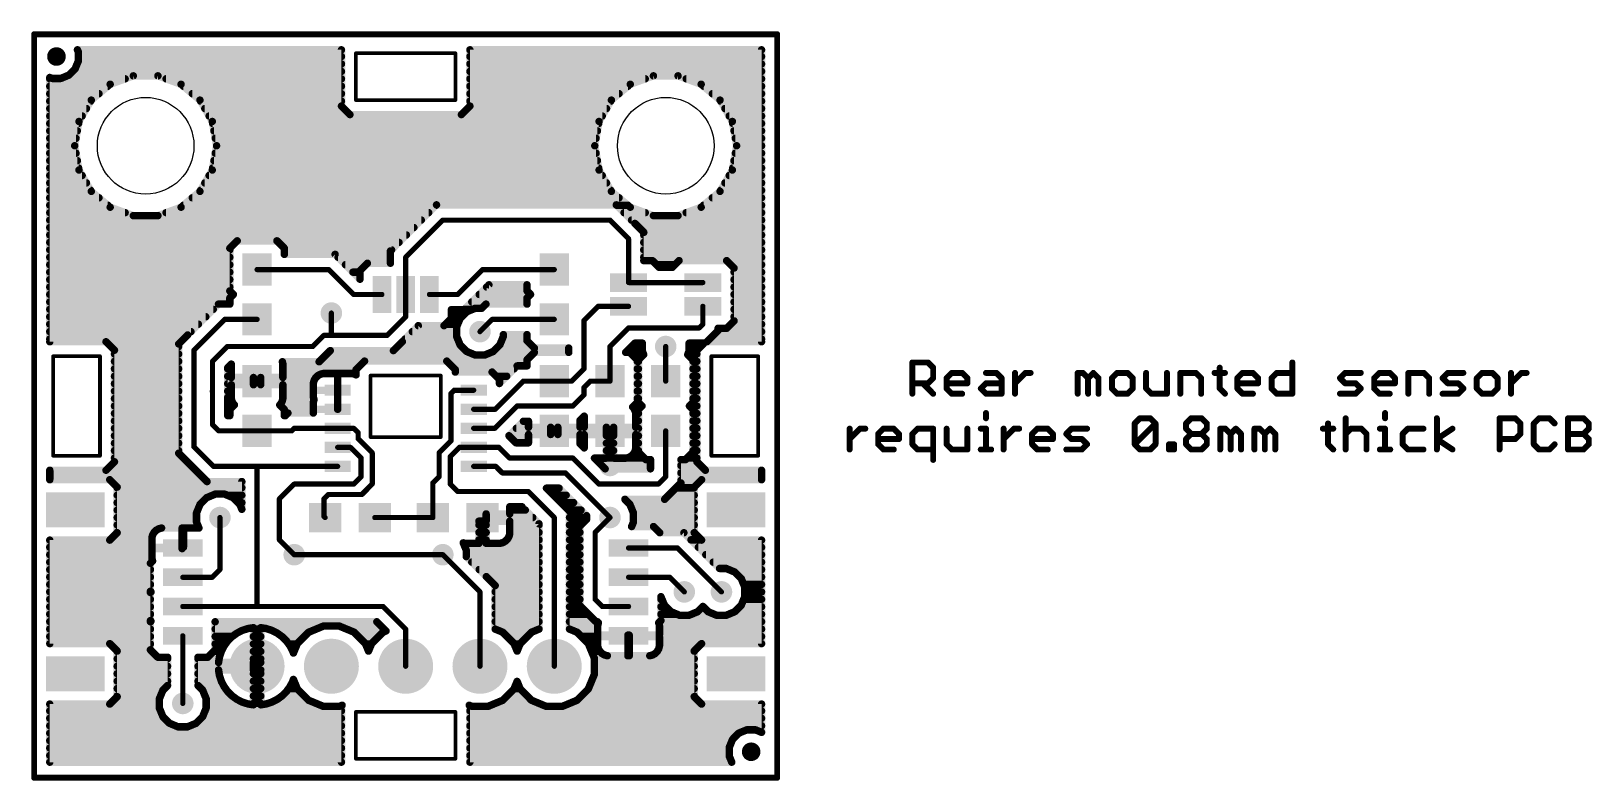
# Model space of a CAD drawing. Extents: x -0.1 to 53.2, y -0.1 to 25.5.
import ezdxf

# ---------------------------------------------------------------- set-up
doc = ezdxf.new("R2010")
doc.units = 0
for name, color, linetype in [('1', 22, 'CONTINUOUS'), ('17', 82, 'CONTINUOUS'), ('18', 82, 'CONTINUOUS'), ('20', 7, 'CONTINUOUS')]:
    doc.layers.add(name, color=color, linetype=linetype)

# ---------------------------------------------------------------- blocks, each defined once
blk = doc.blocks.new('RECT')
blk.add_solid([(-0.5, -0.5), (0.5, -0.5), (-0.5, 0.5), (0.5, 0.5)])
blk = doc.blocks.new('ROUNDP')
at = {"const_width": 0.5}
blk.add_lwpolyline([(0, -0.25, 1), (0, 0.25, 1), (0, -0.25)], format="xyb", dxfattribs=at)
blk = doc.blocks.new('PIE')
at = {"const_width": 0.5}
blk.add_lwpolyline([(0, -0.25, 1), (0, 0.25, 1), (0, -0.25)], format="xyb", dxfattribs=at)
blk = doc.blocks.new('ROUNDV')
at = {"const_width": 0.5}
blk.add_lwpolyline([(0, -0.25, 1), (0, 0.25, 1), (0, -0.25)], format="xyb", dxfattribs=at)

msp = doc.modelspace()

# ---------------------------------------------------------------- linework, layer by layer
at = {"layer": '1'}
for points, const_width in [([(1.3972, 24.2136), (1.5113, 24.489)], 0.254), ([(1.5113, 24.787), (1.4783, 24.8666)], 0.254), ([(1.4783, 24.8666), (10.5047, 24.8666)], 0.254), ([(1.5113, 24.489), (1.5113, 24.787)], 0.254), ([(1.5113, 24.638), (10.5047, 24.638)], 0.254), ([(10.5047, 24.8666), (10.5047, 22.9448)], 0.254), ([(14.8953, 22.9448), (14.8953, 24.8666)], 0.254), ([(14.8953, 24.8666), (24.8666, 24.8666)], 0.254), ([(14.8953, 24.638), (24.8666, 24.638)], 0.254), ([(24.8666, 24.8666), (24.8666, 14.8953)], 0.254), ([(0.5334, 14.8953), (0.5334, 23.9217)], 0.254), ([(0.5334, 23.9217), (0.613, 23.8887)], 0.254), ([(0.613, 23.8887), (0.911, 23.8887)], 0.254), ([(0.911, 23.8887), (1.1864, 24.0028)], 0.254), ([(1.1864, 24.0028), (1.3972, 24.2136)], 0.254), ([(1.3137, 24.13), (10.5047, 24.13)], 0.254), ([(1.4678, 24.384), (10.5047, 24.384)], 0.254), ([(3.389, 23.9776), (2.5978, 23.6896)], 0.254), ([(4.231, 23.9776), (3.389, 23.9776)], 0.254), ([(5.0222, 23.6896), (4.231, 23.9776)], 0.254), ([(14.8953, 24.384), (24.8666, 24.384)], 0.254), ([(14.8953, 24.13), (24.8666, 24.13)], 0.254), ([(21.169, 23.9776), (20.3778, 23.6896)], 0.254), ([(22.011, 23.9776), (21.169, 23.9776)], 0.254), ([(22.8022, 23.6896), (22.011, 23.9776)], 0.254), ([(0.5334, 23.876), (3.1099, 23.876)], 0.254), ([(0.5334, 23.622), (2.5172, 23.622)], 0.254), ([(0.5334, 23.368), (2.2145, 23.368)], 0.254), ([(2.5978, 23.6896), (1.9528, 23.1484)], 0.254), ([(2.5978, 23.6896), (2.5978, 23.6896)], 0.254), ([(4.5101, 23.876), (10.5047, 23.876)], 0.254), ([(5.6672, 23.1484), (5.0222, 23.6896)], 0.254), ([(5.0222, 23.6896), (5.0222, 23.6896)], 0.254), ([(5.1028, 23.622), (10.5047, 23.622)], 0.254), ([(5.4055, 23.368), (10.5047, 23.368)], 0.254), ([(14.8953, 23.876), (20.8899, 23.876)], 0.254), ([(14.8953, 23.622), (20.2972, 23.622)], 0.254), ([(14.8953, 23.368), (19.9945, 23.368)], 0.254), ([(20.3778, 23.6896), (19.7328, 23.1484)], 0.254), ([(20.3778, 23.6896), (20.3778, 23.6896)], 0.254), ([(22.2901, 23.876), (24.8666, 23.876)], 0.254), ([(23.4472, 23.1484), (22.8022, 23.6896)], 0.254), ([(22.8022, 23.6896), (22.8022, 23.6896)], 0.254), ([(22.8828, 23.622), (24.8666, 23.622)], 0.254), ([(23.1855, 23.368), (24.8666, 23.368)], 0.254), ([(0.5334, 23.114), (1.9329, 23.114)], 0.254), ([(0.5334, 22.86), (1.7863, 22.86)], 0.254), ([(1.9528, 23.1484), (1.5318, 22.4192)], 0.254), ([(1.9528, 23.1484), (1.9528, 23.1484)], 0.254), ([(1.9528, 23.1484), (1.9528, 23.1484)], 0.254), ([(6.0882, 22.4192), (5.6672, 23.1484)], 0.254), ([(5.6672, 23.1484), (5.6672, 23.1484)], 0.254), ([(5.6871, 23.114), (10.5047, 23.114)], 0.254), ([(5.8337, 22.86), (10.5895, 22.86)], 0.254), ([(10.5047, 22.9448), (10.7948, 22.6547)], 0.254), ([(14.6052, 22.6547), (14.8953, 22.9448)], 0.254), ([(14.8105, 22.86), (19.5663, 22.86)], 0.254), ([(14.8953, 23.114), (19.7129, 23.114)], 0.254), ([(19.7328, 23.1484), (19.3118, 22.4192)], 0.254), ([(19.7328, 23.1484), (19.7328, 23.1484)], 0.254), ([(19.7328, 23.1484), (19.7328, 23.1484)], 0.254), ([(23.8682, 22.4192), (23.4472, 23.1484)], 0.254), ([(23.4472, 23.1484), (23.4472, 23.1484)], 0.254), ([(23.4671, 23.114), (24.8666, 23.114)], 0.254), ([(23.6137, 22.86), (24.8666, 22.86)], 0.254), ([(0.5334, 22.606), (1.6396, 22.606)], 0.254), ([(0.5334, 22.352), (1.5199, 22.352)], 0.254), ([(1.5318, 22.4192), (1.3856, 21.59)], 0.254), ([(1.5318, 22.4192), (1.5318, 22.4192)], 0.254), ([(5.9804, 22.606), (19.4196, 22.606)], 0.254), ([(6.2344, 21.59), (6.0882, 22.4192)], 0.254), ([(6.0882, 22.4192), (6.0882, 22.4192)], 0.254), ([(6.1001, 22.352), (19.2999, 22.352)], 0.254), ([(10.7948, 22.6547), (14.6052, 22.6547)], 0.254), ([(19.3118, 22.4192), (19.1656, 21.59)], 0.254), ([(19.3118, 22.4192), (19.3118, 22.4192)], 0.254), ([(23.7604, 22.606), (24.8666, 22.606)], 0.254), ([(24.0144, 21.59), (23.8682, 22.4192)], 0.254), ([(23.8682, 22.4192), (23.8682, 22.4192)], 0.254), ([(23.8801, 22.352), (24.8666, 22.352)], 0.254), ([(0.5334, 22.098), (1.4751, 22.098)], 0.254), ([(0.5334, 21.844), (1.4304, 21.844)], 0.254), ([(6.1449, 22.098), (19.2551, 22.098)], 0.254), ([(6.1896, 21.844), (19.2104, 21.844)], 0.254), ([(23.9249, 22.098), (24.8666, 22.098)], 0.254), ([(23.9696, 21.844), (24.8666, 21.844)], 0.254), ([(0.5334, 21.59), (1.3856, 21.59)], 0.254), ([(0.5334, 21.336), (1.4304, 21.336)], 0.254), ([(1.3856, 21.59), (1.3856, 21.59)], 0.254), ([(1.3856, 21.59), (1.5318, 20.7608)], 0.254), ([(6.0882, 20.7608), (6.2344, 21.59)], 0.254), ([(6.1896, 21.336), (19.2104, 21.336)], 0.254), ([(6.2344, 21.59), (6.2344, 21.59)], 0.254), ([(6.2344, 21.59), (19.1656, 21.59)], 0.254), ([(19.1656, 21.59), (19.1656, 21.59)], 0.254), ([(19.1656, 21.59), (19.3118, 20.7608)], 0.254), ([(23.8682, 20.7608), (24.0144, 21.59)], 0.254), ([(23.9696, 21.336), (24.8666, 21.336)], 0.254), ([(24.0144, 21.59), (24.0144, 21.59)], 0.254), ([(24.0144, 21.59), (24.8666, 21.59)], 0.254), ([(0.5334, 21.082), (1.4751, 21.082)], 0.254), ([(0.5334, 20.828), (1.5199, 20.828)], 0.254), ([(1.5318, 20.7608), (1.5318, 20.7608)], 0.254), ([(1.5318, 20.7608), (1.9528, 20.0316)], 0.254), ([(5.6672, 20.0316), (6.0882, 20.7608)], 0.254), ([(6.0882, 20.7608), (6.0882, 20.7608)], 0.254), ([(6.1001, 20.828), (19.2999, 20.828)], 0.254), ([(6.1449, 21.082), (19.2551, 21.082)], 0.254), ([(19.3118, 20.7608), (19.3118, 20.7608)], 0.254), ([(19.3118, 20.7608), (19.7328, 20.0316)], 0.254), ([(23.4472, 20.0316), (23.8682, 20.7608)], 0.254), ([(23.8682, 20.7608), (23.8682, 20.7608)], 0.254), ([(23.8801, 20.828), (24.8666, 20.828)], 0.254), ([(23.9249, 21.082), (24.8666, 21.082)], 0.254), ([(0.5334, 20.574), (1.6396, 20.574)], 0.254), ([(0.5334, 20.32), (1.7863, 20.32)], 0.254), ([(5.8337, 20.32), (19.5663, 20.32)], 0.254), ([(5.9804, 20.574), (19.4196, 20.574)], 0.254), ([(23.6137, 20.32), (24.8666, 20.32)], 0.254), ([(23.7604, 20.574), (24.8666, 20.574)], 0.254), ([(0.5334, 20.066), (1.9329, 20.066)], 0.254), ([(0.5334, 19.812), (2.2145, 19.812)], 0.254), ([(1.9528, 20.0316), (2.5978, 19.4904)], 0.254), ([(5.0222, 19.4904), (5.6672, 20.0316)], 0.254), ([(5.4055, 19.812), (19.9945, 19.812)], 0.254), ([(5.6672, 20.0316), (5.6672, 20.0316)], 0.254), ([(5.6672, 20.0316), (5.6672, 20.0316)], 0.254), ([(5.6871, 20.066), (19.7129, 20.066)], 0.254), ([(19.7328, 20.0316), (19.7328, 20.0316)], 0.254), ([(19.7328, 20.0316), (20.3778, 19.4904)], 0.254), ([(22.8022, 19.4904), (23.4472, 20.0316)], 0.254), ([(23.1855, 19.812), (24.8666, 19.812)], 0.254), ([(23.4472, 20.0316), (23.4472, 20.0316)], 0.254), ([(23.4472, 20.0316), (23.4472, 20.0316)], 0.254), ([(23.4671, 20.066), (24.8666, 20.066)], 0.254), ([(0.5334, 19.558), (2.5172, 19.558)], 0.254), ([(0.5334, 19.304), (3.1099, 19.304)], 0.254), ([(2.5978, 19.4904), (2.5978, 19.4904)], 0.254), ([(2.5978, 19.4904), (3.389, 19.2024)], 0.254), ([(3.389, 19.2024), (3.5891, 19.2024)], 0.254), ([(3.5891, 19.2024), (4.231, 19.2024)], 0.254), ([(4.231, 19.2024), (5.0222, 19.4904)], 0.254), ([(4.5101, 19.304), (13.4876, 19.304)], 0.254), ([(5.0222, 19.4904), (5.0222, 19.4904)], 0.254), ([(5.1028, 19.558), (13.7416, 19.558)], 0.254), ([(13.7543, 19.5707), (12.1793, 17.9957)], 0.254), ([(19.9007, 19.5707), (13.7543, 19.5707)], 0.254), ([(20.5357, 18.9357), (19.9007, 19.5707)], 0.254), ([(19.9134, 19.558), (20.2972, 19.558)], 0.254), ([(20.1674, 19.304), (20.8899, 19.304)], 0.254), ([(20.3778, 19.4904), (20.3778, 19.4904)], 0.254), ([(20.3778, 19.4904), (21.169, 19.2024)], 0.254), ([(21.169, 19.2024), (21.8109, 19.2024)], 0.254), ([(21.8109, 19.2024), (22.011, 19.2024)], 0.254), ([(22.011, 19.2024), (22.8022, 19.4904)], 0.254), ([(22.011, 19.2024), (22.011, 19.2024)], 0.254), ([(22.2901, 19.304), (24.8666, 19.304)], 0.254), ([(22.8022, 19.4904), (22.8022, 19.4904)], 0.254), ([(22.8828, 19.558), (24.8666, 19.558)], 0.254), ([(0.5334, 19.05), (13.2336, 19.05)], 0.254), ([(0.5334, 18.796), (12.9796, 18.796)], 0.254), ([(12.7, 17.78), (13.97, 19.05)], 0.1778), ([(13.97, 19.05), (19.685, 19.05)], 0.1778), ([(19.685, 19.05), (20.32, 18.415)], 0.1778), ([(20.4214, 19.05), (24.8666, 19.05)], 0.254), ([(20.8407, 18.6307), (20.5357, 18.9357)], 0.254), ([(20.6754, 18.796), (24.8666, 18.796)], 0.254), ([(20.8407, 17.6657), (20.8407, 18.6307)], 0.254), ([(0.5334, 18.542), (12.7256, 18.542)], 0.254), ([(0.5334, 18.288), (6.8873, 18.288)], 0.254), ([(0.5334, 18.034), (6.6882, 18.034)], 0.254), ([(6.9411, 18.3418), (6.6882, 18.0889)], 0.254), ([(6.6882, 18.0889), (6.6882, 16.6311)], 0.254), ([(8.2989, 18.3418), (6.9411, 18.3418)], 0.254), ([(8.5518, 18.0889), (8.2989, 18.3418)], 0.254), ([(8.3527, 18.288), (12.4716, 18.288)], 0.254), ([(8.5518, 17.8807), (8.5518, 18.0889)], 0.254), ([(8.5518, 18.034), (12.2176, 18.034)], 0.254), ([(20.32, 18.415), (20.32, 16.9164)], 0.1778), ([(20.8407, 18.542), (24.8666, 18.542)], 0.254), ([(20.8407, 18.288), (24.8666, 18.288)], 0.254), ([(20.8407, 18.034), (24.8666, 18.034)], 0.254), ([(0.5334, 17.78), (6.6882, 17.78)], 0.254), ([(0.5334, 17.526), (6.6882, 17.526)], 0.254), ([(10.2877, 17.8807), (8.5518, 17.8807)], 0.254), ([(11.1377, 17.0307), (10.2877, 17.8807)], 0.254), ([(10.3884, 17.78), (12.1793, 17.78)], 0.254), ([(10.6424, 17.526), (11.34, 17.526)], 0.254), ([(11.3908, 17.5768), (11.1379, 17.3239)], 0.254), ([(12.1793, 17.5768), (11.3908, 17.5768)], 0.254), ([(12.1793, 17.9957), (12.1793, 17.5768)], 0.254), ([(12.7, 16.51), (12.7, 17.78)], 0.1778), ([(20.8407, 17.78), (24.8666, 17.78)], 0.254), ([(21.1339, 17.6657), (20.8407, 17.6657)], 0.254), ([(21.3625, 17.4371), (21.1339, 17.6657)], 0.254), ([(21.2736, 17.526), (21.9064, 17.526)], 0.254), ([(22.0461, 17.6657), (21.8175, 17.4371)], 0.254), ([(23.6739, 17.6657), (22.0461, 17.6657)], 0.254), ([(23.9268, 17.4128), (23.6739, 17.6657)], 0.254), ([(23.8136, 17.526), (24.8666, 17.526)], 0.254), ([(0.5334, 17.272), (6.6882, 17.272)], 0.254), ([(0.5334, 17.018), (6.6882, 17.018)], 0.254), ([(7.62, 17.36), (10.072, 17.36)], 0.1778), ([(10.922, 16.51), (10.072, 17.36)], 0.1778), ([(10.8964, 17.272), (11.1379, 17.272)], 0.254), ([(11.1379, 17.0307), (11.1377, 17.0307)], 0.254), ([(11.1379, 17.3239), (11.1379, 17.0307)], 0.254), ([(14.478, 16.51), (15.328, 17.36)], 0.1778), ([(17.78, 17.36), (15.328, 17.36)], 0.1778), ([(21.8175, 17.4371), (21.3625, 17.4371)], 0.254), ([(23.9268, 15.6072), (23.9268, 17.4128)], 0.254), ([(23.9268, 17.272), (24.8666, 17.272)], 0.254), ([(23.9268, 17.018), (24.8666, 17.018)], 0.254), ([(0.5334, 16.764), (6.6882, 16.764)], 0.254), ([(0.5334, 16.51), (6.8093, 16.51)], 0.254), ([(6.6882, 16.6311), (6.8093, 16.51)], 0.254), ([(6.8093, 16.51), (6.6882, 16.3889)], 0.254), ([(11.8872, 16.51), (10.922, 16.51)], 0.1778), ([(12.7, 16.51), (12.7, 15.748)], 0.1778), ([(13.5128, 16.51), (14.478, 16.51)], 0.1778), ([(14.6937, 15.9893), (15.5437, 16.8393)], 0.254), ([(15.2144, 16.51), (16.9693, 16.51)], 0.254), ([(15.4684, 16.764), (16.8482, 16.764)], 0.254), ([(15.5437, 16.8393), (16.8482, 16.8393)], 0.254), ([(16.8482, 16.8393), (16.8482, 16.6311)], 0.254), ([(16.8482, 16.6311), (16.9693, 16.51)], 0.254), ([(16.9693, 16.51), (16.8482, 16.3889)], 0.254), ([(20.32, 16.9164), (22.86, 16.9164)], 0.1778), ([(23.9268, 16.764), (24.8666, 16.764)], 0.254), ([(23.9268, 16.51), (24.8666, 16.51)], 0.254), ([(0.5334, 16.256), (6.6882, 16.256)], 0.254), ([(0.5334, 16.002), (6.1216, 16.002)], 0.254), ([(6.3003, 16.1807), (5.2453, 15.1257)], 0.254), ([(6.6882, 16.1807), (6.3003, 16.1807)], 0.254), ([(6.6882, 16.3889), (6.6882, 16.1807)], 0.254), ([(14.2621, 15.6961), (14.2621, 15.9893)], 0.254), ([(14.2621, 15.9893), (14.6937, 15.9893)], 0.254), ([(14.7868, 15.9183), (14.5617, 15.6932)], 0.254), ([(14.7064, 16.002), (14.9889, 16.002)], 0.254), ([(15.0808, 16.0401), (14.7868, 15.9183)], 0.254), ([(14.9604, 16.256), (16.8482, 16.256)], 0.254), ([(15.3037, 16.0401), (15.0808, 16.0401)], 0.254), ([(15.4443, 16.1807), (15.3037, 16.0401)], 0.254), ([(16.8482, 16.1807), (15.4443, 16.1807)], 0.254), ([(16.8482, 16.3889), (16.8482, 16.1807)], 0.254), ([(18.796, 15.621), (19.2786, 16.1036)], 0.1778), ([(20.32, 16.1036), (19.2786, 16.1036)], 0.1778), ([(22.86, 15.494), (22.86, 16.1036)], 0.1778), ([(23.9268, 16.256), (24.8666, 16.256)], 0.254), ([(23.9268, 16.002), (24.8666, 16.002)], 0.254), ([(0.5334, 15.748), (5.8676, 15.748)], 0.254), ([(0.5334, 15.494), (5.6136, 15.494)], 0.254), ([(6.516, 15.66), (5.461, 14.605)], 0.1778), ([(7.62, 15.66), (6.516, 15.66)], 0.1778), ([(10.16, 15.875), (10.16, 15.113)], 0.1778), ([(12.7, 15.748), (12.065, 15.113)], 0.1778), ([(12.5857, 14.8973), (13.1316, 15.4432)], 0.254), ([(13.1316, 15.4432), (14.0092, 15.4432)], 0.254), ([(14.0092, 15.4432), (14.2621, 15.6961)], 0.254), ([(14.06, 15.494), (14.4792, 15.494)], 0.254), ([(14.2621, 15.748), (14.6165, 15.748)], 0.254), ([(14.5617, 15.6932), (14.4399, 15.3992)], 0.254), ([(14.4399, 15.3992), (14.4399, 15.0808)], 0.254), ([(15.66, 15.66), (15.24, 15.24)], 0.1778), ([(17.78, 15.66), (15.66, 15.66)], 0.1778), ([(18.796, 13.97), (18.796, 15.621)], 0.1778), ([(22.733, 15.367), (22.86, 15.494)], 0.1778), ([(23.3807, 15.2783), (23.3807, 15.3543)], 0.254), ([(23.3807, 15.3543), (23.6739, 15.3543)], 0.254), ([(23.6739, 15.3543), (23.9268, 15.6072)], 0.254), ([(23.8136, 15.494), (24.8666, 15.494)], 0.254), ([(23.9268, 15.748), (24.8666, 15.748)], 0.254), ([(0.5334, 15.24), (5.3596, 15.24)], 0.254), ([(0.5334, 14.986), (5.1056, 14.986)], 0.254), ([(2.4552, 14.8953), (0.5334, 14.8953)], 0.254), ([(2.7453, 14.6052), (2.4552, 14.8953)], 0.254), ([(5.2453, 15.1257), (4.9403, 14.8207)], 0.254), ([(4.9403, 14.8207), (4.9403, 11.0873)], 0.254), ([(9.906, 15.113), (9.525, 14.732)], 0.1778), ([(10.16, 15.113), (9.906, 15.113)], 0.1778), ([(12.065, 15.113), (10.16, 15.113)], 0.1778), ([(12.2807, 14.5923), (12.5857, 14.8973)], 0.254), ([(12.6744, 14.986), (14.4792, 14.986)], 0.254), ([(12.9284, 15.24), (14.4399, 15.24)], 0.254), ([(14.4399, 15.0808), (14.5617, 14.7868)], 0.254), ([(15.9183, 14.7868), (16.0401, 15.0808)], 0.254), ([(16.0008, 14.986), (16.8482, 14.986)], 0.254), ([(16.0401, 15.0808), (16.0401, 15.1393)], 0.254), ([(16.0401, 15.1393), (16.8482, 15.1393)], 0.254), ([(16.8482, 15.1393), (16.8482, 14.9311)], 0.254), ([(16.8482, 14.9311), (17.1011, 14.6782)], 0.254), ([(19.685, 14.732), (20.32, 15.367)], 0.1778), ([(20.2212, 14.5318), (20.5357, 14.8463)], 0.254), ([(20.32, 15.367), (22.733, 15.367)], 0.1778), ([(20.5357, 14.8463), (20.7899, 14.8463)], 0.254), ([(20.7899, 14.8463), (20.7899, 14.5728)], 0.254), ([(22.3901, 14.5728), (22.3901, 14.8463)], 0.254), ([(22.3901, 14.8463), (22.5173, 14.8463)], 0.254), ([(22.5173, 14.8463), (22.8958, 14.8463)], 0.254), ([(22.8958, 14.8463), (22.6547, 14.6052)], 0.254), ([(22.9977, 14.8953), (23.0757, 14.9733)], 0.254), ([(24.8666, 14.8953), (22.9977, 14.8953)], 0.254), ([(23.0757, 14.9733), (23.3807, 15.2783)], 0.254), ([(23.0884, 14.986), (24.8666, 14.986)], 0.254), ([(23.3424, 15.24), (24.8666, 15.24)], 0.254), ([(2.6185, 14.732), (4.9403, 14.732)], 0.254), ([(2.7453, 10.7948), (2.7453, 14.6052)], 0.254), ([(2.7453, 14.478), (4.9403, 14.478)], 0.254), ([(5.461, 11.303), (5.461, 14.605)], 0.1778), ([(6.096, 14.224), (6.604, 14.732)], 0.1778), ([(9.525, 14.732), (6.604, 14.732)], 0.1778), ([(9.7407, 14.2113), (10.0457, 14.5163)], 0.254), ([(10.0074, 14.478), (14.9889, 14.478)], 0.254), ([(10.0457, 14.5163), (10.1217, 14.5923)], 0.254), ([(10.1217, 14.5923), (12.2807, 14.5923)], 0.254), ([(12.4204, 14.732), (14.6165, 14.732)], 0.254), ([(14.5617, 14.7868), (14.7868, 14.5617)], 0.254), ([(14.7868, 14.5617), (15.0808, 14.4399)], 0.254), ([(15.0808, 14.4399), (15.3992, 14.4399)], 0.254), ([(15.3992, 14.4399), (15.6932, 14.5617)], 0.254), ([(15.4911, 14.478), (17.0473, 14.478)], 0.254), ([(15.6932, 14.5617), (15.9183, 14.7868)], 0.254), ([(15.8635, 14.732), (17.0473, 14.732)], 0.254), ([(17.1011, 14.5318), (16.8482, 14.2789)], 0.254), ([(16.8482, 14.2789), (16.8482, 14.0707)], 0.254), ([(17.1011, 14.6782), (18.2753, 14.6782)], 0.254), ([(18.2753, 14.5318), (17.1011, 14.5318)], 0.254), ([(18.2753, 14.6782), (18.2753, 14.5318)], 0.254), ([(19.685, 13.55), (19.685, 14.732)], 0.1778), ([(20.3639, 14.5318), (20.2212, 14.5318)], 0.254), ([(20.6168, 14.2789), (20.3639, 14.5318)], 0.254), ([(20.4177, 14.478), (20.8292, 14.478)], 0.254), ([(20.4214, 14.732), (20.7899, 14.732)], 0.254), ([(20.6168, 12.8211), (20.6168, 14.2789)], 0.254), ([(20.8374, 14.4581), (20.6582, 14.2789)], 0.254), ([(20.6582, 14.2789), (20.6582, 12.8211)], 0.254), ([(20.7899, 14.5728), (20.8374, 14.4581)], 0.254), ([(21.59, 13.55), (21.59, 14.732)], 0.1778), ([(22.3426, 14.4581), (22.3901, 14.5728)], 0.254), ([(22.5218, 14.2789), (22.3426, 14.4581)], 0.254), ([(22.3508, 14.478), (22.6547, 14.478)], 0.254), ([(22.3901, 14.732), (22.7815, 14.732)], 0.254), ([(22.5218, 12.8211), (22.5218, 14.2789)], 0.254), ([(22.6547, 14.6052), (22.6547, 10.7948)], 0.254), ([(2.7453, 14.224), (4.9403, 14.224)], 0.254), ([(2.7453, 13.97), (4.9403, 13.97)], 0.254), ([(6.096, 13.208), (6.096, 14.224)], 0.1778), ([(6.6167, 14.0083), (6.739, 14.1306)], 0.254), ([(6.6167, 12.9923), (6.6167, 14.0083)], 0.254), ([(6.6167, 13.97), (6.739, 13.97)], 0.254), ([(6.739, 14.1306), (6.739, 13.673)], 0.254), ([(8.501, 14.1502), (8.4846, 14.2113)], 0.254), ([(8.4846, 14.2113), (9.7407, 14.2113)], 0.254), ([(8.501, 13.673), (8.501, 14.1502)], 0.254), ([(8.501, 13.97), (11.0315, 13.97)], 0.254), ([(9.7779, 13.783), (9.6911, 13.7329)], 0.254), ([(9.7534, 14.224), (11.2855, 14.224)], 0.254), ([(9.8748, 13.809), (9.7779, 13.783)], 0.254), ([(10.375, 13.809), (9.8748, 13.809)], 0.254), ([(10.8752, 13.809), (10.375, 13.809)], 0.254), ([(10.375, 13.809), (10.375, 13.238)], 0.254), ([(10.375, 13.238), (10.375, 13.809)], 0.254), ([(10.9721, 13.783), (10.8752, 13.809)], 0.254), ([(11.0047, 13.7642), (10.9721, 13.783)], 0.254), ([(11.2948, 14.2333), (11.0047, 13.9432)], 0.254), ([(11.0047, 13.9432), (11.0047, 13.7642)], 0.254), ([(14.1052, 14.2333), (11.2948, 14.2333)], 0.254), ([(14.3953, 13.9432), (14.1052, 14.2333)], 0.254), ([(14.1145, 14.224), (16.8482, 14.224)], 0.254), ([(14.3685, 13.97), (16.4086, 13.97)], 0.254), ([(14.3953, 13.859), (14.3953, 13.9432)], 0.254), ([(14.3961, 13.8598), (14.3953, 13.859)], 0.254), ([(15.6539, 13.8598), (14.3961, 13.8598)], 0.254), ([(15.9068, 13.6069), (15.6539, 13.8598)], 0.254), ([(16.5093, 14.0707), (15.9068, 13.4682)], 0.254), ([(16.8482, 14.0707), (16.5093, 14.0707)], 0.254), ([(18.376, 13.55), (18.796, 13.97)], 0.1778), ([(20.6168, 14.224), (20.6582, 14.224)], 0.254), ([(20.6168, 13.97), (20.6582, 13.97)], 0.254), ([(22.5218, 14.224), (22.6547, 14.224)], 0.254), ([(22.5218, 13.97), (22.6547, 13.97)], 0.254), ([(2.7453, 13.716), (4.9403, 13.716)], 0.254), ([(2.7453, 13.462), (4.9403, 13.462)], 0.254), ([(6.6167, 13.716), (6.739, 13.716)], 0.254), ([(6.6167, 13.462), (7.497, 13.462)], 0.254), ([(6.739, 13.673), (7.497, 13.673)], 0.254), ([(7.497, 13.427), (6.739, 13.427)], 0.254), ([(6.739, 13.427), (6.739, 12.9498)], 0.254), ([(7.497, 13.673), (7.497, 13.427)], 0.254), ([(7.743, 13.427), (7.743, 13.673)], 0.254), ([(7.743, 13.673), (8.501, 13.673)], 0.254), ([(7.743, 13.462), (9.544, 13.462)], 0.254), ([(8.501, 13.427), (7.743, 13.427)], 0.254), ([(8.501, 13.716), (9.6742, 13.716)], 0.254), ([(8.501, 12.9498), (8.501, 13.427)], 0.254), ([(9.57, 13.5751), (9.544, 13.4782)], 0.254), ([(9.544, 13.4782), (9.544, 13.238)], 0.254), ([(9.544, 13.238), (10.375, 13.238)], 0.254), ([(10.375, 13.238), (9.544, 13.238)], 0.254), ([(9.544, 13.238), (9.544, 12.9978)], 0.254), ([(9.6201, 13.6619), (9.57, 13.5751)], 0.254), ([(9.6911, 13.7329), (9.6201, 13.6619)], 0.254), ([(10.375, 13.716), (10.375, 13.716)], 0.254), ([(10.375, 13.462), (10.375, 13.462)], 0.254), ([(10.375, 12.588), (10.375, 13.238)], 0.254), ([(10.375, 13.238), (10.375, 13.238)], 0.254), ([(10.375, 13.238), (10.375, 12.667)], 0.254), ([(10.375, 13.238), (10.375, 13.238)], 0.254), ([(10.375, 13.238), (10.375, 13.238)], 0.254), ([(15.7977, 13.716), (16.1546, 13.716)], 0.254), ([(16.725, 13.55), (15.763, 12.588)], 0.1778), ([(15.9068, 13.4682), (15.9068, 13.6069)], 0.254), ([(17.78, 13.55), (16.725, 13.55)], 0.1778), ([(17.78, 13.55), (18.376, 13.55)], 0.1778), ([(18.796, 13.335), (19.011, 13.55)], 0.1778), ([(18.796, 13.081), (18.796, 13.335)], 0.1778), ([(19.685, 13.55), (19.011, 13.55)], 0.1778), ([(20.6168, 13.716), (20.6582, 13.716)], 0.254), ([(20.6168, 13.462), (20.6582, 13.462)], 0.254), ([(22.5218, 13.716), (22.6547, 13.716)], 0.254), ([(22.5218, 13.462), (22.6547, 13.462)], 0.254), ([(2.7453, 13.208), (4.9403, 13.208)], 0.254), ([(2.7453, 12.954), (4.9403, 12.954)], 0.254), ([(2.7453, 12.7), (4.9403, 12.7)], 0.254), ([(6.088, 13.2), (6.096, 13.208)], 0.1778), ([(6.096, 12.065), (6.096, 13.208)], 0.1778), ([(6.6167, 13.208), (6.739, 13.208)], 0.254), ([(6.6167, 12.3707), (6.6167, 12.9923)], 0.254), ([(6.6167, 12.954), (6.739, 12.954)], 0.254), ([(6.6167, 12.7), (6.8093, 12.7)], 0.254), ([(6.8453, 12.7359), (6.6882, 12.5789)], 0.254), ([(6.739, 12.9498), (6.765, 12.8529)], 0.254), ([(6.765, 12.8529), (6.8151, 12.7661)], 0.254), ([(6.8151, 12.7661), (6.8453, 12.7359)], 0.254), ([(8.3947, 12.7359), (8.4249, 12.7661)], 0.254), ([(8.5518, 12.5789), (8.3947, 12.7359)], 0.254), ([(8.4249, 12.7661), (8.475, 12.8529)], 0.254), ([(8.4307, 12.7), (9.544, 12.7)], 0.254), ([(8.475, 12.8529), (8.501, 12.9498)], 0.254), ([(8.501, 13.208), (9.544, 13.208)], 0.254), ([(8.501, 12.954), (9.5557, 12.954)], 0.254), ([(9.544, 12.9978), (9.5667, 12.913)], 0.254), ([(9.5667, 12.913), (9.544, 12.8282)], 0.254), ([(9.544, 12.8282), (9.544, 12.588)], 0.254), ([(10.375, 13.208), (10.375, 13.208)], 0.254), ([(10.375, 12.954), (10.375, 12.954)], 0.254), ([(10.375, 12.7), (10.375, 12.7)], 0.254), ([(14.3556, 13.238), (14.2494, 13.1318)], 0.1778), ([(14.2494, 13.1318), (14.2494, 11.5062)], 0.1778), ([(15.025, 13.238), (14.3556, 13.238)], 0.1778), ([(18.415, 12.7), (18.796, 13.081)], 0.1778), ([(20.4597, 12.6641), (20.6168, 12.8211)], 0.254), ([(20.4957, 12.7), (20.7793, 12.7)], 0.254), ([(20.6168, 13.208), (20.6582, 13.208)], 0.254), ([(20.6168, 12.954), (20.6582, 12.954)], 0.254), ([(20.6582, 12.8211), (20.7793, 12.7)], 0.254), ([(20.7793, 12.7), (20.6582, 12.5789)], 0.254), ([(22.4007, 12.7), (22.5218, 12.8211)], 0.254), ([(22.5218, 12.5789), (22.4007, 12.7)], 0.254), ([(22.4007, 12.7), (22.6547, 12.7)], 0.254), ([(22.5218, 13.208), (22.6547, 13.208)], 0.254), ([(22.5218, 12.954), (22.6547, 12.954)], 0.254), ([(2.7453, 12.446), (4.9403, 12.446)], 0.254), ([(2.7453, 12.192), (4.9403, 12.192)], 0.254), ([(6.6167, 12.446), (6.6882, 12.446)], 0.254), ([(6.6882, 12.3707), (6.6167, 12.3707)], 0.254), ([(6.6882, 12.5789), (6.6882, 12.3707)], 0.254), ([(8.5518, 12.3707), (8.5518, 12.5789)], 0.254), ([(8.5518, 12.446), (8.6616, 12.446)], 0.254), ([(8.5863, 12.3707), (8.5518, 12.3707)], 0.254), ([(8.6743, 12.4587), (8.5863, 12.3707)], 0.254), ([(9.544, 12.4587), (8.6743, 12.4587)], 0.254), ([(9.544, 12.588), (10.375, 12.588)], 0.254), ([(10.375, 12.588), (9.544, 12.588)], 0.254), ([(9.544, 12.588), (9.544, 12.4587)], 0.254), ([(10.375, 12.667), (10.375, 12.588)], 0.254), ([(10.375, 12.588), (10.375, 12.588)], 0.254), ([(10.375, 12.588), (10.375, 12.588)], 0.254), ([(15.025, 12.588), (15.763, 12.588)], 0.1778), ([(15.748, 11.938), (16.51, 12.7)], 0.1778), ([(16.2304, 11.684), (16.7257, 12.1793)], 0.254), ([(16.51, 12.7), (18.415, 12.7)], 0.1778), ([(16.7257, 12.1793), (16.899, 12.1793)], 0.254), ([(16.899, 12.1793), (16.899, 11.973)], 0.254), ([(18.661, 12.2096), (18.804, 12.3526)], 0.254), ([(18.661, 11.973), (18.661, 12.2096)], 0.254), ([(18.661, 12.192), (18.804, 12.192)], 0.254), ([(18.804, 12.3526), (18.804, 11.973)], 0.254), ([(20.4899, 12.6339), (20.4597, 12.6641)], 0.254), ([(20.54, 12.5471), (20.4899, 12.6339)], 0.254), ([(20.566, 12.4502), (20.54, 12.5471)], 0.254), ([(20.566, 11.973), (20.566, 12.4502)], 0.254), ([(20.566, 12.446), (20.6582, 12.446)], 0.254), ([(20.566, 12.192), (20.6582, 12.192)], 0.254), ([(20.6582, 12.5789), (20.6582, 11.1211)], 0.254), ([(22.5218, 11.1211), (22.5218, 12.5789)], 0.254), ([(22.5218, 12.446), (22.6547, 12.446)], 0.254), ([(22.5218, 12.192), (22.6547, 12.192)], 0.254), ([(2.7453, 11.938), (4.9403, 11.938)], 0.254), ([(2.7453, 11.684), (4.9403, 11.684)], 0.254), ([(6.311, 11.85), (6.096, 12.065)], 0.1778), ([(7.62, 11.85), (6.311, 11.85)], 0.1778), ([(7.62, 11.85), (8.802, 11.85)], 0.1778), ([(8.89, 11.938), (8.802, 11.85)], 0.1778), ([(10.375, 11.938), (8.89, 11.938)], 0.1778), ([(10.375, 11.938), (10.922, 11.938)], 0.1778), ([(10.922, 11.938), (11.0744, 11.7856)], 0.1778), ([(11.0744, 11.7856), (11.0744, 11.5824)], 0.1778), ([(15.025, 11.938), (15.748, 11.938)], 0.1778), ([(16.4717, 11.4427), (16.2304, 11.684)], 0.254), ([(16.2304, 11.684), (16.899, 11.684)], 0.254), ([(16.4844, 11.938), (17.657, 11.938)], 0.254), ([(16.899, 11.973), (17.657, 11.973)], 0.254), ([(17.657, 11.727), (16.899, 11.727)], 0.254), ([(16.899, 11.727), (16.899, 11.4427)], 0.254), ([(17.657, 11.973), (17.657, 11.727)], 0.254), ([(17.903, 11.727), (17.903, 11.973)], 0.254), ([(17.903, 11.973), (18.661, 11.973)], 0.254), ([(17.903, 11.938), (19.562, 11.938)], 0.254), ([(18.661, 11.727), (17.903, 11.727)], 0.254), ([(18.661, 11.4124), (18.661, 11.727)], 0.254), ([(18.661, 11.684), (18.804, 11.684)], 0.254), ([(18.804, 11.973), (19.562, 11.973)], 0.254), ([(19.562, 11.727), (18.804, 11.727)], 0.254), ([(18.804, 11.727), (18.804, 11.2694)], 0.254), ([(19.562, 11.973), (19.562, 11.727)], 0.254), ([(19.562, 10.919), (19.562, 11.727)], 0.254), ([(19.562, 11.727), (19.808, 11.727)], 0.254), ([(19.562, 11.684), (19.808, 11.684)], 0.254), ([(19.808, 11.727), (19.808, 11.973)], 0.254), ([(19.808, 11.973), (20.566, 11.973)], 0.254), ([(19.808, 11.938), (20.6582, 11.938)], 0.254), ([(20.566, 11.727), (19.808, 11.727)], 0.254), ([(19.808, 11.727), (19.808, 10.919)], 0.254), ([(20.566, 11.2498), (20.566, 11.727)], 0.254), ([(20.566, 11.684), (20.6582, 11.684)], 0.254), ([(21.59, 11.85), (21.59, 10.287)], 0.1778), ([(22.5218, 11.938), (22.6547, 11.938)], 0.254), ([(22.5218, 11.684), (22.6547, 11.684)], 0.254), ([(2.7453, 11.43), (4.9403, 11.43)], 0.254), ([(2.7453, 11.176), (4.9403, 11.176)], 0.254), ([(4.9403, 11.0873), (5.2453, 10.7823)], 0.254), ([(6.126, 10.638), (5.461, 11.303)], 0.1778), ([(10.375, 11.288), (10.81, 11.288)], 0.1778), ([(11.176, 10.922), (10.81, 11.288)], 0.1778), ([(11.0744, 11.5824), (11.557, 11.0998)], 0.1778), ([(14.2494, 11.5062), (13.843, 11.0998)], 0.1778), ([(14.5392, 11.288), (14.224, 10.9728)], 0.1778), ([(15.025, 11.288), (14.5392, 11.288)], 0.1778), ([(15.025, 11.288), (15.89, 11.288)], 0.1778), ([(15.89, 11.288), (16.256, 10.922)], 0.1778), ([(16.899, 11.4427), (16.4717, 11.4427)], 0.254), ([(18.661, 11.43), (18.804, 11.43)], 0.254), ([(18.804, 11.2694), (18.661, 11.4124)], 0.254), ([(19.562, 11.43), (19.808, 11.43)], 0.254), ([(19.562, 11.176), (19.808, 11.176)], 0.254), ([(20.4899, 11.0661), (20.54, 11.1529)], 0.254), ([(20.54, 11.1529), (20.566, 11.2498)], 0.254), ([(20.5462, 11.176), (20.6582, 11.176)], 0.254), ([(20.566, 11.43), (20.6582, 11.43)], 0.254), ([(20.6582, 11.1211), (20.9111, 10.8682)], 0.254), ([(22.2689, 10.8682), (22.5218, 11.1211)], 0.254), ([(22.5218, 11.43), (22.6547, 11.43)], 0.254), ([(22.5218, 11.176), (22.6547, 11.176)], 0.254), ([(2.4552, 10.5047), (2.7453, 10.7948)], 0.254), ([(2.6185, 10.668), (5.3596, 10.668)], 0.254), ([(2.7453, 10.922), (5.1056, 10.922)], 0.254), ([(5.2453, 10.7823), (5.6053, 10.4223)], 0.254), ([(7.62, 10.638), (6.126, 10.638)], 0.1778), ([(10.375, 10.638), (7.62, 10.638)], 0.1778), ([(7.62, 5.85), (7.62, 10.638)], 0.1778), ([(11.176, 10.287), (11.176, 10.922)], 0.1778), ([(11.557, 10.033), (11.557, 11.0998)], 0.1778), ([(13.843, 11.0998), (13.843, 10.287)], 0.1778), ([(14.224, 10.9728), (14.224, 10.033)], 0.1778), ([(15.025, 10.638), (15.778, 10.638)], 0.1778), ([(15.778, 10.638), (16.002, 10.414)], 0.1778), ([(18.415, 10.922), (16.256, 10.922)], 0.1778), ([(19.304, 10.033), (18.415, 10.922)], 0.1778), ([(19.5197, 10.5537), (19.1544, 10.919)], 0.254), ([(19.1544, 10.919), (19.562, 10.919)], 0.254), ([(19.4054, 10.668), (21.0693, 10.668)], 0.254), ([(21.0693, 10.5537), (19.5197, 10.5537)], 0.254), ([(19.562, 10.922), (19.808, 10.922)], 0.254), ([(19.808, 10.919), (20.2352, 10.919)], 0.254), ([(20.2352, 10.919), (20.3321, 10.945)], 0.254), ([(20.2464, 10.922), (20.8573, 10.922)], 0.254), ([(20.3321, 10.945), (20.4189, 10.9951)], 0.254), ([(20.4189, 10.9951), (20.4899, 11.0661)], 0.254), ([(20.9111, 10.8682), (21.0693, 10.8682)], 0.254), ([(21.0693, 10.8682), (21.0693, 10.5537)], 0.254), ([(22.1107, 10.0713), (22.1107, 10.8682)], 0.254), ([(22.1107, 10.8682), (22.2689, 10.8682)], 0.254), ([(22.1107, 10.668), (22.7815, 10.668)], 0.254), ([(22.3227, 10.922), (22.6547, 10.922)], 0.254), ([(22.6547, 10.7948), (22.9448, 10.5047)], 0.254), ([(0.5334, 10.1818), (0.5334, 10.5047)], 0.254), ([(0.5334, 10.5047), (2.4552, 10.5047)], 0.254), ([(0.5334, 10.414), (5.6136, 10.414)], 0.254), ([(2.5839, 10.1818), (0.5334, 10.1818)], 0.254), ([(2.8368, 9.9289), (2.5839, 10.1818)], 0.254), ([(2.6057, 10.16), (5.8676, 10.16)], 0.254), ([(5.6053, 10.4223), (5.9103, 10.1173)], 0.254), ([(5.9103, 10.1173), (7.0993, 10.1173)], 0.254), ([(7.0993, 10.1173), (7.0993, 9.1718)], 0.254), ([(10.922, 10.033), (11.176, 10.287)], 0.1778), ([(13.628, 10.072), (13.843, 10.287)], 0.1778), ([(13.628, 8.89), (13.628, 10.072)], 0.1778), ([(16.002, 10.414), (18.161, 10.414)], 0.1778), ([(18.161, 10.414), (19.685, 8.89)], 0.1778), ([(21.59, 10.287), (21.336, 10.033)], 0.1778), ([(21.8567, 9.8173), (22.1107, 10.0713)], 0.254), ([(22.1107, 10.414), (24.8666, 10.414)], 0.254), ([(22.1107, 10.16), (22.7943, 10.16)], 0.254), ([(22.8161, 10.1818), (22.5632, 9.9289)], 0.254), ([(24.8666, 10.1818), (22.8161, 10.1818)], 0.254), ([(22.9448, 10.5047), (24.8666, 10.5047)], 0.254), ([(24.8666, 10.5047), (24.8666, 10.1818)], 0.254), ([(2.8368, 8.3711), (2.8368, 9.9289)], 0.254), ([(2.8368, 9.906), (7.0993, 9.906)], 0.254), ([(2.8368, 9.652), (6.0989, 9.652)], 0.254), ([(5.8968, 9.5683), (5.6717, 9.3432)], 0.254), ([(6.1908, 9.6901), (5.8968, 9.5683)], 0.254), ([(6.5091, 9.6901), (6.1908, 9.6901)], 0.254), ([(6.8032, 9.5683), (6.5091, 9.6901)], 0.254), ([(6.6011, 9.652), (7.0993, 9.652)], 0.254), ([(7.0283, 9.3432), (6.8032, 9.5683)], 0.254), ([(8.382, 9.525), (8.89, 10.033)], 0.1778), ([(8.382, 8.128), (8.382, 9.525)], 0.1778), ([(8.89, 10.033), (10.922, 10.033)], 0.1778), ([(10.0584, 9.6774), (9.906, 9.525)], 0.1778), ([(9.906, 9.525), (9.906, 8.929)], 0.1778), ([(11.2014, 9.6774), (10.0584, 9.6774)], 0.1778), ([(11.557, 10.033), (11.2014, 9.6774)], 0.1778), ([(14.224, 10.033), (14.478, 9.779)], 0.1778), ([(14.478, 9.779), (16.891, 9.779)], 0.1778), ([(16.891, 9.779), (17.78, 8.89)], 0.1778), ([(17.9957, 9.4107), (17.5131, 9.8933)], 0.254), ([(17.5131, 9.8933), (17.9453, 9.8933)], 0.254), ([(17.7544, 9.652), (18.1866, 9.652)], 0.254), ([(17.9453, 9.8933), (18.8849, 8.9537)], 0.254), ([(21.336, 10.033), (19.304, 10.033)], 0.1778), ([(20.3633, 9.3432), (20.1942, 9.5123)], 0.254), ([(20.1942, 9.5123), (21.5517, 9.5123)], 0.254), ([(21.5517, 9.5123), (21.8567, 9.8173)], 0.254), ([(21.6914, 9.652), (22.5632, 9.652)], 0.254), ([(21.9454, 9.906), (22.5632, 9.906)], 0.254), ([(22.5632, 9.9289), (22.5632, 8.3711)], 0.254), ([(2.8368, 9.398), (5.7265, 9.398)], 0.254), ([(2.8368, 9.144), (5.5892, 9.144)], 0.254), ([(5.6717, 9.3432), (5.5499, 9.0492)], 0.254), ([(5.5499, 9.0492), (5.5499, 8.7308)], 0.254), ([(6.9735, 9.398), (7.0993, 9.398)], 0.254), ([(7.0993, 9.1718), (7.0283, 9.3432)], 0.254), ([(15.451, 8.767), (15.451, 9.013)], 0.254), ([(15.451, 9.013), (16.259, 9.013)], 0.254), ([(16.259, 9.013), (16.259, 9.2583)], 0.254), ([(16.259, 9.2583), (16.6753, 9.2583)], 0.254), ([(16.259, 9.144), (16.7896, 9.144)], 0.254), ([(16.6753, 9.2583), (17.2593, 8.6743)], 0.254), ([(18.3007, 9.1057), (17.9957, 9.4107)], 0.254), ([(18.0084, 9.398), (18.4406, 9.398)], 0.254), ([(18.2624, 9.144), (18.6946, 9.144)], 0.254), ([(18.3007, 5.0789), (18.3007, 9.1057)], 0.254), ([(18.8849, 8.9537), (18.8849, 8.8263)], 0.254), ([(20.3085, 9.398), (22.5632, 9.398)], 0.254), ([(20.4851, 9.0492), (20.3633, 9.3432)], 0.254), ([(20.4458, 9.144), (22.5632, 9.144)], 0.254), ([(20.4851, 8.7308), (20.4851, 9.0492)], 0.254), ([(2.8368, 8.89), (5.5499, 8.89)], 0.254), ([(2.8368, 8.636), (5.5892, 8.636)], 0.254), ([(4.1711, 8.4549), (4.1001, 8.3839)], 0.254), ([(4.2579, 8.505), (4.1711, 8.4549)], 0.254), ([(4.3548, 8.531), (4.2579, 8.505)], 0.254), ([(5.057, 8.531), (4.3548, 8.531)], 0.254), ([(5.057, 7.873), (5.057, 8.531)], 0.254), ([(5.6327, 8.531), (5.103, 8.531)], 0.254), ([(5.103, 8.531), (5.103, 7.873)], 0.254), ([(5.5499, 8.7308), (5.6327, 8.531)], 0.254), ([(6.35, 8.89), (6.35, 7.112)], 0.1778), ([(9.906, 8.929), (9.945, 8.89)], 0.1778), ([(11.645, 8.89), (13.628, 8.89)], 0.1778), ([(15.205, 8.009), (15.205, 8.767)], 0.254), ([(15.205, 8.767), (15.451, 8.767)], 0.254), ([(15.205, 8.636), (15.451, 8.636)], 0.254), ([(15.451, 8.89), (17.0436, 8.89)], 0.254), ([(15.451, 8.767), (15.451, 8.009)], 0.254), ([(16.259, 8.767), (15.451, 8.767)], 0.254), ([(16.259, 8.3398), (16.259, 8.767)], 0.254), ([(16.259, 8.636), (17.2593, 8.636)], 0.254), ([(17.2593, 8.6743), (17.2593, 5.0789)], 0.254), ([(17.78, 8.89), (17.78, 3.81)], 0.1778), ([(18.3007, 8.89), (18.8849, 8.89)], 0.254), ([(18.3007, 8.636), (18.6946, 8.636)], 0.254), ([(18.8849, 8.8263), (18.6563, 8.5977)], 0.254), ([(18.6563, 8.5977), (18.6563, 5.8803)], 0.254), ([(19.177, 8.382), (19.685, 8.89)], 0.1778), ([(20.4234, 8.5818), (20.4851, 8.7308)], 0.254), ([(21.1739, 8.5818), (20.4234, 8.5818)], 0.254), ([(20.4458, 8.636), (22.5632, 8.636)], 0.254), ([(20.4851, 8.89), (22.5632, 8.89)], 0.254), ([(21.385, 8.3707), (21.1739, 8.5818)], 0.254), ([(0.5334, 4.5818), (0.5334, 8.1182)], 0.254), ([(0.5334, 8.1182), (2.5839, 8.1182)], 0.254), ([(2.5839, 8.1182), (2.8368, 8.3711)], 0.254), ([(2.5937, 8.128), (4.024, 8.128)], 0.254), ([(2.8368, 8.382), (4.099, 8.382)], 0.254), ([(4.05, 8.2971), (4.024, 8.2002)], 0.254), ([(4.024, 8.2002), (4.024, 7.873)], 0.254), ([(4.1001, 8.3839), (4.05, 8.2971)], 0.254), ([(5.057, 8.382), (5.103, 8.382)], 0.254), ([(5.057, 8.128), (5.103, 8.128)], 0.254), ([(8.382, 8.128), (8.89, 7.62)], 0.1778), ([(14.7701, 7.7792), (14.6683, 8.025)], 0.254), ([(14.6683, 8.025), (14.7278, 8.009)], 0.254), ([(14.7278, 8.009), (15.205, 8.009)], 0.254), ([(15.205, 8.382), (15.451, 8.382)], 0.254), ([(15.205, 8.128), (15.451, 8.128)], 0.254), ([(15.451, 8.009), (15.9282, 8.009)], 0.254), ([(15.9282, 8.009), (16.0251, 8.035)], 0.254), ([(16.0251, 8.035), (16.1119, 8.0851)], 0.254), ([(16.1119, 8.0851), (16.1829, 8.1561)], 0.254), ([(16.1548, 8.128), (17.2593, 8.128)], 0.254), ([(16.1829, 8.1561), (16.233, 8.2429)], 0.254), ([(16.233, 8.2429), (16.259, 8.3398)], 0.254), ([(16.259, 8.382), (17.2593, 8.382)], 0.254), ([(18.3007, 8.382), (18.6563, 8.382)], 0.254), ([(18.3007, 8.128), (18.6563, 8.128)], 0.254), ([(19.177, 6.096), (19.177, 8.382)], 0.1778), ([(21.3737, 8.382), (22.5632, 8.382)], 0.254), ([(22.2107, 8.3707), (21.385, 8.3707)], 0.254), ([(23.4313, 7.1501), (22.2107, 8.3707)], 0.254), ([(22.4534, 8.128), (22.8063, 8.128)], 0.254), ([(22.5632, 8.3711), (22.8161, 8.1182)], 0.254), ([(22.8161, 8.1182), (24.8666, 8.1182)], 0.254), ([(24.8666, 8.1182), (24.8666, 4.5818)], 0.254), ([(0.5334, 7.874), (4.024, 7.874)], 0.254), ([(0.5334, 7.62), (4.024, 7.62)], 0.254), ([(0.5334, 7.366), (4.0103, 7.366)], 0.254), ([(4.0494, 7.4051), (3.9732, 7.3289)], 0.254), ([(4.024, 7.873), (5.057, 7.873)], 0.254), ([(5.057, 7.827), (4.024, 7.827)], 0.254), ([(4.024, 7.827), (4.024, 7.4998)], 0.254), ([(4.024, 7.4998), (4.0494, 7.4051)], 0.254), ([(5.057, 7.874), (5.103, 7.874)], 0.254), ([(5.103, 7.873), (5.057, 7.873)], 0.254), ([(5.057, 7.873), (5.057, 7.827)], 0.254), ([(13.97, 7.62), (8.89, 7.62)], 0.1778), ([(13.97, 7.62), (15.24, 6.35)], 0.1778), ([(14.7308, 7.874), (17.2593, 7.874)], 0.254), ([(14.7701, 7.5563), (14.7701, 7.7792)], 0.254), ([(14.7701, 7.62), (17.2593, 7.62)], 0.254), ([(15.4557, 6.8707), (14.7701, 7.5563)], 0.254), ([(14.9604, 7.366), (17.2593, 7.366)], 0.254), ([(18.3007, 7.874), (18.6563, 7.874)], 0.254), ([(18.3007, 7.62), (18.6563, 7.62)], 0.254), ([(18.3007, 7.366), (18.6563, 7.366)], 0.254), ([(20.32, 7.85), (21.995, 7.85)], 0.1778), ([(21.995, 7.85), (23.495, 6.35)], 0.1778), ([(22.7074, 7.874), (24.8666, 7.874)], 0.254), ([(22.9614, 7.62), (24.8666, 7.62)], 0.254), ([(23.2154, 7.366), (24.8666, 7.366)], 0.254), ([(0.5334, 7.112), (3.9732, 7.112)], 0.254), ([(0.5334, 6.858), (3.9732, 6.858)], 0.254), ([(3.9732, 7.3289), (3.9732, 6.3711)], 0.254), ([(6.088, 6.85), (5.08, 6.85)], 0.1778), ([(6.088, 6.85), (6.35, 7.112)], 0.1778), ([(15.2144, 7.112), (17.2593, 7.112)], 0.254), ([(15.7607, 6.5657), (15.4557, 6.8707)], 0.254), ([(15.4684, 6.858), (17.2593, 6.858)], 0.254), ([(18.3007, 7.112), (18.6563, 7.112)], 0.254), ([(18.3007, 6.858), (18.6563, 6.858)], 0.254), ([(20.32, 6.85), (21.725, 6.85)], 0.1778), ([(21.725, 6.85), (22.225, 6.35)], 0.1778), ([(23.6542, 7.1501), (23.4313, 7.1501)], 0.254), ([(23.9482, 7.0283), (23.6542, 7.1501)], 0.254), ([(23.7461, 7.112), (24.8666, 7.112)], 0.254), ([(24.1733, 6.8032), (23.9482, 7.0283)], 0.254), ([(24.1185, 6.858), (24.8666, 6.858)], 0.254), ([(0.5334, 6.604), (3.9732, 6.604)], 0.254), ([(0.5334, 6.35), (3.9943, 6.35)], 0.254), ([(3.9732, 6.3711), (3.9943, 6.35)], 0.254), ([(3.9943, 6.35), (3.9732, 6.3289)], 0.254), ([(3.9732, 6.3289), (3.9732, 5.3711)], 0.254), ([(15.24, 6.35), (15.24, 3.81)], 0.1778), ([(15.7224, 6.604), (17.2593, 6.604)], 0.254), ([(15.7607, 5.0789), (15.7607, 6.5657)], 0.254), ([(15.7607, 6.35), (17.2593, 6.35)], 0.254), ([(18.3007, 6.604), (18.6563, 6.604)], 0.254), ([(18.3007, 6.35), (18.6563, 6.35)], 0.254), ([(24.2951, 6.5091), (24.1733, 6.8032)], 0.254), ([(24.2558, 6.604), (24.8666, 6.604)], 0.254), ([(24.2951, 6.1908), (24.2951, 6.5091)], 0.254), ([(24.2951, 6.35), (24.8666, 6.35)], 0.254), ([(0.5334, 6.096), (3.9732, 6.096)], 0.254), ([(0.5334, 5.842), (3.9732, 5.842)], 0.254), ([(5.08, 5.85), (7.62, 5.85)], 0.1778), ([(7.62, 5.85), (11.93, 5.85)], 0.1778), ([(11.93, 5.85), (12.7, 5.08)], 0.1778), ([(15.7607, 6.096), (17.2593, 6.096)], 0.254), ([(15.7607, 5.842), (17.2593, 5.842)], 0.254), ([(18.3007, 6.096), (18.6563, 6.096)], 0.254), ([(18.3007, 5.842), (18.6946, 5.842)], 0.254), ([(18.6563, 5.8803), (18.9613, 5.5753)], 0.254), ([(19.423, 5.85), (19.177, 6.096)], 0.1778), ([(20.32, 5.85), (19.423, 5.85)], 0.1778), ([(21.4268, 5.3711), (21.4268, 6.1863)], 0.254), ([(21.4268, 6.1863), (21.5467, 5.8968)], 0.254), ([(21.4268, 6.096), (21.4642, 6.096)], 0.254), ([(21.4268, 5.842), (21.6015, 5.842)], 0.254), ([(21.5467, 5.8968), (21.7718, 5.6717)], 0.254), ([(22.6782, 5.6717), (22.86, 5.8535)], 0.254), ([(22.8485, 5.842), (22.8715, 5.842)], 0.254), ([(22.86, 5.8535), (23.0418, 5.6717)], 0.254), ([(23.9482, 5.6717), (24.1733, 5.8968)], 0.254), ([(24.1185, 5.842), (24.8666, 5.842)], 0.254), ([(24.1733, 5.8968), (24.2951, 6.1908)], 0.254), ([(24.2558, 6.096), (24.8666, 6.096)], 0.254), ([(0.5334, 5.588), (3.9732, 5.588)], 0.254), ([(0.5334, 5.334), (3.9783, 5.334)], 0.254), ([(3.9732, 5.3711), (3.9943, 5.35)], 0.254), ([(3.9943, 5.35), (3.9732, 5.3289)], 0.254), ([(3.9732, 5.3289), (3.9732, 4.3711)], 0.254), ([(6.1868, 5.3289), (6.1864, 5.3293)], 0.254), ([(6.1864, 5.3293), (11.7143, 5.3293)], 0.254), ([(6.1868, 4.3711), (6.1868, 5.3289)], 0.254), ([(11.7143, 5.3293), (12.0275, 5.0161)], 0.254), ([(15.7607, 5.588), (17.2593, 5.588)], 0.254), ([(15.7607, 5.334), (17.2593, 5.334)], 0.254), ([(18.3007, 5.588), (18.9486, 5.588)], 0.254), ([(18.3007, 5.334), (19.2026, 5.334)], 0.254), ([(18.9613, 5.5753), (19.2073, 5.3293)], 0.254), ([(19.2073, 5.3293), (19.255, 5.3293)], 0.254), ([(19.255, 5.3293), (19.2894, 5.2949)], 0.254), ([(19.2894, 5.2949), (19.264, 5.2002)], 0.254), ([(21.3506, 5.2949), (21.4268, 5.3711)], 0.254), ([(21.376, 5.2002), (21.3506, 5.2949)], 0.254), ([(21.3897, 5.334), (24.8666, 5.334)], 0.254), ([(21.4268, 5.588), (21.9739, 5.588)], 0.254), ([(21.7718, 5.6717), (22.0658, 5.5499)], 0.254), ([(22.0658, 5.5499), (22.3842, 5.5499)], 0.254), ([(22.3842, 5.5499), (22.6782, 5.6717)], 0.254), ([(22.4761, 5.588), (23.2439, 5.588)], 0.254), ([(23.0418, 5.6717), (23.3358, 5.5499)], 0.254), ([(23.3358, 5.5499), (23.6542, 5.5499)], 0.254), ([(23.6542, 5.5499), (23.9482, 5.6717)], 0.254), ([(23.7461, 5.588), (24.8666, 5.588)], 0.254), ([(0.5334, 5.08), (3.9732, 5.08)], 0.254), ([(0.5334, 4.826), (3.9732, 4.826)], 0.254), ([(5.08, 4.85), (5.08, 2.54)], 0.1778), ([(6.1868, 5.08), (7.2545, 5.08)], 0.254), ([(6.1868, 4.826), (6.7713, 4.826)], 0.254), ([(6.7596, 4.8174), (6.6126, 4.6704)], 0.254), ([(6.9277, 4.9396), (6.7596, 4.8174)], 0.254), ([(7.113, 5.034), (6.9277, 4.9396)], 0.254), ([(7.3107, 5.0983), (7.113, 5.034)], 0.254), ([(7.493, 5.1271), (7.3107, 5.0983)], 0.254), ([(7.493, 3.937), (7.493, 5.1271)], 0.254), ([(7.493, 5.08), (7.747, 5.08)], 0.254), ([(7.493, 4.826), (7.747, 4.826)], 0.254), ([(7.9293, 5.0983), (7.747, 5.1271)], 0.254), ([(7.747, 5.1271), (7.747, 3.937)], 0.254), ([(8.127, 5.034), (7.9293, 5.0983)], 0.254), ([(7.9855, 5.08), (9.6419, 5.08)], 0.254), ([(8.3123, 4.9396), (8.127, 5.034)], 0.254), ([(8.4804, 4.8174), (8.3123, 4.9396)], 0.254), ([(8.4687, 4.826), (9.2363, 4.826)], 0.254), ([(8.6274, 4.6704), (8.4804, 4.8174)], 0.254), ([(9.3831, 4.9728), (8.9972, 4.5869)], 0.254), ([(9.8872, 5.1816), (9.3831, 4.9728)], 0.254), ([(10.4328, 5.1816), (9.8872, 5.1816)], 0.254), ([(10.9369, 4.9728), (10.4328, 5.1816)], 0.254), ([(10.6781, 5.08), (11.9636, 5.08)], 0.254), ([(11.3228, 4.5869), (10.9369, 4.9728)], 0.254), ([(11.0837, 4.826), (11.7763, 4.826)], 0.254), ([(11.923, 4.9728), (11.5372, 4.5869)], 0.254), ([(12.0275, 5.0161), (11.923, 4.9728)], 0.254), ([(12.7, 5.08), (12.7, 3.81)], 0.1778), ([(15.7607, 5.08), (17.2593, 5.08)], 0.254), ([(16.0169, 4.9728), (15.7607, 5.0789)], 0.254), ([(16.4028, 4.5869), (16.0169, 4.9728)], 0.254), ([(16.1637, 4.826), (16.8563, 4.826)], 0.254), ([(17.0031, 4.9728), (16.6172, 4.5869)], 0.254), ([(17.2593, 5.0789), (17.0031, 4.9728)], 0.254), ([(18.3007, 5.08), (19.264, 5.08)], 0.254), ([(18.5569, 4.9728), (18.3007, 5.0789)], 0.254), ([(18.9428, 4.5869), (18.5569, 4.9728)], 0.254), ([(18.7037, 4.826), (19.264, 4.826)], 0.254), ([(19.264, 5.2002), (19.264, 4.873)], 0.254), ([(19.264, 4.873), (20.297, 4.873)], 0.254), ([(20.297, 4.827), (19.264, 4.827)], 0.254), ([(19.264, 4.827), (19.264, 4.4998)], 0.254), ([(20.297, 4.873), (20.297, 4.827)], 0.254), ([(20.297, 4.169), (20.297, 4.827)], 0.254), ([(20.297, 4.827), (20.343, 4.827)], 0.254), ([(20.297, 4.826), (20.343, 4.826)], 0.254), ([(20.343, 4.827), (20.343, 4.873)], 0.254), ([(20.343, 4.873), (21.376, 4.873)], 0.254), ([(20.343, 4.827), (20.343, 4.169)], 0.254), ([(21.376, 4.827), (20.343, 4.827)], 0.254), ([(21.376, 4.873), (21.376, 5.2002)], 0.254), ([(21.376, 5.08), (24.8666, 5.08)], 0.254), ([(21.376, 4.4998), (21.376, 4.827)], 0.254), ([(21.376, 4.826), (24.8666, 4.826)], 0.254), ([(2.5839, 4.5818), (0.5334, 4.5818)], 0.254), ([(2.8368, 4.3289), (2.5839, 4.5818)], 0.254), ([(2.5937, 4.572), (3.9732, 4.572)], 0.254), ([(2.8368, 2.7711), (2.8368, 4.3289)], 0.254), ([(2.8368, 4.318), (4.0263, 4.318)], 0.254), ([(3.9732, 4.3711), (4.2261, 4.1182)], 0.254), ([(5.9339, 4.1182), (6.1868, 4.3711)], 0.254), ([(6.1337, 4.318), (6.3965, 4.318)], 0.254), ([(6.1868, 4.572), (6.541, 4.572)], 0.254), ([(6.396, 4.317), (6.3317, 4.1193)], 0.254), ([(6.4904, 4.5023), (6.396, 4.317)], 0.254), ([(6.6126, 4.6704), (6.4904, 4.5023)], 0.254), ([(7.493, 4.572), (7.747, 4.572)], 0.254), ([(7.493, 4.318), (7.747, 4.318)], 0.254), ([(8.7496, 4.5023), (8.6274, 4.6704)], 0.254), ([(8.699, 4.572), (8.991, 4.572)], 0.254), ([(8.844, 4.317), (8.7496, 4.5023)], 0.254), ([(8.8435, 4.318), (8.8858, 4.318)], 0.254), ([(8.8622, 4.261), (8.844, 4.317)], 0.254), ([(8.9972, 4.5869), (8.8622, 4.261)], 0.254), ([(11.43, 4.3281), (11.3228, 4.5869)], 0.254), ([(11.329, 4.572), (11.531, 4.572)], 0.254), ([(11.5372, 4.5869), (11.43, 4.3281)], 0.254), ([(16.51, 4.3281), (16.4028, 4.5869)], 0.254), ([(16.409, 4.572), (16.611, 4.572)], 0.254), ([(16.6172, 4.5869), (16.51, 4.3281)], 0.254), ([(19.1516, 4.0828), (18.9428, 4.5869)], 0.254), ([(18.949, 4.572), (19.264, 4.572)], 0.254), ([(19.0542, 4.318), (19.339, 4.318)], 0.254), ([(19.264, 4.4998), (19.29, 4.4029)], 0.254), ([(19.29, 4.4029), (19.3401, 4.3161)], 0.254), ([(19.3401, 4.3161), (19.4111, 4.2451)], 0.254), ([(19.4111, 4.2451), (19.4979, 4.195)], 0.254), ([(19.4979, 4.195), (19.5948, 4.169)], 0.254), ([(19.5948, 4.169), (20.297, 4.169)], 0.254), ([(20.297, 4.572), (20.343, 4.572)], 0.254), ([(20.297, 4.318), (20.343, 4.318)], 0.254), ([(20.343, 4.169), (21.0452, 4.169)], 0.254), ([(21.0452, 4.169), (21.1421, 4.195)], 0.254), ([(21.1421, 4.195), (21.2289, 4.2451)], 0.254), ([(21.2289, 4.2451), (21.2999, 4.3161)], 0.254), ([(21.2999, 4.3161), (21.35, 4.4029)], 0.254), ([(21.301, 4.318), (22.5632, 4.318)], 0.254), ([(21.35, 4.4029), (21.376, 4.4998)], 0.254), ([(21.376, 4.572), (22.8063, 4.572)], 0.254), ([(22.8161, 4.5818), (22.5632, 4.3289)], 0.254), ([(22.5632, 4.3289), (22.5632, 2.7711)], 0.254), ([(24.8666, 4.5818), (22.8161, 4.5818)], 0.254), ([(2.8368, 4.064), (4.5593, 4.064)], 0.254), ([(2.8368, 3.81), (4.5593, 3.81)], 0.254), ([(4.2261, 4.1182), (4.5593, 4.1182)], 0.254), ([(4.5593, 4.1182), (4.5593, 3.1508)], 0.254), ([(5.6007, 3.1508), (5.6007, 4.1182)], 0.254), ([(5.6007, 4.1182), (5.9339, 4.1182)], 0.254), ([(5.6007, 4.064), (6.323, 4.064)], 0.254), ([(5.6007, 3.81), (7.493, 3.81)], 0.254), ([(6.3317, 4.1193), (6.3029, 3.937)], 0.254), ([(6.3029, 3.937), (7.493, 3.937)], 0.254), ([(7.493, 3.683), (6.3029, 3.683)], 0.254), ([(6.3029, 3.683), (6.3317, 3.5007)], 0.254), ([(7.493, 4.064), (7.747, 4.064)], 0.254), ([(7.747, 3.937), (7.493, 3.937)], 0.254), ([(7.493, 3.937), (7.493, 3.683)], 0.254), ([(7.493, 2.4929), (7.493, 3.683)], 0.254), ([(7.493, 3.683), (7.747, 3.683)], 0.254), ([(7.747, 3.683), (7.747, 2.4929)], 0.254), ([(19.1516, 3.5372), (19.1516, 4.0828)], 0.254), ([(19.1516, 4.064), (22.5632, 4.064)], 0.254), ([(19.1516, 3.81), (22.5632, 3.81)], 0.254), ([(2.8368, 3.556), (4.5593, 3.556)], 0.254), ([(2.8368, 3.302), (4.5593, 3.302)], 0.254), ([(4.5593, 3.1508), (4.4017, 2.9932)], 0.254), ([(5.6007, 3.556), (6.323, 3.556)], 0.254), ([(5.6007, 3.302), (6.3965, 3.302)], 0.254), ([(5.7583, 2.9932), (5.6007, 3.1508)], 0.254), ([(6.3317, 3.5007), (6.396, 3.303)], 0.254), ([(6.396, 3.303), (6.4904, 3.1177)], 0.254), ([(6.4904, 3.1177), (6.6126, 2.9496)], 0.254), ([(7.493, 3.556), (7.747, 3.556)], 0.254), ([(7.493, 3.302), (7.747, 3.302)], 0.254), ([(8.6274, 2.9496), (8.7496, 3.1177)], 0.254), ([(8.7496, 3.1177), (8.844, 3.303)], 0.254), ([(8.8435, 3.302), (8.8858, 3.302)], 0.254), ([(8.844, 3.303), (8.8622, 3.359)], 0.254), ([(8.8622, 3.359), (8.9972, 3.0331)], 0.254), ([(16.4028, 3.0331), (16.51, 3.2919)], 0.254), ([(16.51, 3.2919), (16.6172, 3.0331)], 0.254), ([(18.9428, 3.0331), (19.1516, 3.5372)], 0.254), ([(19.0542, 3.302), (22.5632, 3.302)], 0.254), ([(19.1516, 3.556), (22.5632, 3.556)], 0.254), ([(2.5839, 2.5182), (2.8368, 2.7711)], 0.254), ([(2.8368, 3.048), (4.4565, 3.048)], 0.254), ([(2.8368, 2.794), (4.3192, 2.794)], 0.254), ([(4.4017, 2.9932), (4.2799, 2.6991)], 0.254), ([(4.2799, 2.6991), (4.2799, 2.3808)], 0.254), ([(5.7035, 3.048), (6.541, 3.048)], 0.254), ([(5.8801, 2.6991), (5.7583, 2.9932)], 0.254), ([(5.8408, 2.794), (6.7713, 2.794)], 0.254), ([(5.8801, 2.3808), (5.8801, 2.6991)], 0.254), ([(6.6126, 2.9496), (6.7596, 2.8026)], 0.254), ([(6.7596, 2.8026), (6.9277, 2.6804)], 0.254), ([(6.9277, 2.6804), (7.113, 2.586)], 0.254), ([(7.113, 2.586), (7.3107, 2.5217)], 0.254), ([(7.493, 3.048), (7.747, 3.048)], 0.254), ([(7.493, 2.794), (7.747, 2.794)], 0.254), ([(7.9293, 2.5217), (8.127, 2.586)], 0.254), ([(8.127, 2.586), (8.3123, 2.6804)], 0.254), ([(8.3123, 2.6804), (8.4804, 2.8026)], 0.254), ([(8.4687, 2.794), (9.2363, 2.794)], 0.254), ([(8.4804, 2.8026), (8.6274, 2.9496)], 0.254), ([(8.699, 3.048), (8.991, 3.048)], 0.254), ([(8.9972, 3.0331), (9.3831, 2.6472)], 0.254), ([(9.3831, 2.6472), (9.8872, 2.4384)], 0.254), ([(15.5128, 2.4384), (16.0169, 2.6472)], 0.254), ([(16.0169, 2.6472), (16.4028, 3.0331)], 0.254), ([(16.1637, 2.794), (16.8563, 2.794)], 0.254), ([(16.409, 3.048), (16.611, 3.048)], 0.254), ([(16.6172, 3.0331), (17.0031, 2.6472)], 0.254), ([(17.0031, 2.6472), (17.5072, 2.4384)], 0.254), ([(18.0528, 2.4384), (18.5569, 2.6472)], 0.254), ([(18.5569, 2.6472), (18.9428, 3.0331)], 0.254), ([(18.7037, 2.794), (22.5632, 2.794)], 0.254), ([(18.949, 3.048), (22.5632, 3.048)], 0.254), ([(22.5632, 2.7711), (22.8161, 2.5182)], 0.254), ([(0.5334, 0.5334), (0.5334, 2.5182)], 0.254), ([(0.5334, 2.5182), (2.5839, 2.5182)], 0.254), ([(0.5334, 2.286), (4.3192, 2.286)], 0.254), ([(0.5334, 2.032), (4.4565, 2.032)], 0.254), ([(2.6057, 2.54), (4.2799, 2.54)], 0.254), ([(4.2799, 2.3808), (4.4017, 2.0868)], 0.254), ([(4.4017, 2.0868), (4.6268, 1.8617)], 0.254), ([(5.5332, 1.8617), (5.7583, 2.0868)], 0.254), ([(5.7035, 2.032), (10.5047, 2.032)], 0.254), ([(5.7583, 2.0868), (5.8801, 2.3808)], 0.254), ([(5.8408, 2.286), (10.5047, 2.286)], 0.254), ([(5.8801, 2.54), (7.2545, 2.54)], 0.254), ([(7.3107, 2.5217), (7.493, 2.4929)], 0.254), ([(7.493, 2.54), (7.747, 2.54)], 0.254), ([(7.747, 2.4929), (7.9293, 2.5217)], 0.254), ([(7.9855, 2.54), (9.6419, 2.54)], 0.254), ([(9.8872, 2.4384), (10.4328, 2.4384)], 0.254), ([(10.4328, 2.4384), (10.5269, 2.4774)], 0.254), ([(10.5269, 2.4774), (10.5047, 2.4552)], 0.254), ([(10.5047, 2.4552), (10.5047, 0.5334)], 0.254), ([(14.8953, 2.4552), (14.8731, 2.4774)], 0.254), ([(14.8731, 2.4774), (14.9672, 2.4384)], 0.254), ([(14.8953, 0.5334), (14.8953, 2.4552)], 0.254), ([(14.8953, 2.286), (24.8666, 2.286)], 0.254), ([(14.8953, 2.032), (24.8666, 2.032)], 0.254), ([(14.9672, 2.4384), (15.5128, 2.4384)], 0.254), ([(15.7581, 2.54), (17.2619, 2.54)], 0.254), ([(17.5072, 2.4384), (18.0528, 2.4384)], 0.254), ([(18.2981, 2.54), (22.7943, 2.54)], 0.254), ([(22.8161, 2.5182), (24.8666, 2.5182)], 0.254), ([(24.8666, 2.5182), (24.8666, 1.5527)], 0.254), ([(0.5334, 1.778), (4.8289, 1.778)], 0.254), ([(0.5334, 1.524), (10.5047, 1.524)], 0.254), ([(4.6268, 1.8617), (4.9208, 1.7399)], 0.254), ([(4.9208, 1.7399), (5.2392, 1.7399)], 0.254), ([(5.2392, 1.7399), (5.5332, 1.8617)], 0.254), ([(5.3311, 1.778), (10.5047, 1.778)], 0.254), ([(14.8953, 1.778), (24.8666, 1.778)], 0.254), ([(14.8953, 1.524), (24.0863, 1.524)], 0.254), ([(24.0866, 1.5242), (23.8758, 1.3134)], 0.254), ([(24.362, 1.6383), (24.0866, 1.5242)], 0.254), ([(24.66, 1.6383), (24.362, 1.6383)], 0.254), ([(24.8666, 1.5527), (24.66, 1.6383)], 0.254), ([(0.5334, 1.27), (10.5047, 1.27)], 0.254), ([(0.5334, 1.016), (10.5047, 1.016)], 0.254), ([(14.8953, 1.27), (23.8578, 1.27)], 0.254), ([(14.8953, 1.016), (23.7617, 1.016)], 0.254), ([(23.8758, 1.3134), (23.7617, 1.038)], 0.254), ([(23.7617, 1.038), (23.7617, 0.74)], 0.254), ([(0.5334, 0.762), (10.5047, 0.762)], 0.254), ([(10.5047, 0.5334), (0.5334, 0.5334)], 0.254), ([(14.8953, 0.762), (23.7617, 0.762)], 0.254), ([(23.8473, 0.5334), (14.8953, 0.5334)], 0.254), ([(23.7617, 0.74), (23.8473, 0.5334)], 0.254)]:
    msp.add_lwpolyline(points, dxfattribs=dict(at, const_width=const_width))
for points, const_width in [([(1.4783, 24.9301, 1), (1.4783, 24.8031)], 0.127), ([(1.537, 24.8909, 1), (1.4197, 24.8423)], 0.127), ([(1.5748, 24.787, 1), (1.4478, 24.787)], 0.127), ([(1.5113, 24.7015, 1), (1.5113, 24.5745)], 0.127), ([(1.4478, 24.489, 1), (1.5748, 24.489)], 0.127), ([(1.4526, 24.7627, 1), (1.57, 24.8113)], 0.127), ([(1.57, 24.4647, 1), (1.4526, 24.5133)], 0.127), ([(10.5682, 24.8666, 1), (10.4412, 24.8666)], 0.127), ([(10.5047, 24.8031, 1), (10.5047, 24.9301)], 0.127), ([(10.5047, 24.5745, 1), (10.5047, 24.7015)], 0.127), ([(14.9588, 24.8666, 1), (14.8318, 24.8666)], 0.127), ([(14.8953, 24.9301, 1), (14.8953, 24.8031)], 0.127), ([(14.8953, 24.7015, 1), (14.8953, 24.5745)], 0.127), ([(24.9301, 24.8666, 1), (24.8031, 24.8666)], 0.127), ([(24.8666, 24.8031, 1), (24.8666, 24.9301)], 0.127), ([(24.8666, 24.5745, 1), (24.8666, 24.7015)], 0.127), ([(0.5969, 23.9217, 1), (0.4699, 23.9217)], 0.127), ([(0.5577, 23.9803, 1), (0.5091, 23.863)], 0.127), ([(0.613, 23.9522, 1), (0.613, 23.8252)], 0.127), ([(0.5887, 23.83, 1), (0.6373, 23.9474)], 0.127), ([(0.8867, 23.9474, 1), (0.9353, 23.83)], 0.127), ([(0.911, 23.8252, 1), (0.911, 23.9522)], 0.127), ([(1.1415, 24.0477, 1), (1.2313, 23.9579)], 0.127), ([(1.2107, 23.9441, 1), (1.1621, 24.0614)], 0.127), ([(1.3137, 24.1935, 1), (1.3137, 24.0665)], 0.127), ([(1.3386, 24.2379, 1), (1.4559, 24.1893)], 0.127), ([(1.4421, 24.1687, 1), (1.3523, 24.2585)], 0.127), ([(1.4678, 24.4475, 1), (1.4678, 24.3205)], 0.127), ([(3.389, 24.0411, 1), (3.389, 23.9141)], 0.127), ([(3.4107, 23.9179, 1), (3.3673, 24.0373)], 0.127), ([(4.2527, 24.0373, 1), (4.2093, 23.9179)], 0.127), ([(4.231, 23.9141, 1), (4.231, 24.0411)], 0.127), ([(10.5047, 24.3205, 1), (10.5047, 24.4475)], 0.127), ([(10.5047, 24.0665, 1), (10.5047, 24.1935)], 0.127), ([(14.8953, 24.4475, 1), (14.8953, 24.3205)], 0.127), ([(14.8953, 24.1935, 1), (14.8953, 24.0665)], 0.127), ([(21.169, 24.0411, 1), (21.169, 23.9141)], 0.127), ([(21.1907, 23.9179, 1), (21.1473, 24.0373)], 0.127), ([(22.0327, 24.0373, 1), (21.9893, 23.9179)], 0.127), ([(22.011, 23.9141, 1), (22.011, 24.0411)], 0.127), ([(24.8666, 24.3205, 1), (24.8666, 24.4475)], 0.127), ([(24.8666, 24.0665, 1), (24.8666, 24.1935)], 0.127), ([(0.5334, 23.9395, 1), (0.5334, 23.8125)], 0.127), ([(0.5334, 23.6855, 1), (0.5334, 23.5585)], 0.127), ([(0.5334, 23.4315, 1), (0.5334, 23.3045)], 0.127), ([(2.2145, 23.3045, 1), (2.2145, 23.4315)], 0.127), ([(2.5172, 23.5585, 1), (2.5172, 23.6855)], 0.127), ([(2.5978, 23.7531, 1), (2.5978, 23.6261)], 0.127), ([(2.5761, 23.7493, 1), (2.6195, 23.6299)], 0.127), ([(2.6386, 23.641, 1), (2.557, 23.7383)], 0.127), ([(2.5978, 23.6261, 1), (2.5978, 23.7531)], 0.127), ([(3.1099, 23.8125, 1), (3.1099, 23.9395)], 0.127), ([(4.5101, 23.9395, 1), (4.5101, 23.8125)], 0.127), ([(5.063, 23.7383, 1), (4.9814, 23.641)], 0.127), ([(5.0222, 23.7531, 1), (5.0222, 23.6261)], 0.127), ([(5.0005, 23.6299, 1), (5.0439, 23.7493)], 0.127), ([(5.0222, 23.6261, 1), (5.0222, 23.7531)], 0.127), ([(5.1028, 23.6855, 1), (5.1028, 23.5585)], 0.127), ([(5.4055, 23.4315, 1), (5.4055, 23.3045)], 0.127), ([(10.5047, 23.8125, 1), (10.5047, 23.9395)], 0.127), ([(10.5047, 23.5585, 1), (10.5047, 23.6855)], 0.127), ([(10.5047, 23.3045, 1), (10.5047, 23.4315)], 0.127), ([(14.8953, 23.9395, 1), (14.8953, 23.8125)], 0.127), ([(14.8953, 23.6855, 1), (14.8953, 23.5585)], 0.127), ([(14.8953, 23.4315, 1), (14.8953, 23.3045)], 0.127), ([(19.9945, 23.3045, 1), (19.9945, 23.4315)], 0.127), ([(20.2972, 23.5585, 1), (20.2972, 23.6855)], 0.127), ([(20.3778, 23.7531, 1), (20.3778, 23.6261)], 0.127), ([(20.3561, 23.7493, 1), (20.3995, 23.6299)], 0.127), ([(20.4186, 23.641, 1), (20.337, 23.7383)], 0.127), ([(20.3778, 23.6261, 1), (20.3778, 23.7531)], 0.127), ([(20.8899, 23.8125, 1), (20.8899, 23.9395)], 0.127), ([(22.2901, 23.9395, 1), (22.2901, 23.8125)], 0.127), ([(22.843, 23.7383, 1), (22.7614, 23.641)], 0.127), ([(22.8022, 23.7531, 1), (22.8022, 23.6261)], 0.127), ([(22.7805, 23.6299, 1), (22.8239, 23.7493)], 0.127), ([(22.8022, 23.6261, 1), (22.8022, 23.7531)], 0.127), ([(22.8828, 23.6855, 1), (22.8828, 23.5585)], 0.127), ([(23.1855, 23.4315, 1), (23.1855, 23.3045)], 0.127), ([(24.8666, 23.8125, 1), (24.8666, 23.9395)], 0.127), ([(24.8666, 23.5585, 1), (24.8666, 23.6855)], 0.127), ([(24.8666, 23.3045, 1), (24.8666, 23.4315)], 0.127), ([(0.5334, 23.1775, 1), (0.5334, 23.0505)], 0.127), ([(0.5334, 22.9235, 1), (0.5334, 22.7965)], 0.127), ([(1.7863, 22.7965, 1), (1.7863, 22.9235)], 0.127), ([(1.9528, 23.2119, 1), (1.9528, 23.0849)], 0.127), ([(2.0163, 23.1484, 1), (1.8893, 23.1484)], 0.127), ([(1.912, 23.197, 1), (1.9936, 23.0998)], 0.127), ([(1.8893, 23.1484, 1), (2.0163, 23.1484)], 0.127), ([(2.0078, 23.1166, 1), (1.8978, 23.1801)], 0.127), ([(1.9329, 23.0505, 1), (1.9329, 23.1775)], 0.127), ([(1.9528, 23.0849, 1), (1.9528, 23.2119)], 0.127), ([(5.7222, 23.1801, 1), (5.6122, 23.1166)], 0.127), ([(5.7307, 23.1484, 1), (5.6037, 23.1484)], 0.127), ([(5.6037, 23.1484, 1), (5.7307, 23.1484)], 0.127), ([(5.6871, 23.1775, 1), (5.6871, 23.0505)], 0.127), ([(5.6264, 23.0997, 1), (5.708, 23.197)], 0.127), ([(5.8337, 22.9235, 1), (5.8337, 22.7965)], 0.127), ([(10.5496, 22.9897, 1), (10.4598, 22.8999)], 0.127), ([(10.4412, 22.9448, 1), (10.5682, 22.9448)], 0.127), ([(10.5047, 23.0505, 1), (10.5047, 23.1775)], 0.127), ([(10.5895, 22.7965, 1), (10.5895, 22.9235)], 0.127), ([(14.8105, 22.9235, 1), (14.8105, 22.7965)], 0.127), ([(14.8953, 23.1775, 1), (14.8953, 23.0505)], 0.127), ([(14.8318, 22.9448, 1), (14.9588, 22.9448)], 0.127), ([(14.9402, 22.8999, 1), (14.8504, 22.9897)], 0.127), ([(19.5663, 22.7965, 1), (19.5663, 22.9235)], 0.127), ([(19.7328, 23.2119, 1), (19.7328, 23.0849)], 0.127), ([(19.7963, 23.1484, 1), (19.6693, 23.1484)], 0.127), ([(19.692, 23.197, 1), (19.7736, 23.0998)], 0.127), ([(19.6693, 23.1484, 1), (19.7963, 23.1484)], 0.127), ([(19.7878, 23.1166, 1), (19.6778, 23.1801)], 0.127), ([(19.7129, 23.0505, 1), (19.7129, 23.1775)], 0.127), ([(19.7328, 23.0849, 1), (19.7328, 23.2119)], 0.127), ([(23.5022, 23.1801, 1), (23.3922, 23.1166)], 0.127), ([(23.5107, 23.1484, 1), (23.3837, 23.1484)], 0.127), ([(23.3837, 23.1484, 1), (23.5107, 23.1484)], 0.127), ([(23.4671, 23.1775, 1), (23.4671, 23.0505)], 0.127), ([(23.4064, 23.0997, 1), (23.488, 23.197)], 0.127), ([(23.6137, 22.9235, 1), (23.6137, 22.7965)], 0.127), ([(24.8666, 23.0505, 1), (24.8666, 23.1775)], 0.127), ([(24.8666, 22.7965, 1), (24.8666, 22.9235)], 0.127), ([(0.5334, 22.6695, 1), (0.5334, 22.5425)], 0.127), ([(0.5334, 22.4155, 1), (0.5334, 22.2885)], 0.127), ([(1.5953, 22.4192, 1), (1.4683, 22.4192)], 0.127), ([(1.4768, 22.451, 1), (1.5868, 22.3875)], 0.127), ([(1.4683, 22.4192, 1), (1.5953, 22.4192)], 0.127), ([(1.5943, 22.4082, 1), (1.4692, 22.4302)], 0.127), ([(1.5199, 22.2885, 1), (1.5199, 22.4155)], 0.127), ([(1.6396, 22.5425, 1), (1.6396, 22.6695)], 0.127), ([(5.9804, 22.6695, 1), (5.9804, 22.5425)], 0.127), ([(6.1508, 22.4302, 1), (6.0257, 22.4082)], 0.127), ([(6.1517, 22.4192, 1), (6.0247, 22.4192)], 0.127), ([(6.0247, 22.4192, 1), (6.1517, 22.4192)], 0.127), ([(6.0332, 22.3875, 1), (6.1432, 22.451)], 0.127), ([(6.1001, 22.4155, 1), (6.1001, 22.2885)], 0.127), ([(10.7948, 22.7182, 1), (10.7948, 22.5912)], 0.127), ([(10.7499, 22.6098, 1), (10.8397, 22.6996)], 0.127), ([(14.5603, 22.6996, 1), (14.6501, 22.6098)], 0.127), ([(14.6052, 22.5912, 1), (14.6052, 22.7182)], 0.127), ([(19.3753, 22.4192, 1), (19.2483, 22.4192)], 0.127), ([(19.2568, 22.451, 1), (19.3668, 22.3875)], 0.127), ([(19.2483, 22.4192, 1), (19.3753, 22.4192)], 0.127), ([(19.3743, 22.4082, 1), (19.2492, 22.4302)], 0.127), ([(19.2999, 22.2885, 1), (19.2999, 22.4155)], 0.127), ([(19.4196, 22.5425, 1), (19.4196, 22.6695)], 0.127), ([(23.7604, 22.6695, 1), (23.7604, 22.5425)], 0.127), ([(23.9308, 22.4302, 1), (23.8057, 22.4082)], 0.127), ([(23.9317, 22.4192, 1), (23.8047, 22.4192)], 0.127), ([(23.8047, 22.4192, 1), (23.9317, 22.4192)], 0.127), ([(23.8132, 22.3875, 1), (23.9232, 22.451)], 0.127), ([(23.8801, 22.4155, 1), (23.8801, 22.2885)], 0.127), ([(24.8666, 22.5425, 1), (24.8666, 22.6695)], 0.127), ([(24.8666, 22.2885, 1), (24.8666, 22.4155)], 0.127), ([(0.5334, 22.1615, 1), (0.5334, 22.0345)], 0.127), ([(0.5334, 21.9075, 1), (0.5334, 21.7805)], 0.127), ([(1.4304, 21.7805, 1), (1.4304, 21.9075)], 0.127), ([(1.4751, 22.0345, 1), (1.4751, 22.1615)], 0.127), ([(6.1449, 22.1615, 1), (6.1449, 22.0345)], 0.127), ([(6.1896, 21.9075, 1), (6.1896, 21.7805)], 0.127), ([(19.2104, 21.7805, 1), (19.2104, 21.9075)], 0.127), ([(19.2551, 22.0345, 1), (19.2551, 22.1615)], 0.127), ([(23.9249, 22.1615, 1), (23.9249, 22.0345)], 0.127), ([(23.9696, 21.9075, 1), (23.9696, 21.7805)], 0.127), ([(24.8666, 22.0345, 1), (24.8666, 22.1615)], 0.127), ([(24.8666, 21.7805, 1), (24.8666, 21.9075)], 0.127), ([(0.5334, 21.6535, 1), (0.5334, 21.5265)], 0.127), ([(0.5334, 21.3995, 1), (0.5334, 21.2725)], 0.127), ([(1.4481, 21.601, 1), (1.323, 21.579)], 0.127), ([(1.323, 21.601, 1), (1.4481, 21.579)], 0.127), ([(1.4491, 21.59, 1), (1.3221, 21.59)], 0.127), ([(1.3221, 21.59, 1), (1.4491, 21.59)], 0.127), ([(1.3856, 21.5265, 1), (1.3856, 21.6535)], 0.127), ([(1.4304, 21.2725, 1), (1.4304, 21.3995)], 0.127), ([(6.1896, 21.3995, 1), (6.1896, 21.2725)], 0.127), ([(6.2979, 21.59, 1), (6.1709, 21.59)], 0.127), ([(6.2344, 21.6535, 1), (6.2344, 21.5265)], 0.127), ([(6.1709, 21.59, 1), (6.2979, 21.59)], 0.127), ([(6.297, 21.579, 1), (6.1719, 21.601)], 0.127), ([(6.1719, 21.579, 1), (6.297, 21.601)], 0.127), ([(19.2281, 21.601, 1), (19.103, 21.579)], 0.127), ([(19.103, 21.601, 1), (19.2281, 21.579)], 0.127), ([(19.2291, 21.59, 1), (19.1021, 21.59)], 0.127), ([(19.1021, 21.59, 1), (19.2291, 21.59)], 0.127), ([(19.1656, 21.5265, 1), (19.1656, 21.6535)], 0.127), ([(19.2104, 21.2725, 1), (19.2104, 21.3995)], 0.127), ([(23.9696, 21.3995, 1), (23.9696, 21.2725)], 0.127), ([(24.0779, 21.59, 1), (23.9509, 21.59)], 0.127), ([(24.0144, 21.6535, 1), (24.0144, 21.5265)], 0.127), ([(23.9509, 21.59, 1), (24.0779, 21.59)], 0.127), ([(24.077, 21.579, 1), (23.9519, 21.601)], 0.127), ([(23.9519, 21.579, 1), (24.077, 21.601)], 0.127), ([(24.8666, 21.5265, 1), (24.8666, 21.6535)], 0.127), ([(24.8666, 21.2725, 1), (24.8666, 21.3995)], 0.127), ([(0.5334, 21.1455, 1), (0.5334, 21.0185)], 0.127), ([(0.5334, 20.8915, 1), (0.5334, 20.7645)], 0.127), ([(1.5318, 20.8243, 1), (1.5318, 20.6973)], 0.127), ([(1.5868, 20.7925, 1), (1.4768, 20.729)], 0.127), ([(1.4692, 20.7498, 1), (1.5943, 20.7718)], 0.127), ([(1.4751, 21.0185, 1), (1.4751, 21.1455)], 0.127), ([(1.5199, 20.7645, 1), (1.5199, 20.8915)], 0.127), ([(1.5318, 20.6973, 1), (1.5318, 20.8243)], 0.127), ([(6.1517, 20.7608, 1), (6.0247, 20.7608)], 0.127), ([(6.0257, 20.7718, 1), (6.1508, 20.7498)], 0.127), ([(6.0247, 20.7608, 1), (6.1517, 20.7608)], 0.127), ([(6.1432, 20.729, 1), (6.0332, 20.7925)], 0.127), ([(6.1001, 20.8915, 1), (6.1001, 20.7645)], 0.127), ([(6.1449, 21.1455, 1), (6.1449, 21.0185)], 0.127), ([(19.3753, 20.7608, 1), (19.2483, 20.7608)], 0.127), ([(19.3668, 20.7925, 1), (19.2568, 20.729)], 0.127), ([(19.2483, 20.7608, 1), (19.3753, 20.7608)], 0.127), ([(19.2492, 20.7498, 1), (19.3743, 20.7718)], 0.127), ([(19.2551, 21.0185, 1), (19.2551, 21.1455)], 0.127), ([(19.2999, 20.7645, 1), (19.2999, 20.8915)], 0.127), ([(23.9317, 20.7608, 1), (23.8047, 20.7608)], 0.127), ([(23.8057, 20.7718, 1), (23.9308, 20.7498)], 0.127), ([(23.8047, 20.7608, 1), (23.9317, 20.7608)], 0.127), ([(23.9232, 20.729, 1), (23.8132, 20.7925)], 0.127), ([(23.8801, 20.8915, 1), (23.8801, 20.7645)], 0.127), ([(23.9249, 21.1455, 1), (23.9249, 21.0185)], 0.127), ([(24.8666, 21.0185, 1), (24.8666, 21.1455)], 0.127), ([(24.8666, 20.7645, 1), (24.8666, 20.8915)], 0.127), ([(0.5334, 20.6375, 1), (0.5334, 20.5105)], 0.127), ([(0.5334, 20.3835, 1), (0.5334, 20.2565)], 0.127), ([(1.6396, 20.5105, 1), (1.6396, 20.6375)], 0.127), ([(1.7863, 20.2565, 1), (1.7863, 20.3835)], 0.127), ([(5.8337, 20.3835, 1), (5.8337, 20.2565)], 0.127), ([(5.9804, 20.6375, 1), (5.9804, 20.5105)], 0.127), ([(19.4196, 20.5105, 1), (19.4196, 20.6375)], 0.127), ([(19.5663, 20.2565, 1), (19.5663, 20.3835)], 0.127), ([(23.6137, 20.3835, 1), (23.6137, 20.2565)], 0.127), ([(23.7604, 20.6375, 1), (23.7604, 20.5105)], 0.127), ([(24.8666, 20.5105, 1), (24.8666, 20.6375)], 0.127), ([(24.8666, 20.2565, 1), (24.8666, 20.3835)], 0.127), ([(0.5334, 20.1295, 1), (0.5334, 20.0025)], 0.127), ([(0.5334, 19.8755, 1), (0.5334, 19.7485)], 0.127), ([(1.9936, 20.0803, 1), (1.912, 19.983)], 0.127), ([(1.8978, 19.9999, 1), (2.0078, 20.0634)], 0.127), ([(1.9329, 20.0025, 1), (1.9329, 20.1295)], 0.127), ([(2.2145, 19.7485, 1), (2.2145, 19.8755)], 0.127), ([(5.4055, 19.8755, 1), (5.4055, 19.7485)], 0.127), ([(5.6672, 20.0951, 1), (5.6672, 19.9681)], 0.127), ([(5.7307, 20.0316, 1), (5.6037, 20.0316)], 0.127), ([(5.6122, 20.0634, 1), (5.7222, 19.9999)], 0.127), ([(5.6037, 20.0316, 1), (5.7307, 20.0316)], 0.127), ([(5.6871, 20.1295, 1), (5.6871, 20.0025)], 0.127), ([(5.708, 19.983, 1), (5.6264, 20.0802)], 0.127), ([(5.6672, 19.9681, 1), (5.6672, 20.0951)], 0.127), ([(19.7963, 20.0316, 1), (19.6693, 20.0316)], 0.127), ([(19.7736, 20.0802, 1), (19.692, 19.983)], 0.127), ([(19.6693, 20.0316, 1), (19.7963, 20.0316)], 0.127), ([(19.6778, 19.9999, 1), (19.7878, 20.0634)], 0.127), ([(19.7129, 20.0025, 1), (19.7129, 20.1295)], 0.127), ([(19.9945, 19.7485, 1), (19.9945, 19.8755)], 0.127), ([(23.1855, 19.8755, 1), (23.1855, 19.7485)], 0.127), ([(23.4472, 20.0951, 1), (23.4472, 19.9681)], 0.127), ([(23.5107, 20.0316, 1), (23.3837, 20.0316)], 0.127), ([(23.3922, 20.0634, 1), (23.5022, 19.9999)], 0.127), ([(23.3837, 20.0316, 1), (23.5107, 20.0316)], 0.127), ([(23.4671, 20.1295, 1), (23.4671, 20.0025)], 0.127), ([(23.488, 19.983, 1), (23.4064, 20.0802)], 0.127), ([(23.4472, 19.9681, 1), (23.4472, 20.0951)], 0.127), ([(24.8666, 20.0025, 1), (24.8666, 20.1295)], 0.127), ([(24.8666, 19.7485, 1), (24.8666, 19.8755)], 0.127), ([(0.5334, 19.6215, 1), (0.5334, 19.4945)], 0.127), ([(0.5334, 19.3675, 1), (0.5334, 19.2405)], 0.127), ([(2.5172, 19.4945, 1), (2.5172, 19.6215)], 0.127), ([(2.6613, 19.4904, 1), (2.5343, 19.4904)], 0.127), ([(2.6195, 19.55, 1), (2.5761, 19.4307)], 0.127), ([(2.5343, 19.4904, 1), (2.6613, 19.4904)], 0.127), ([(2.557, 19.4417, 1), (2.6386, 19.539)], 0.127), ([(3.1099, 19.2405, 1), (3.1099, 19.3675)], 0.127), ([(3.389, 19.2659, 1), (3.389, 19.1389)], 0.127), ([(3.3673, 19.1427, 1), (3.4107, 19.2621)], 0.127), ([(3.5891, 19.2659, 1), (3.5891, 19.1389)], 0.127), ([(3.5891, 19.1389, 1), (3.5891, 19.2659)], 0.127), ([(4.2093, 19.2621, 1), (4.2527, 19.1427)], 0.127), ([(4.231, 19.1389, 1), (4.231, 19.2659)], 0.127), ([(4.5101, 19.3675, 1), (4.5101, 19.2405)], 0.127), ([(5.0222, 19.5539, 1), (5.0222, 19.4269)], 0.127), ([(4.9814, 19.539, 1), (5.063, 19.4417)], 0.127), ([(5.0439, 19.4307, 1), (5.0005, 19.55)], 0.127), ([(5.0222, 19.4269, 1), (5.0222, 19.5539)], 0.127), ([(5.1028, 19.6215, 1), (5.1028, 19.4945)], 0.127), ([(13.4876, 19.2405, 1), (13.4876, 19.3675)], 0.127), ([(13.7543, 19.6342, 1), (13.7543, 19.5072)], 0.127), ([(13.7992, 19.5258, 1), (13.7094, 19.6156)], 0.127), ([(13.7416, 19.4945, 1), (13.7416, 19.6215)], 0.127), ([(19.9456, 19.6156, 1), (19.8558, 19.5258)], 0.127), ([(19.9134, 19.6215, 1), (19.9134, 19.4945)], 0.127), ([(19.9007, 19.5072, 1), (19.9007, 19.6342)], 0.127), ([(20.1674, 19.3675, 1), (20.1674, 19.2405)], 0.127), ([(20.2972, 19.4945, 1), (20.2972, 19.6215)], 0.127), ([(20.3778, 19.5539, 1), (20.3778, 19.4269)], 0.127), ([(20.3995, 19.55, 1), (20.3561, 19.4307)], 0.127), ([(20.337, 19.4417, 1), (20.4186, 19.539)], 0.127), ([(20.3778, 19.4269, 1), (20.3778, 19.5539)], 0.127), ([(20.8899, 19.2405, 1), (20.8899, 19.3675)], 0.127), ([(21.169, 19.2659, 1), (21.169, 19.1389)], 0.127), ([(21.1473, 19.1427, 1), (21.1907, 19.2621)], 0.127), ([(21.8109, 19.2659, 1), (21.8109, 19.1389)], 0.127), ([(21.8109, 19.1389, 1), (21.8109, 19.2659)], 0.127), ([(22.011, 19.2659, 1), (22.011, 19.1389)], 0.127), ([(21.9893, 19.2621, 1), (22.0327, 19.1427)], 0.127), ([(22.011, 19.1389, 1), (22.011, 19.2659)], 0.127), ([(22.011, 19.1389, 1), (22.011, 19.2659)], 0.127), ([(22.2901, 19.3675, 1), (22.2901, 19.2405)], 0.127), ([(22.8022, 19.5539, 1), (22.8022, 19.4269)], 0.127), ([(22.7614, 19.539, 1), (22.843, 19.4417)], 0.127), ([(22.8239, 19.4307, 1), (22.7805, 19.55)], 0.127), ([(22.8022, 19.4269, 1), (22.8022, 19.5539)], 0.127), ([(22.8828, 19.6215, 1), (22.8828, 19.4945)], 0.127), ([(24.8666, 19.4945, 1), (24.8666, 19.6215)], 0.127), ([(24.8666, 19.2405, 1), (24.8666, 19.3675)], 0.127), ([(0.5334, 19.1135, 1), (0.5334, 18.9865)], 0.127), ([(0.5334, 18.8595, 1), (0.5334, 18.7325)], 0.127), ([(12.9796, 18.7325, 1), (12.9796, 18.8595)], 0.127), ([(13.2336, 18.9865, 1), (13.2336, 19.1135)], 0.127), ([(13.97, 19.0945, 1), (13.97, 19.0055)], 0.0889), ([(14.0014, 19.0186, 1), (13.9386, 19.0814)], 0.0889), ([(19.7164, 19.0814, 1), (19.6536, 19.0186)], 0.0889), ([(19.685, 19.0055, 1), (19.685, 19.0945)], 0.0889), ([(20.4214, 19.1135, 1), (20.4214, 18.9865)], 0.127), ([(20.5806, 18.9806, 1), (20.4908, 18.8908)], 0.127), ([(20.4908, 18.8908, 1), (20.5806, 18.9806)], 0.127), ([(20.6754, 18.8595, 1), (20.6754, 18.7325)], 0.127), ([(20.9042, 18.6307, 1), (20.7772, 18.6307)], 0.127), ([(20.7958, 18.5858, 1), (20.8856, 18.6756)], 0.127), ([(24.8666, 18.9865, 1), (24.8666, 19.1135)], 0.127), ([(24.8666, 18.7325, 1), (24.8666, 18.8595)], 0.127), ([(0.5334, 18.6055, 1), (0.5334, 18.4785)], 0.127), ([(0.5334, 18.3515, 1), (0.5334, 18.2245)], 0.127), ([(0.5334, 18.0975, 1), (0.5334, 17.9705)], 0.127), ([(6.7517, 18.0889, 1), (6.6247, 18.0889)], 0.127), ([(6.6433, 18.1338, 1), (6.7331, 18.044)], 0.127), ([(6.6882, 17.9705, 1), (6.6882, 18.0975)], 0.127), ([(6.9411, 18.4053, 1), (6.9411, 18.2783)], 0.127), ([(6.8873, 18.2245, 1), (6.8873, 18.3515)], 0.127), ([(6.986, 18.2969, 1), (6.8962, 18.3867)], 0.127), ([(8.3438, 18.3867, 1), (8.254, 18.2969)], 0.127), ([(8.3527, 18.3515, 1), (8.3527, 18.2245)], 0.127), ([(8.2989, 18.2783, 1), (8.2989, 18.4053)], 0.127), ([(8.6153, 18.0889, 1), (8.4883, 18.0889)], 0.127), ([(8.5518, 18.0975, 1), (8.5518, 17.9705)], 0.127), ([(8.5069, 18.044, 1), (8.5967, 18.1338)], 0.127), ([(12.2176, 17.9705, 1), (12.2176, 18.0975)], 0.127), ([(12.4716, 18.2245, 1), (12.4716, 18.3515)], 0.127), ([(12.7256, 18.4785, 1), (12.7256, 18.6055)], 0.127), ([(20.3645, 18.415, 1), (20.2755, 18.415)], 0.0889), ([(20.2886, 18.3836, 1), (20.3514, 18.4464)], 0.0889), ([(20.8407, 18.6055, 1), (20.8407, 18.4785)], 0.127), ([(20.8407, 18.3515, 1), (20.8407, 18.2245)], 0.127), ([(20.8407, 18.0975, 1), (20.8407, 17.9705)], 0.127), ([(24.8666, 18.4785, 1), (24.8666, 18.6055)], 0.127), ([(24.8666, 18.2245, 1), (24.8666, 18.3515)], 0.127), ([(24.8666, 17.9705, 1), (24.8666, 18.0975)], 0.127), ([(0.5334, 17.8435, 1), (0.5334, 17.7165)], 0.127), ([(0.5334, 17.5895, 1), (0.5334, 17.4625)], 0.127), ([(6.6882, 17.7165, 1), (6.6882, 17.8435)], 0.127), ([(6.6882, 17.4625, 1), (6.6882, 17.5895)], 0.127), ([(8.5518, 17.9442, 1), (8.5518, 17.8172)], 0.127), ([(8.4883, 17.8807, 1), (8.6153, 17.8807)], 0.127), ([(10.3326, 17.9256, 1), (10.2428, 17.8358)], 0.127), ([(10.2877, 17.8172, 1), (10.2877, 17.9442)], 0.127), ([(10.3884, 17.8435, 1), (10.3884, 17.7165)], 0.127), ([(10.6424, 17.5895, 1), (10.6424, 17.4625)], 0.127), ([(11.3908, 17.6403, 1), (11.3908, 17.5133)], 0.127), ([(11.34, 17.4625, 1), (11.34, 17.5895)], 0.127), ([(11.4357, 17.5319, 1), (11.3459, 17.6217)], 0.127), ([(12.2428, 17.9957, 1), (12.1158, 17.9957)], 0.127), ([(12.1344, 18.0406, 1), (12.2242, 17.9508)], 0.127), ([(12.1158, 17.5768, 1), (12.2428, 17.5768)], 0.127), ([(12.1793, 17.7165, 1), (12.1793, 17.8435)], 0.127), ([(12.1793, 17.5133, 1), (12.1793, 17.6403)], 0.127), ([(12.6686, 17.8114, 1), (12.7314, 17.7486)], 0.0889), ([(12.7445, 17.78, 1), (12.6556, 17.78)], 0.0889), ([(20.8407, 17.8435, 1), (20.8407, 17.7165)], 0.127), ([(20.8407, 17.7292, 1), (20.8407, 17.6022)], 0.127), ([(20.7772, 17.6657, 1), (20.9042, 17.6657)], 0.127), ([(21.1788, 17.7106, 1), (21.089, 17.6208)], 0.127), ([(21.1339, 17.6022, 1), (21.1339, 17.7292)], 0.127), ([(21.2736, 17.5895, 1), (21.2736, 17.4625)], 0.127), ([(21.9064, 17.4625, 1), (21.9064, 17.5895)], 0.127), ([(22.0461, 17.7292, 1), (22.0461, 17.6022)], 0.127), ([(22.091, 17.6208, 1), (22.0012, 17.7106)], 0.127), ([(23.7188, 17.7106, 1), (23.629, 17.6208)], 0.127), ([(23.6739, 17.6022, 1), (23.6739, 17.7292)], 0.127), ([(23.8136, 17.5895, 1), (23.8136, 17.4625)], 0.127), ([(24.8666, 17.7165, 1), (24.8666, 17.8435)], 0.127), ([(24.8666, 17.4625, 1), (24.8666, 17.5895)], 0.127), ([(0.5334, 17.3355, 1), (0.5334, 17.2085)], 0.127), ([(0.5334, 17.0815, 1), (0.5334, 16.9545)], 0.127), ([(6.6882, 17.2085, 1), (6.6882, 17.3355)], 0.127), ([(6.6882, 16.9545, 1), (6.6882, 17.0815)], 0.127), ([(7.62, 17.4045, 1), (7.62, 17.3155)], 0.0889), ([(10.1034, 17.3914, 1), (10.0406, 17.3286)], 0.0889), ([(10.072, 17.3155, 1), (10.072, 17.4045)], 0.0889), ([(10.8964, 17.3355, 1), (10.8964, 17.2085)], 0.127), ([(11.1377, 17.0942, 1), (11.1377, 16.9672)], 0.127), ([(11.2014, 17.3239, 1), (11.0744, 17.3239)], 0.127), ([(11.093, 17.3688, 1), (11.1828, 17.279)], 0.127), ([(11.0744, 17.0307, 1), (11.2014, 17.0307)], 0.127), ([(11.0928, 16.9858, 1), (11.1826, 17.0756)], 0.127), ([(11.1379, 17.2085, 1), (11.1379, 17.3355)], 0.127), ([(11.1379, 16.9672, 1), (11.1379, 17.0942)], 0.127), ([(15.328, 17.4045, 1), (15.328, 17.3155)], 0.0889), ([(15.3594, 17.3286, 1), (15.2966, 17.3914)], 0.0889), ([(17.78, 17.3155, 1), (17.78, 17.4045)], 0.0889), ([(21.3625, 17.5006, 1), (21.3625, 17.3736)], 0.127), ([(21.3176, 17.3922, 1), (21.4074, 17.482)], 0.127), ([(21.7726, 17.482, 1), (21.8624, 17.3922)], 0.127), ([(21.8175, 17.3736, 1), (21.8175, 17.5006)], 0.127), ([(23.9903, 17.4128, 1), (23.8633, 17.4128)], 0.127), ([(23.9268, 17.3355, 1), (23.9268, 17.2085)], 0.127), ([(23.9268, 17.0815, 1), (23.9268, 16.9545)], 0.127), ([(23.8819, 17.3679, 1), (23.9717, 17.4577)], 0.127), ([(24.8666, 17.2085, 1), (24.8666, 17.3355)], 0.127), ([(24.8666, 16.9545, 1), (24.8666, 17.0815)], 0.127), ([(0.5334, 16.8275, 1), (0.5334, 16.7005)], 0.127), ([(0.5334, 16.5735, 1), (0.5334, 16.4465)], 0.127), ([(6.7331, 16.676, 1), (6.6433, 16.5862)], 0.127), ([(6.6247, 16.6311, 1), (6.7517, 16.6311)], 0.127), ([(6.6882, 16.7005, 1), (6.6882, 16.8275)], 0.127), ([(6.8542, 16.4651, 1), (6.7644, 16.5549)], 0.127), ([(6.7644, 16.4651, 1), (6.8542, 16.5549)], 0.127), ([(6.8093, 16.4465, 1), (6.8093, 16.5735)], 0.127), ([(10.922, 16.5545, 1), (10.922, 16.4656)], 0.0889), ([(10.8906, 16.4786, 1), (10.9534, 16.5414)], 0.0889), ([(11.8872, 16.4656, 1), (11.8872, 16.5545)], 0.0889), ([(12.7445, 16.51, 1), (12.6556, 16.51)], 0.0889), ([(12.6556, 16.51, 1), (12.7445, 16.51)], 0.0889), ([(13.5128, 16.5545, 1), (13.5128, 16.4656)], 0.0889), ([(14.4466, 16.5414, 1), (14.5094, 16.4786)], 0.0889), ([(14.478, 16.4656, 1), (14.478, 16.5545)], 0.0889), ([(15.2144, 16.5735, 1), (15.2144, 16.4465)], 0.127), ([(15.4684, 16.8275, 1), (15.4684, 16.7005)], 0.127), ([(15.5437, 16.9028, 1), (15.5437, 16.7758)], 0.127), ([(15.5886, 16.7944, 1), (15.4988, 16.8842)], 0.127), ([(16.9117, 16.8393, 1), (16.7847, 16.8393)], 0.127), ([(16.8931, 16.676, 1), (16.8033, 16.5862)], 0.127), ([(16.7847, 16.6311, 1), (16.9117, 16.6311)], 0.127), ([(16.8482, 16.7758, 1), (16.8482, 16.9028)], 0.127), ([(16.8482, 16.7005, 1), (16.8482, 16.8275)], 0.127), ([(17.0142, 16.4651, 1), (16.9244, 16.5549)], 0.127), ([(16.9244, 16.4651, 1), (17.0142, 16.5549)], 0.127), ([(16.9693, 16.4465, 1), (16.9693, 16.5735)], 0.127), ([(20.32, 16.9609, 1), (20.32, 16.8719)], 0.0889), ([(20.2755, 16.9164, 1), (20.3645, 16.9164)], 0.0889), ([(22.86, 16.8719, 1), (22.86, 16.9609)], 0.0889), ([(23.9268, 16.8275, 1), (23.9268, 16.7005)], 0.127), ([(23.9268, 16.5735, 1), (23.9268, 16.4465)], 0.127), ([(24.8666, 16.7005, 1), (24.8666, 16.8275)], 0.127), ([(24.8666, 16.4465, 1), (24.8666, 16.5735)], 0.127), ([(0.5334, 16.3195, 1), (0.5334, 16.1925)], 0.127), ([(0.5334, 16.0655, 1), (0.5334, 15.9385)], 0.127), ([(6.1216, 15.9385, 1), (6.1216, 16.0655)], 0.127), ([(6.3003, 16.2442, 1), (6.3003, 16.1172)], 0.127), ([(6.3452, 16.1358, 1), (6.2554, 16.2256)], 0.127), ([(6.7517, 16.3889, 1), (6.6247, 16.3889)], 0.127), ([(6.6433, 16.4338, 1), (6.7331, 16.344)], 0.127), ([(6.6247, 16.1807, 1), (6.7517, 16.1807)], 0.127), ([(6.6882, 16.1925, 1), (6.6882, 16.3195)], 0.127), ([(6.6882, 16.1172, 1), (6.6882, 16.2442)], 0.127), ([(14.3256, 15.9893, 1), (14.1986, 15.9893)], 0.127), ([(14.2621, 16.0528, 1), (14.2621, 15.9258)], 0.127), ([(14.6488, 16.0342, 1), (14.7386, 15.9444)], 0.127), ([(14.7064, 16.0655, 1), (14.7064, 15.9385)], 0.127), ([(14.6937, 15.9258, 1), (14.6937, 16.0528)], 0.127), ([(14.7625, 15.977, 1), (14.8111, 15.8596)], 0.127), ([(14.8317, 15.8734, 1), (14.7419, 15.9632)], 0.127), ([(14.9604, 16.3195, 1), (14.9604, 16.1925)], 0.127), ([(14.9889, 15.9385, 1), (14.9889, 16.0655)], 0.127), ([(15.0808, 16.1036, 1), (15.0808, 15.9766)], 0.127), ([(15.1051, 15.9814, 1), (15.0565, 16.0988)], 0.127), ([(15.2588, 16.085, 1), (15.3486, 15.9952)], 0.127), ([(15.3037, 15.9766, 1), (15.3037, 16.1036)], 0.127), ([(15.4443, 16.2442, 1), (15.4443, 16.1172)], 0.127), ([(15.4892, 16.1358, 1), (15.3994, 16.2256)], 0.127), ([(16.9117, 16.3889, 1), (16.7847, 16.3889)], 0.127), ([(16.8033, 16.4338, 1), (16.8931, 16.344)], 0.127), ([(16.7847, 16.1807, 1), (16.9117, 16.1807)], 0.127), ([(16.8482, 16.1925, 1), (16.8482, 16.3195)], 0.127), ([(16.8482, 16.1172, 1), (16.8482, 16.2442)], 0.127), ([(19.2786, 16.1481, 1), (19.2786, 16.0591)], 0.0889), ([(19.31, 16.0722, 1), (19.2472, 16.135)], 0.0889), ([(20.32, 16.0591, 1), (20.32, 16.1481)], 0.0889), ([(22.9045, 16.1036, 1), (22.8155, 16.1036)], 0.0889), ([(23.9268, 16.3195, 1), (23.9268, 16.1925)], 0.127), ([(23.9268, 16.0655, 1), (23.9268, 15.9385)], 0.127), ([(24.8666, 16.1925, 1), (24.8666, 16.3195)], 0.127), ([(24.8666, 15.9385, 1), (24.8666, 16.0655)], 0.127), ([(0.5334, 15.8115, 1), (0.5334, 15.6845)], 0.127), ([(0.5334, 15.5575, 1), (0.5334, 15.4305)], 0.127), ([(5.6136, 15.4305, 1), (5.6136, 15.5575)], 0.127), ([(5.8676, 15.6845, 1), (5.8676, 15.8115)], 0.127), ([(6.516, 15.7044, 1), (6.516, 15.6156)], 0.0889), ([(6.5474, 15.6286, 1), (6.4846, 15.6914)], 0.0889), ([(7.62, 15.6156, 1), (7.62, 15.7044)], 0.0889), ([(10.2044, 15.875, 1), (10.1156, 15.875)], 0.0889), ([(12.6556, 15.748, 1), (12.7445, 15.748)], 0.0889), ([(12.7314, 15.7166, 1), (12.6686, 15.7794)], 0.0889), ([(13.1316, 15.5067, 1), (13.1316, 15.3797)], 0.127), ([(13.1765, 15.3983, 1), (13.0867, 15.4881)], 0.127), ([(13.9643, 15.4881, 1), (14.0541, 15.3983)], 0.127), ([(14.06, 15.5575, 1), (14.06, 15.4305)], 0.127), ([(14.0092, 15.3797, 1), (14.0092, 15.5067)], 0.127), ([(14.2621, 15.8115, 1), (14.2621, 15.6845)], 0.127), ([(14.1986, 15.6961, 1), (14.3256, 15.6961)], 0.127), ([(14.307, 15.6512, 1), (14.2172, 15.741)], 0.127), ([(14.3812, 15.4235, 1), (14.4986, 15.3748)], 0.127), ([(14.5034, 15.3992, 1), (14.3764, 15.3992)], 0.127), ([(14.4792, 15.4305, 1), (14.4792, 15.5575)], 0.127), ([(14.5168, 15.7381, 1), (14.6066, 15.6483)], 0.127), ([(14.6204, 15.6689, 1), (14.503, 15.7175)], 0.127), ([(14.6165, 15.6845, 1), (14.6165, 15.8115)], 0.127), ([(15.66, 15.7044, 1), (15.66, 15.6156)], 0.0889), ([(15.6914, 15.6286, 1), (15.6286, 15.6914)], 0.0889), ([(17.78, 15.6156, 1), (17.78, 15.7044)], 0.0889), ([(18.8405, 15.621, 1), (18.7515, 15.621)], 0.0889), ([(18.7646, 15.6524, 1), (18.8274, 15.5896)], 0.0889), ([(22.8155, 15.494, 1), (22.9045, 15.494)], 0.0889), ([(22.8914, 15.4626, 1), (22.8286, 15.5254)], 0.0889), ([(23.4442, 15.3543, 1), (23.3172, 15.3543)], 0.127), ([(23.3807, 15.4178, 1), (23.3807, 15.2908)], 0.127), ([(23.6739, 15.2908, 1), (23.6739, 15.4178)], 0.127), ([(23.8136, 15.5575, 1), (23.8136, 15.4305)], 0.127), ([(23.9268, 15.8115, 1), (23.9268, 15.6845)], 0.127), ([(23.8633, 15.6072, 1), (23.9903, 15.6072)], 0.127), ([(23.9717, 15.5623, 1), (23.8819, 15.6521)], 0.127), ([(24.8666, 15.6845, 1), (24.8666, 15.8115)], 0.127), ([(24.8666, 15.4305, 1), (24.8666, 15.5575)], 0.127), ([(0.5334, 15.3035, 1), (0.5334, 15.1765)], 0.127), ([(0.5334, 15.0495, 1), (0.5334, 14.9225)], 0.127), ([(0.5334, 14.9588, 1), (0.5334, 14.8318)], 0.127), ([(0.4699, 14.8953, 1), (0.5969, 14.8953)], 0.127), ([(2.5001, 14.9402, 1), (2.4103, 14.8504)], 0.127), ([(2.4552, 14.8318, 1), (2.4552, 14.9588)], 0.127), ([(5.0038, 14.8207, 1), (4.8768, 14.8207)], 0.127), ([(5.1056, 14.9225, 1), (5.1056, 15.0495)], 0.127), ([(5.2004, 15.1706, 1), (5.2902, 15.0808)], 0.127), ([(5.2902, 15.0808, 1), (5.2004, 15.1706)], 0.127), ([(5.3596, 15.1765, 1), (5.3596, 15.3035)], 0.127), ([(9.906, 15.1575, 1), (9.906, 15.0686)], 0.0889), ([(9.9374, 15.0816, 1), (9.8746, 15.1444)], 0.0889), ([(10.16, 15.1575, 1), (10.16, 15.0686)], 0.0889), ([(10.1156, 15.113, 1), (10.2044, 15.113)], 0.0889), ([(10.16, 15.0686, 1), (10.16, 15.1575)], 0.0889), ([(12.0336, 15.1444, 1), (12.0964, 15.0816)], 0.0889), ([(12.065, 15.0686, 1), (12.065, 15.1575)], 0.0889), ([(12.5408, 14.9422, 1), (12.6306, 14.8524)], 0.127), ([(12.6306, 14.8524, 1), (12.5408, 14.9422)], 0.127), ([(12.6744, 15.0495, 1), (12.6744, 14.9225)], 0.127), ([(12.9284, 15.3035, 1), (12.9284, 15.1765)], 0.127), ([(14.4986, 15.1051, 1), (14.3812, 15.0565)], 0.127), ([(14.3764, 15.0808, 1), (14.5034, 15.0808)], 0.127), ([(14.4399, 15.1765, 1), (14.4399, 15.3035)], 0.127), ([(14.4792, 14.9225, 1), (14.4792, 15.0495)], 0.127), ([(15.2086, 15.2714, 1), (15.2714, 15.2086)], 0.0889), ([(16.0008, 15.0495, 1), (16.0008, 14.9225)], 0.127), ([(16.1036, 15.1393, 1), (15.9766, 15.1393)], 0.127), ([(16.0401, 15.2028, 1), (16.0401, 15.0758)], 0.127), ([(15.9766, 15.0808, 1), (16.1036, 15.0808)], 0.127), ([(16.0988, 15.0565, 1), (15.9814, 15.1051)], 0.127), ([(16.9117, 15.1393, 1), (16.7847, 15.1393)], 0.127), ([(16.8931, 14.976, 1), (16.8033, 14.8862)], 0.127), ([(16.7847, 14.9311, 1), (16.9117, 14.9311)], 0.127), ([(16.8482, 15.0758, 1), (16.8482, 15.2028)], 0.127), ([(16.8482, 14.9225, 1), (16.8482, 15.0495)], 0.127), ([(20.32, 15.4115, 1), (20.32, 15.3226)], 0.0889), ([(20.3514, 15.3356, 1), (20.2886, 15.3984)], 0.0889), ([(20.5357, 14.9098, 1), (20.5357, 14.7828)], 0.127), ([(20.5806, 14.8014, 1), (20.4908, 14.8912)], 0.127), ([(20.8534, 14.8463, 1), (20.7264, 14.8463)], 0.127), ([(20.7899, 14.7828, 1), (20.7899, 14.9098)], 0.127), ([(22.4536, 14.8463, 1), (22.3266, 14.8463)], 0.127), ([(22.3901, 14.9098, 1), (22.3901, 14.7828)], 0.127), ([(22.5173, 14.9098, 1), (22.5173, 14.7828)], 0.127), ([(22.5173, 14.7828, 1), (22.5173, 14.9098)], 0.127), ([(22.7016, 15.3984, 1), (22.7644, 15.3356)], 0.0889), ([(22.733, 15.3226, 1), (22.733, 15.4115)], 0.0889), ([(22.9407, 14.8014, 1), (22.8509, 14.8912)], 0.127), ([(22.8958, 14.7828, 1), (22.8958, 14.9098)], 0.127), ([(22.9977, 14.9588, 1), (22.9977, 14.8318)], 0.127), ([(22.9528, 14.9402, 1), (23.0426, 14.8504)], 0.127), ([(23.0308, 15.0182, 1), (23.1206, 14.9284)], 0.127), ([(23.0884, 15.0495, 1), (23.0884, 14.9225)], 0.127), ([(23.1206, 14.9284, 1), (23.0308, 15.0182)], 0.127), ([(23.3424, 15.3035, 1), (23.3424, 15.1765)], 0.127), ([(23.3172, 15.2783, 1), (23.4442, 15.2783)], 0.127), ([(23.4256, 15.2334, 1), (23.3358, 15.3232)], 0.127), ([(23.629, 15.3992, 1), (23.7188, 15.3094)], 0.127), ([(24.8031, 14.8953, 1), (24.9301, 14.8953)], 0.127), ([(24.8666, 15.1765, 1), (24.8666, 15.3035)], 0.127), ([(24.8666, 14.9225, 1), (24.8666, 15.0495)], 0.127), ([(24.8666, 14.8318, 1), (24.8666, 14.9588)], 0.127), ([(2.6185, 14.7955, 1), (2.6185, 14.6685)], 0.127), ([(2.8088, 14.6052, 1), (2.6818, 14.6052)], 0.127), ([(2.7453, 14.5415, 1), (2.7453, 14.4145)], 0.127), ([(2.7004, 14.5603, 1), (2.7902, 14.6501)], 0.127), ([(4.8954, 14.8656, 1), (4.9852, 14.7758)], 0.127), ([(4.9403, 14.6685, 1), (4.9403, 14.7955)], 0.127), ([(4.9403, 14.4145, 1), (4.9403, 14.5415)], 0.127), ([(5.5055, 14.605, 1), (5.4165, 14.605)], 0.0889), ([(5.4296, 14.6364, 1), (5.4924, 14.5736)], 0.0889), ([(6.604, 14.7765, 1), (6.604, 14.6876)], 0.0889), ([(6.6354, 14.7006, 1), (6.5726, 14.7634)], 0.0889), ([(9.4936, 14.7634, 1), (9.5564, 14.7006)], 0.0889), ([(9.525, 14.6876, 1), (9.525, 14.7765)], 0.0889), ([(10.0074, 14.5415, 1), (10.0074, 14.4145)], 0.127), ([(10.0008, 14.5612, 1), (10.0906, 14.4714)], 0.127), ([(10.0906, 14.4714, 1), (10.0008, 14.5612)], 0.127), ([(10.1217, 14.6558, 1), (10.1217, 14.5288)], 0.127), ([(10.1666, 14.5474, 1), (10.0768, 14.6372)], 0.127), ([(12.2358, 14.6372, 1), (12.3256, 14.5474)], 0.127), ([(12.2807, 14.5288, 1), (12.2807, 14.6558)], 0.127), ([(12.4204, 14.7955, 1), (12.4204, 14.6685)], 0.127), ([(14.6066, 14.8317, 1), (14.5168, 14.7419)], 0.127), ([(14.503, 14.7625, 1), (14.6204, 14.8111)], 0.127), ([(14.6165, 14.6685, 1), (14.6165, 14.7955)], 0.127), ([(14.8111, 14.6204, 1), (14.7625, 14.503)], 0.127), ([(14.7419, 14.5168, 1), (14.8317, 14.6066)], 0.127), ([(14.9889, 14.4145, 1), (14.9889, 14.5415)], 0.127), ([(15.0808, 14.5034, 1), (15.0808, 14.3764)], 0.127), ([(15.0565, 14.3812, 1), (15.1051, 14.4986)], 0.127), ([(15.3748, 14.4986, 1), (15.4235, 14.3812)], 0.127), ([(15.3992, 14.3764, 1), (15.3992, 14.5034)], 0.127), ([(15.4911, 14.5415, 1), (15.4911, 14.4145)], 0.127), ([(15.6483, 14.6066, 1), (15.7381, 14.5168)], 0.127), ([(15.7175, 14.503, 1), (15.6689, 14.6204)], 0.127), ([(15.8635, 14.7955, 1), (15.8635, 14.6685)], 0.127), ([(15.8596, 14.8111, 1), (15.977, 14.7625)], 0.127), ([(15.9632, 14.7419, 1), (15.8734, 14.8317)], 0.127), ([(16.9117, 14.2789, 1), (16.7847, 14.2789)], 0.127), ([(17.1011, 14.7417, 1), (17.1011, 14.6147)], 0.127), ([(17.1011, 14.5953, 1), (17.1011, 14.4683)], 0.127), ([(17.0473, 14.6685, 1), (17.0473, 14.7955)], 0.127), ([(17.0473, 14.4145, 1), (17.0473, 14.5415)], 0.127), ([(17.0562, 14.6333, 1), (17.146, 14.7231)], 0.127), ([(17.146, 14.4869, 1), (17.0562, 14.5767)], 0.127), ([(18.3388, 14.6782, 1), (18.2118, 14.6782)], 0.127), ([(18.2118, 14.5318, 1), (18.3388, 14.5318)], 0.127), ([(18.2753, 14.6147, 1), (18.2753, 14.7417)], 0.127), ([(18.2753, 14.4683, 1), (18.2753, 14.5953)], 0.127), ([(19.7295, 14.732, 1), (19.6406, 14.732)], 0.0889), ([(19.6536, 14.7634, 1), (19.7164, 14.7006)], 0.0889), ([(20.2212, 14.5953, 1), (20.2212, 14.4683)], 0.127), ([(20.1763, 14.5767, 1), (20.2661, 14.4869)], 0.127), ([(20.4088, 14.5767, 1), (20.319, 14.4869)], 0.127), ([(20.4177, 14.5415, 1), (20.4177, 14.4145)], 0.127), ([(20.4214, 14.7955, 1), (20.4214, 14.6685)], 0.127), ([(20.3639, 14.4683, 1), (20.3639, 14.5953)], 0.127), ([(20.6803, 14.2789, 1), (20.5533, 14.2789)], 0.127), ([(20.7217, 14.2789, 1), (20.5947, 14.2789)], 0.127), ([(20.8486, 14.5971, 1), (20.7312, 14.5485)], 0.127), ([(20.7264, 14.5728, 1), (20.8534, 14.5728)], 0.127), ([(20.7788, 14.4338, 1), (20.8961, 14.4824)], 0.127), ([(20.7899, 14.6685, 1), (20.7899, 14.7955)], 0.127), ([(20.8823, 14.4132, 1), (20.7925, 14.503)], 0.127), ([(20.8292, 14.4145, 1), (20.8292, 14.5415)], 0.127), ([(21.6345, 14.732, 1), (21.5455, 14.732)], 0.0889), ([(22.3875, 14.503, 1), (22.2977, 14.4132)], 0.127), ([(22.2839, 14.4824, 1), (22.4012, 14.4338)], 0.127), ([(22.3508, 14.5415, 1), (22.3508, 14.4145)], 0.127), ([(22.3901, 14.7955, 1), (22.3901, 14.6685)], 0.127), ([(22.3266, 14.5728, 1), (22.4536, 14.5728)], 0.127), ([(22.4488, 14.5485, 1), (22.3314, 14.5971)], 0.127), ([(22.5853, 14.2789, 1), (22.4583, 14.2789)], 0.127), ([(22.7182, 14.6052, 1), (22.5912, 14.6052)], 0.127), ([(22.6098, 14.6501, 1), (22.6996, 14.5603)], 0.127), ([(22.6547, 14.4145, 1), (22.6547, 14.5415)], 0.127), ([(22.7815, 14.6685, 1), (22.7815, 14.7955)], 0.127), ([(2.7453, 14.2875, 1), (2.7453, 14.1605)], 0.127), ([(2.7453, 14.0335, 1), (2.7453, 13.9065)], 0.127), ([(4.9403, 14.1605, 1), (4.9403, 14.2875)], 0.127), ([(4.9403, 13.9065, 1), (4.9403, 14.0335)], 0.127), ([(6.1405, 14.224, 1), (6.0515, 14.224)], 0.0889), ([(6.0646, 14.2554, 1), (6.1274, 14.1926)], 0.0889), ([(6.6802, 14.0083, 1), (6.5532, 14.0083)], 0.127), ([(6.5718, 14.0532, 1), (6.6616, 13.9634)], 0.127), ([(6.6167, 14.0335, 1), (6.6167, 13.9065)], 0.127), ([(6.8025, 14.1306, 1), (6.6755, 14.1306)], 0.127), ([(6.7839, 14.0857, 1), (6.6941, 14.1755)], 0.127), ([(6.739, 13.9065, 1), (6.739, 14.0335)], 0.127), ([(8.5459, 14.2277, 1), (8.4233, 14.1949)], 0.127), ([(8.4846, 14.2748, 1), (8.4846, 14.1478)], 0.127), ([(8.5645, 14.1502, 1), (8.4375, 14.1502)], 0.127), ([(8.501, 14.0335, 1), (8.501, 13.9065)], 0.127), ([(8.4397, 14.1337, 1), (8.5623, 14.1666)], 0.127), ([(9.6958, 14.2562, 1), (9.7856, 14.1664)], 0.127), ([(9.7534, 14.2875, 1), (9.7534, 14.1605)], 0.127), ([(9.7615, 13.8444, 1), (9.7944, 13.7217)], 0.127), ([(9.7407, 14.1478, 1), (9.7407, 14.2748)], 0.127), ([(9.8097, 13.728, 1), (9.7462, 13.838)], 0.127), ([(9.8748, 13.8725, 1), (9.8748, 13.7455)], 0.127), ([(9.8913, 13.7477, 1), (9.8584, 13.8703)], 0.127), ([(10.375, 13.8725, 1), (10.375, 13.7455)], 0.127), ([(10.4385, 13.809, 1), (10.3115, 13.809)], 0.127), ([(10.4385, 13.809, 1), (10.3115, 13.809)], 0.127), ([(10.375, 13.7455, 1), (10.375, 13.8725)], 0.127), ([(10.8916, 13.8703, 1), (10.8587, 13.7477)], 0.127), ([(10.8752, 13.7455, 1), (10.8752, 13.8725)], 0.127), ([(11.0038, 13.838, 1), (10.9403, 13.728)], 0.127), ([(11.0682, 13.9432, 1), (10.9412, 13.9432)], 0.127), ([(10.9598, 13.9881, 1), (11.0496, 13.8983)], 0.127), ([(10.9556, 13.7217, 1), (10.9885, 13.8444)], 0.127), ([(10.9729, 13.7092, 1), (11.0365, 13.8192)], 0.127), ([(11.0315, 13.9065, 1), (11.0315, 14.0335)], 0.127), ([(11.2948, 14.2968, 1), (11.2948, 14.1698)], 0.127), ([(11.3397, 14.1884, 1), (11.2499, 14.2782)], 0.127), ([(11.2855, 14.1605, 1), (11.2855, 14.2875)], 0.127), ([(14.1501, 14.2782, 1), (14.0603, 14.1884)], 0.127), ([(14.1145, 14.2875, 1), (14.1145, 14.1605)], 0.127), ([(14.1052, 14.1698, 1), (14.1052, 14.2968)], 0.127), ([(14.3685, 14.0335, 1), (14.3685, 13.9065)], 0.127), ([(14.4588, 13.9432, 1), (14.3318, 13.9432)], 0.127), ([(14.3503, 13.9038, 1), (14.4403, 13.8141)], 0.127), ([(14.3318, 13.859, 1), (14.4588, 13.859)], 0.127), ([(14.3961, 13.9233, 1), (14.3961, 13.7963)], 0.127), ([(14.3504, 13.8983, 1), (14.4402, 13.9881)], 0.127), ([(14.4411, 13.815, 1), (14.3512, 13.9046)], 0.127), ([(15.6988, 13.9047, 1), (15.609, 13.8149)], 0.127), ([(15.6539, 13.7963, 1), (15.6539, 13.9233)], 0.127), ([(16.4086, 13.9065, 1), (16.4086, 14.0335)], 0.127), ([(16.5093, 14.1342, 1), (16.5093, 14.0072)], 0.127), ([(16.5542, 14.0258, 1), (16.4644, 14.1156)], 0.127), ([(16.8033, 14.3238, 1), (16.8931, 14.234)], 0.127), ([(16.7847, 14.0707, 1), (16.9117, 14.0707)], 0.127), ([(16.8482, 14.1605, 1), (16.8482, 14.2875)], 0.127), ([(16.8482, 14.0072, 1), (16.8482, 14.1342)], 0.127), ([(18.7515, 13.97, 1), (18.8405, 13.97)], 0.0889), ([(18.8274, 13.9386, 1), (18.7646, 14.0014)], 0.0889), ([(20.6168, 14.2875, 1), (20.6168, 14.1605)], 0.127), ([(20.6168, 14.0335, 1), (20.6168, 13.9065)], 0.127), ([(20.5719, 14.234, 1), (20.6617, 14.3238)], 0.127), ([(20.6133, 14.3238, 1), (20.7031, 14.234)], 0.127), ([(20.6582, 14.1605, 1), (20.6582, 14.2875)], 0.127), ([(20.6582, 13.9065, 1), (20.6582, 14.0335)], 0.127), ([(22.5218, 14.2875, 1), (22.5218, 14.1605)], 0.127), ([(22.5218, 14.0335, 1), (22.5218, 13.9065)], 0.127), ([(22.4769, 14.234, 1), (22.5667, 14.3238)], 0.127), ([(22.6547, 14.1605, 1), (22.6547, 14.2875)], 0.127), ([(22.6547, 13.9065, 1), (22.6547, 14.0335)], 0.127), ([(2.7453, 13.7795, 1), (2.7453, 13.6525)], 0.127), ([(2.7453, 13.5255, 1), (2.7453, 13.3985)], 0.127), ([(4.9403, 13.6525, 1), (4.9403, 13.7795)], 0.127), ([(4.9403, 13.3985, 1), (4.9403, 13.5255)], 0.127), ([(6.6167, 13.7795, 1), (6.6167, 13.6525)], 0.127), ([(6.6167, 13.5255, 1), (6.6167, 13.3985)], 0.127), ([(6.739, 13.7365, 1), (6.739, 13.6095)], 0.127), ([(6.6755, 13.673, 1), (6.8025, 13.673)], 0.127), ([(6.739, 13.4905, 1), (6.739, 13.3635)], 0.127), ([(6.8025, 13.427, 1), (6.6755, 13.427)], 0.127), ([(6.739, 13.6525, 1), (6.739, 13.7795)], 0.127), ([(7.5605, 13.673, 1), (7.4335, 13.673)], 0.127), ([(7.4335, 13.427, 1), (7.5605, 13.427)], 0.127), ([(7.497, 13.6095, 1), (7.497, 13.7365)], 0.127), ([(7.497, 13.3985, 1), (7.497, 13.5255)], 0.127), ([(7.497, 13.3635, 1), (7.497, 13.4905)], 0.127), ([(7.8065, 13.673, 1), (7.6795, 13.673)], 0.127), ([(7.743, 13.7365, 1), (7.743, 13.6095)], 0.127), ([(7.743, 13.5255, 1), (7.743, 13.3985)], 0.127), ([(7.743, 13.4905, 1), (7.743, 13.3635)], 0.127), ([(7.6795, 13.427, 1), (7.8065, 13.427)], 0.127), ([(8.501, 13.7795, 1), (8.501, 13.6525)], 0.127), ([(8.4375, 13.673, 1), (8.5645, 13.673)], 0.127), ([(8.5645, 13.427, 1), (8.4375, 13.427)], 0.127), ([(8.501, 13.6095, 1), (8.501, 13.7365)], 0.127), ([(8.501, 13.3635, 1), (8.501, 13.4905)], 0.127), ([(9.6075, 13.4782, 1), (9.4805, 13.4782)], 0.127), ([(9.4827, 13.4946, 1), (9.6053, 13.4617)], 0.127), ([(9.544, 13.3015, 1), (9.544, 13.1745)], 0.127), ([(9.544, 13.3015, 1), (9.544, 13.1745)], 0.127), ([(9.6075, 13.238, 1), (9.4805, 13.238)], 0.127), ([(9.515, 13.6068, 1), (9.625, 13.5433)], 0.127), ([(9.6313, 13.5586, 1), (9.5086, 13.5915)], 0.127), ([(9.544, 13.3985, 1), (9.544, 13.5255)], 0.127), ([(9.5752, 13.7068, 1), (9.665, 13.617)], 0.127), ([(9.6751, 13.6302, 1), (9.5651, 13.6937)], 0.127), ([(9.6593, 13.7879, 1), (9.7228, 13.6779)], 0.127), ([(9.736, 13.688, 1), (9.6462, 13.7778)], 0.127), ([(9.6742, 13.6525, 1), (9.6742, 13.7795)], 0.127), ([(10.375, 13.7795, 1), (10.375, 13.6525)], 0.127), ([(10.375, 13.5255, 1), (10.375, 13.3985)], 0.127), ([(10.4385, 13.238, 1), (10.3115, 13.238)], 0.127), ([(10.375, 13.3015, 1), (10.375, 13.1745)], 0.127), ([(10.4385, 13.238, 1), (10.3115, 13.238)], 0.127), ([(10.375, 13.3015, 1), (10.375, 13.1745)], 0.127), ([(10.4385, 13.238, 1), (10.3115, 13.238)], 0.127), ([(10.375, 13.6525, 1), (10.375, 13.7795)], 0.127), ([(10.375, 13.3985, 1), (10.375, 13.5255)], 0.127), ([(10.375, 13.1745, 1), (10.375, 13.3015)], 0.127), ([(10.375, 13.1745, 1), (10.375, 13.3015)], 0.127), ([(10.375, 13.1745, 1), (10.375, 13.3015)], 0.127), ([(10.375, 13.1745, 1), (10.375, 13.3015)], 0.127), ([(10.9412, 13.7642, 1), (11.0682, 13.7642)], 0.127), ([(15.7977, 13.7795, 1), (15.7977, 13.6525)], 0.127), ([(15.9703, 13.6069, 1), (15.8433, 13.6069)], 0.127), ([(15.8619, 13.5131, 1), (15.9517, 13.4233)], 0.127), ([(15.8433, 13.4682, 1), (15.9703, 13.4682)], 0.127), ([(15.8619, 13.562, 1), (15.9517, 13.6518)], 0.127), ([(16.1546, 13.6525, 1), (16.1546, 13.7795)], 0.127), ([(16.725, 13.5945, 1), (16.725, 13.5056)], 0.0889), ([(16.7564, 13.5186, 1), (16.6936, 13.5814)], 0.0889), ([(17.78, 13.5945, 1), (17.78, 13.5056)], 0.0889), ([(17.78, 13.5056, 1), (17.78, 13.5945)], 0.0889), ([(18.3446, 13.5814, 1), (18.4074, 13.5186)], 0.0889), ([(18.376, 13.5056, 1), (18.376, 13.5945)], 0.0889), ([(18.8405, 13.335, 1), (18.7515, 13.335)], 0.0889), ([(18.7646, 13.3664, 1), (18.8274, 13.3036)], 0.0889), ([(19.011, 13.5945, 1), (19.011, 13.5056)], 0.0889), ([(19.0424, 13.5186, 1), (18.9796, 13.5814)], 0.0889), ([(19.6406, 13.55, 1), (19.7295, 13.55)], 0.0889), ([(19.685, 13.5056, 1), (19.685, 13.5945)], 0.0889), ([(20.6168, 13.7795, 1), (20.6168, 13.6525)], 0.127), ([(20.6168, 13.5255, 1), (20.6168, 13.3985)], 0.127), ([(20.6582, 13.6525, 1), (20.6582, 13.7795)], 0.127), ([(20.6582, 13.3985, 1), (20.6582, 13.5255)], 0.127), ([(21.5455, 13.55, 1), (21.6345, 13.55)], 0.0889), ([(22.5218, 13.7795, 1), (22.5218, 13.6525)], 0.127), ([(22.5218, 13.5255, 1), (22.5218, 13.3985)], 0.127), ([(22.6547, 13.6525, 1), (22.6547, 13.7795)], 0.127), ([(22.6547, 13.3985, 1), (22.6547, 13.5255)], 0.127), ([(2.7453, 13.2715, 1), (2.7453, 13.1445)], 0.127), ([(2.7453, 13.0175, 1), (2.7453, 12.8905)], 0.127), ([(2.7453, 12.7635, 1), (2.7453, 12.6365)], 0.127), ([(4.9403, 13.1445, 1), (4.9403, 13.2715)], 0.127), ([(4.9403, 12.8905, 1), (4.9403, 13.0175)], 0.127), ([(4.9403, 12.6365, 1), (4.9403, 12.7635)], 0.127), ([(6.0566, 13.2314, 1), (6.1194, 13.1686)], 0.0889), ([(6.1405, 13.208, 1), (6.0515, 13.208)], 0.0889), ([(6.0515, 13.208, 1), (6.1405, 13.208)], 0.0889), ([(6.1274, 13.1766, 1), (6.0646, 13.2394)], 0.0889), ([(6.6167, 13.2715, 1), (6.6167, 13.1445)], 0.127), ([(6.6802, 12.9923, 1), (6.5532, 12.9923)], 0.127), ([(6.6167, 13.0175, 1), (6.6167, 12.8905)], 0.127), ([(6.5532, 12.9923, 1), (6.6802, 12.9923)], 0.127), ([(6.6167, 12.7635, 1), (6.6167, 12.6365)], 0.127), ([(6.8003, 12.9663, 1), (6.6777, 12.9334)], 0.127), ([(6.6755, 12.9498, 1), (6.8025, 12.9498)], 0.127), ([(6.82, 12.8847, 1), (6.71, 12.8212)], 0.127), ([(6.7036, 12.8365, 1), (6.8263, 12.8694)], 0.127), ([(6.739, 13.1445, 1), (6.739, 13.2715)], 0.127), ([(6.739, 12.8905, 1), (6.739, 13.0175)], 0.127), ([(6.86, 12.811, 1), (6.7702, 12.7212)], 0.127), ([(6.7601, 12.7343, 1), (6.8701, 12.7978)], 0.127), ([(6.8902, 12.691, 1), (6.8004, 12.7808)], 0.127), ([(6.8004, 12.691, 1), (6.8902, 12.7808)], 0.127), ([(6.8093, 12.6365, 1), (6.8093, 12.7635)], 0.127), ([(8.4396, 12.7808, 1), (8.3498, 12.691)], 0.127), ([(8.3498, 12.7808, 1), (8.4396, 12.691)], 0.127), ([(8.3699, 12.7978, 1), (8.4799, 12.7343)], 0.127), ([(8.4307, 12.7635, 1), (8.4307, 12.6365)], 0.127), ([(8.4698, 12.7212, 1), (8.38, 12.811)], 0.127), ([(8.4137, 12.8694, 1), (8.5364, 12.8365)], 0.127), ([(8.53, 12.8212, 1), (8.42, 12.8847)], 0.127), ([(8.501, 13.2715, 1), (8.501, 13.1445)], 0.127), ([(8.501, 13.0175, 1), (8.501, 12.8905)], 0.127), ([(8.4375, 12.9498, 1), (8.5645, 12.9498)], 0.127), ([(8.5623, 12.9334, 1), (8.4397, 12.9663)], 0.127), ([(9.4805, 13.238, 1), (9.6075, 13.238)], 0.127), ([(9.6053, 13.0143, 1), (9.4827, 12.9814)], 0.127), ([(9.4805, 12.9978, 1), (9.6075, 12.9978)], 0.127), ([(9.6075, 12.8282, 1), (9.4805, 12.8282)], 0.127), ([(9.4827, 12.8446, 1), (9.6053, 12.8117)], 0.127), ([(9.6281, 12.8966, 1), (9.5054, 12.9294)], 0.127), ([(9.5054, 12.8966, 1), (9.6281, 12.9294)], 0.127), ([(9.544, 13.1445, 1), (9.544, 13.2715)], 0.127), ([(9.544, 12.6365, 1), (9.544, 12.7635)], 0.127), ([(9.5557, 12.8905, 1), (9.5557, 13.0175)], 0.127), ([(10.375, 13.2715, 1), (10.375, 13.1445)], 0.127), ([(10.3115, 13.238, 1), (10.4385, 13.238)], 0.127), ([(10.3115, 13.238, 1), (10.4385, 13.238)], 0.127), ([(10.3115, 13.238, 1), (10.4385, 13.238)], 0.127), ([(10.375, 13.0175, 1), (10.375, 12.8905)], 0.127), ([(10.375, 12.7635, 1), (10.375, 12.6365)], 0.127), ([(10.375, 13.1445, 1), (10.375, 13.2715)], 0.127), ([(10.375, 12.8905, 1), (10.375, 13.0175)], 0.127), ([(10.375, 12.6365, 1), (10.375, 12.7635)], 0.127), ([(14.2939, 13.1318, 1), (14.205, 13.1318)], 0.0889), ([(14.218, 13.1632, 1), (14.2808, 13.1004)], 0.0889), ([(14.3556, 13.2825, 1), (14.3556, 13.1936)], 0.0889), ([(14.387, 13.2066, 1), (14.3242, 13.2694)], 0.0889), ([(15.025, 13.1936, 1), (15.025, 13.2825)], 0.0889), ([(18.7515, 13.081, 1), (18.8405, 13.081)], 0.0889), ([(18.8274, 13.0496, 1), (18.7646, 13.1124)], 0.0889), ([(20.4957, 12.7635, 1), (20.4957, 12.6365)], 0.127), ([(20.6168, 13.2715, 1), (20.6168, 13.1445)], 0.127), ([(20.6168, 13.0175, 1), (20.6168, 12.8905)], 0.127), ([(20.5533, 12.8211, 1), (20.6803, 12.8211)], 0.127), ([(20.6617, 12.7762, 1), (20.5719, 12.866)], 0.127), ([(20.7031, 12.866, 1), (20.6133, 12.7762)], 0.127), ([(20.5947, 12.8211, 1), (20.7217, 12.8211)], 0.127), ([(20.6582, 13.1445, 1), (20.6582, 13.2715)], 0.127), ([(20.6582, 12.8905, 1), (20.6582, 13.0175)], 0.127), ([(20.8242, 12.6551, 1), (20.7344, 12.7449)], 0.127), ([(20.7344, 12.6551, 1), (20.8242, 12.7449)], 0.127), ([(20.7793, 12.6365, 1), (20.7793, 12.7635)], 0.127), ([(22.4456, 12.7449, 1), (22.3558, 12.6551)], 0.127), ([(22.4007, 12.7635, 1), (22.4007, 12.6365)], 0.127), ([(22.3558, 12.7449, 1), (22.4456, 12.6551)], 0.127), ([(22.5218, 13.2715, 1), (22.5218, 13.1445)], 0.127), ([(22.5218, 13.0175, 1), (22.5218, 12.8905)], 0.127), ([(22.4583, 12.8211, 1), (22.5853, 12.8211)], 0.127), ([(22.5667, 12.7762, 1), (22.4769, 12.866)], 0.127), ([(22.6547, 13.1445, 1), (22.6547, 13.2715)], 0.127), ([(22.6547, 12.8905, 1), (22.6547, 13.0175)], 0.127), ([(22.6547, 12.6365, 1), (22.6547, 12.7635)], 0.127), ([(2.7453, 12.5095, 1), (2.7453, 12.3825)], 0.127), ([(2.7453, 12.2555, 1), (2.7453, 12.1285)], 0.127), ([(4.9403, 12.3825, 1), (4.9403, 12.5095)], 0.127), ([(4.9403, 12.1285, 1), (4.9403, 12.2555)], 0.127), ([(6.6167, 12.5095, 1), (6.6167, 12.3825)], 0.127), ([(6.6167, 12.4342, 1), (6.6167, 12.3072)], 0.127), ([(6.5532, 12.3707, 1), (6.6802, 12.3707)], 0.127), ([(6.7517, 12.5789, 1), (6.6247, 12.5789)], 0.127), ([(6.6433, 12.6238, 1), (6.7331, 12.534)], 0.127), ([(6.6247, 12.3707, 1), (6.7517, 12.3707)], 0.127), ([(6.6882, 12.3825, 1), (6.6882, 12.5095)], 0.127), ([(6.6882, 12.3072, 1), (6.6882, 12.4342)], 0.127), ([(8.6153, 12.5789, 1), (8.4883, 12.5789)], 0.127), ([(8.5518, 12.5095, 1), (8.5518, 12.3825)], 0.127), ([(8.5518, 12.4342, 1), (8.5518, 12.3072)], 0.127), ([(8.4883, 12.3707, 1), (8.6153, 12.3707)], 0.127), ([(8.5069, 12.534, 1), (8.5967, 12.6238)], 0.127), ([(8.5414, 12.4156, 1), (8.6312, 12.3258)], 0.127), ([(8.5863, 12.3072, 1), (8.5863, 12.4342)], 0.127), ([(8.6743, 12.5222, 1), (8.6743, 12.3952)], 0.127), ([(8.7192, 12.4138, 1), (8.6294, 12.5036)], 0.127), ([(8.6616, 12.3825, 1), (8.6616, 12.5095)], 0.127), ([(9.544, 12.6515, 1), (9.544, 12.5245)], 0.127), ([(9.544, 12.6515, 1), (9.544, 12.5245)], 0.127), ([(9.6075, 12.588, 1), (9.4805, 12.588)], 0.127), ([(9.4805, 12.588, 1), (9.6075, 12.588)], 0.127), ([(9.4805, 12.4587, 1), (9.6075, 12.4587)], 0.127), ([(9.544, 12.3952, 1), (9.544, 12.5222)], 0.127), ([(10.4385, 12.667, 1), (10.3115, 12.667)], 0.127), ([(10.3115, 12.667, 1), (10.4385, 12.667)], 0.127), ([(10.375, 12.6515, 1), (10.375, 12.5245)], 0.127), ([(10.4385, 12.588, 1), (10.3115, 12.588)], 0.127), ([(10.3115, 12.588, 1), (10.4385, 12.588)], 0.127), ([(10.3115, 12.588, 1), (10.4385, 12.588)], 0.127), ([(10.3115, 12.588, 1), (10.4385, 12.588)], 0.127), ([(10.375, 12.5245, 1), (10.375, 12.6515)], 0.127), ([(10.375, 12.5245, 1), (10.375, 12.6515)], 0.127), ([(10.375, 12.5245, 1), (10.375, 12.6515)], 0.127), ([(15.025, 12.6325, 1), (15.025, 12.5436)], 0.0889), ([(15.7316, 12.6194, 1), (15.7944, 12.5566)], 0.0889), ([(15.763, 12.5436, 1), (15.763, 12.6325)], 0.0889), ([(16.51, 12.7445, 1), (16.51, 12.6556)], 0.0889), ([(16.5414, 12.6686, 1), (16.4786, 12.7314)], 0.0889), ([(16.7257, 12.2428, 1), (16.7257, 12.1158)], 0.127), ([(16.7706, 12.1344, 1), (16.6808, 12.2242)], 0.127), ([(16.9625, 12.1793, 1), (16.8355, 12.1793)], 0.127), ([(16.899, 12.1158, 1), (16.899, 12.2428)], 0.127), ([(18.3836, 12.7314, 1), (18.4464, 12.6686)], 0.0889), ([(18.415, 12.6556, 1), (18.415, 12.7445)], 0.0889), ([(18.7245, 12.2096, 1), (18.5975, 12.2096)], 0.127), ([(18.661, 12.2555, 1), (18.661, 12.1285)], 0.127), ([(18.6161, 12.2545, 1), (18.7059, 12.1647)], 0.127), ([(18.8675, 12.3526, 1), (18.7405, 12.3526)], 0.127), ([(18.8489, 12.3077, 1), (18.7591, 12.3975)], 0.127), ([(18.804, 12.1285, 1), (18.804, 12.2555)], 0.127), ([(20.5046, 12.709, 1), (20.4148, 12.6192)], 0.127), ([(20.4148, 12.709, 1), (20.5046, 12.6192)], 0.127), ([(20.5449, 12.6657, 1), (20.4349, 12.6022)], 0.127), ([(20.445, 12.589, 1), (20.5348, 12.6788)], 0.127), ([(20.6014, 12.5635, 1), (20.4787, 12.5306)], 0.127), ([(20.485, 12.5153, 1), (20.595, 12.5788)], 0.127), ([(20.6295, 12.4502, 1), (20.5025, 12.4502)], 0.127), ([(20.566, 12.5095, 1), (20.566, 12.3825)], 0.127), ([(20.566, 12.2555, 1), (20.566, 12.1285)], 0.127), ([(20.5047, 12.4337, 1), (20.6273, 12.4666)], 0.127), ([(20.7217, 12.5789, 1), (20.5947, 12.5789)], 0.127), ([(20.6133, 12.6238, 1), (20.7031, 12.534)], 0.127), ([(20.6582, 12.3825, 1), (20.6582, 12.5095)], 0.127), ([(20.6582, 12.1285, 1), (20.6582, 12.2555)], 0.127), ([(22.5853, 12.5789, 1), (22.4583, 12.5789)], 0.127), ([(22.5218, 12.5095, 1), (22.5218, 12.3825)], 0.127), ([(22.5218, 12.2555, 1), (22.5218, 12.1285)], 0.127), ([(22.4769, 12.534, 1), (22.5667, 12.6238)], 0.127), ([(22.6547, 12.3825, 1), (22.6547, 12.5095)], 0.127), ([(22.6547, 12.1285, 1), (22.6547, 12.2555)], 0.127), ([(2.7453, 12.0015, 1), (2.7453, 11.8745)], 0.127), ([(2.7453, 11.7475, 1), (2.7453, 11.6205)], 0.127), ([(4.9403, 11.8745, 1), (4.9403, 12.0015)], 0.127), ([(4.9403, 11.6205, 1), (4.9403, 11.7475)], 0.127), ([(6.0515, 12.065, 1), (6.1405, 12.065)], 0.0889), ([(6.1274, 12.0964, 1), (6.0646, 12.0336)], 0.0889), ([(6.311, 11.8945, 1), (6.311, 11.8056)], 0.0889), ([(6.2796, 11.8186, 1), (6.3424, 11.8814)], 0.0889), ([(7.62, 11.8945, 1), (7.62, 11.8056)], 0.0889), ([(7.62, 11.8056, 1), (7.62, 11.8945)], 0.0889), ([(8.7706, 11.8814, 1), (8.8334, 11.8186)], 0.0889), ([(8.802, 11.8056, 1), (8.802, 11.8945)], 0.0889), ([(8.89, 11.9825, 1), (8.89, 11.8936)], 0.0889), ([(8.9214, 11.9066, 1), (8.8586, 11.9694)], 0.0889), ([(10.375, 11.9825, 1), (10.375, 11.8936)], 0.0889), ([(10.375, 11.8936, 1), (10.375, 11.9825)], 0.0889), ([(10.9534, 11.9694, 1), (10.8906, 11.9066)], 0.0889), ([(10.922, 11.8936, 1), (10.922, 11.9825)], 0.0889), ([(11.1189, 11.7856, 1), (11.03, 11.7856)], 0.0889), ([(11.043, 11.7542, 1), (11.1058, 11.817)], 0.0889), ([(15.025, 11.9825, 1), (15.025, 11.8936)], 0.0889), ([(15.7166, 11.9694, 1), (15.7794, 11.9066)], 0.0889), ([(15.748, 11.8936, 1), (15.748, 11.9825)], 0.0889), ([(16.2753, 11.7289, 1), (16.1855, 11.6391)], 0.127), ([(16.2304, 11.7475, 1), (16.2304, 11.6205)], 0.127), ([(16.1855, 11.7289, 1), (16.2753, 11.6391)], 0.127), ([(16.4844, 12.0015, 1), (16.4844, 11.8745)], 0.127), ([(16.899, 12.0365, 1), (16.899, 11.9095)], 0.127), ([(16.8355, 11.973, 1), (16.9625, 11.973)], 0.127), ([(16.899, 11.7905, 1), (16.899, 11.6635)], 0.127), ([(16.9625, 11.727, 1), (16.8355, 11.727)], 0.127), ([(16.899, 11.6205, 1), (16.899, 11.7475)], 0.127), ([(17.7205, 11.973, 1), (17.5935, 11.973)], 0.127), ([(17.5935, 11.727, 1), (17.7205, 11.727)], 0.127), ([(17.657, 11.9095, 1), (17.657, 12.0365)], 0.127), ([(17.657, 11.8745, 1), (17.657, 12.0015)], 0.127), ([(17.657, 11.6635, 1), (17.657, 11.7905)], 0.127), ([(17.9665, 11.973, 1), (17.8395, 11.973)], 0.127), ([(17.903, 12.0365, 1), (17.903, 11.9095)], 0.127), ([(17.903, 12.0015, 1), (17.903, 11.8745)], 0.127), ([(17.903, 11.7905, 1), (17.903, 11.6635)], 0.127), ([(17.8395, 11.727, 1), (17.9665, 11.727)], 0.127), ([(18.5975, 11.973, 1), (18.7245, 11.973)], 0.127), ([(18.7245, 11.727, 1), (18.5975, 11.727)], 0.127), ([(18.661, 11.7475, 1), (18.661, 11.6205)], 0.127), ([(18.661, 11.9095, 1), (18.661, 12.0365)], 0.127), ([(18.661, 11.6635, 1), (18.661, 11.7905)], 0.127), ([(18.804, 12.0365, 1), (18.804, 11.9095)], 0.127), ([(18.7405, 11.973, 1), (18.8675, 11.973)], 0.127), ([(18.804, 11.7905, 1), (18.804, 11.6635)], 0.127), ([(18.8675, 11.727, 1), (18.7405, 11.727)], 0.127), ([(18.804, 11.6205, 1), (18.804, 11.7475)], 0.127), ([(19.6255, 11.973, 1), (19.4985, 11.973)], 0.127), ([(19.6255, 11.727, 1), (19.4985, 11.727)], 0.127), ([(19.562, 11.7905, 1), (19.562, 11.6635)], 0.127), ([(19.562, 11.7475, 1), (19.562, 11.6205)], 0.127), ([(19.4985, 11.727, 1), (19.6255, 11.727)], 0.127), ([(19.562, 11.9095, 1), (19.562, 12.0365)], 0.127), ([(19.562, 11.8745, 1), (19.562, 12.0015)], 0.127), ([(19.562, 11.6635, 1), (19.562, 11.7905)], 0.127), ([(19.8715, 11.973, 1), (19.7445, 11.973)], 0.127), ([(19.808, 12.0365, 1), (19.808, 11.9095)], 0.127), ([(19.808, 12.0015, 1), (19.808, 11.8745)], 0.127), ([(19.808, 11.7905, 1), (19.808, 11.6635)], 0.127), ([(19.8715, 11.727, 1), (19.7445, 11.727)], 0.127), ([(19.7445, 11.727, 1), (19.8715, 11.727)], 0.127), ([(19.808, 11.6635, 1), (19.808, 11.7905)], 0.127), ([(19.808, 11.6205, 1), (19.808, 11.7475)], 0.127), ([(20.5025, 11.973, 1), (20.6295, 11.973)], 0.127), ([(20.6295, 11.727, 1), (20.5025, 11.727)], 0.127), ([(20.566, 11.7475, 1), (20.566, 11.6205)], 0.127), ([(20.566, 11.9095, 1), (20.566, 12.0365)], 0.127), ([(20.566, 11.6635, 1), (20.566, 11.7905)], 0.127), ([(20.6582, 11.8745, 1), (20.6582, 12.0015)], 0.127), ([(20.6582, 11.6205, 1), (20.6582, 11.7475)], 0.127), ([(21.6345, 11.85, 1), (21.5455, 11.85)], 0.0889), ([(22.5218, 12.0015, 1), (22.5218, 11.8745)], 0.127), ([(22.5218, 11.7475, 1), (22.5218, 11.6205)], 0.127), ([(22.6547, 11.8745, 1), (22.6547, 12.0015)], 0.127), ([(22.6547, 11.6205, 1), (22.6547, 11.7475)], 0.127), ([(2.7453, 11.4935, 1), (2.7453, 11.3665)], 0.127), ([(2.7453, 11.2395, 1), (2.7453, 11.1125)], 0.127), ([(4.9852, 11.1322, 1), (4.8954, 11.0424)], 0.127), ([(4.9403, 11.3665, 1), (4.9403, 11.4935)], 0.127), ([(4.9403, 11.1125, 1), (4.9403, 11.2395)], 0.127), ([(5.4924, 11.3344, 1), (5.4296, 11.2716)], 0.0889), ([(5.4165, 11.303, 1), (5.5055, 11.303)], 0.0889), ([(10.375, 11.3324, 1), (10.375, 11.2436)], 0.0889), ([(10.8414, 11.3194, 1), (10.7786, 11.2566)], 0.0889), ([(10.81, 11.2436, 1), (10.81, 11.3324)], 0.0889), ([(11.1058, 11.6138, 1), (11.043, 11.551)], 0.0889), ([(11.03, 11.5824, 1), (11.1189, 11.5824)], 0.0889), ([(14.205, 11.5062, 1), (14.2939, 11.5062)], 0.0889), ([(14.2808, 11.4748, 1), (14.218, 11.5376)], 0.0889), ([(14.5392, 11.3324, 1), (14.5392, 11.2436)], 0.0889), ([(14.5706, 11.2566, 1), (14.5078, 11.3194)], 0.0889), ([(15.025, 11.3324, 1), (15.025, 11.2436)], 0.0889), ([(15.025, 11.2436, 1), (15.025, 11.3324)], 0.0889), ([(15.9214, 11.3194, 1), (15.8586, 11.2566)], 0.0889), ([(15.89, 11.2436, 1), (15.89, 11.3324)], 0.0889), ([(16.4717, 11.5062, 1), (16.4717, 11.3792)], 0.127), ([(16.4268, 11.3978, 1), (16.5166, 11.4876)], 0.127), ([(16.8355, 11.4427, 1), (16.9625, 11.4427)], 0.127), ([(16.899, 11.3792, 1), (16.899, 11.5062)], 0.127), ([(18.661, 11.4935, 1), (18.661, 11.3665)], 0.127), ([(18.7059, 11.4573, 1), (18.6161, 11.3675)], 0.127), ([(18.5975, 11.4124, 1), (18.7245, 11.4124)], 0.127), ([(18.7405, 11.2694, 1), (18.8675, 11.2694)], 0.127), ([(18.7591, 11.2245, 1), (18.8489, 11.3143)], 0.127), ([(18.804, 11.3665, 1), (18.804, 11.4935)], 0.127), ([(19.562, 11.4935, 1), (19.562, 11.3665)], 0.127), ([(19.562, 11.2395, 1), (19.562, 11.1125)], 0.127), ([(19.808, 11.3665, 1), (19.808, 11.4935)], 0.127), ([(19.808, 11.1125, 1), (19.808, 11.2395)], 0.127), ([(20.4787, 11.1694, 1), (20.6014, 11.1365)], 0.127), ([(20.5462, 11.2395, 1), (20.5462, 11.1125)], 0.127), ([(20.595, 11.1212, 1), (20.485, 11.1847)], 0.127), ([(20.566, 11.4935, 1), (20.566, 11.3665)], 0.127), ([(20.5025, 11.2498, 1), (20.6295, 11.2498)], 0.127), ([(20.6273, 11.2334, 1), (20.5047, 11.2663)], 0.127), ([(20.7031, 11.166, 1), (20.6133, 11.0762)], 0.127), ([(20.6582, 11.3665, 1), (20.6582, 11.4935)], 0.127), ([(20.6582, 11.1125, 1), (20.6582, 11.2395)], 0.127), ([(22.5218, 11.4935, 1), (22.5218, 11.3665)], 0.127), ([(22.5218, 11.2395, 1), (22.5218, 11.1125)], 0.127), ([(22.5667, 11.0762, 1), (22.4769, 11.166)], 0.127), ([(22.6547, 11.3665, 1), (22.6547, 11.4935)], 0.127), ([(22.6547, 11.1125, 1), (22.6547, 11.2395)], 0.127), ([(2.6185, 10.7315, 1), (2.6185, 10.6045)], 0.127), ([(2.7453, 10.9855, 1), (2.7453, 10.8585)], 0.127), ([(2.6818, 10.7948, 1), (2.8088, 10.7948)], 0.127), ([(2.7902, 10.7499, 1), (2.7004, 10.8397)], 0.127), ([(4.8768, 11.0873, 1), (5.0038, 11.0873)], 0.127), ([(5.1056, 10.8585, 1), (5.1056, 10.9855)], 0.127), ([(5.2902, 10.8272, 1), (5.2004, 10.7374)], 0.127), ([(5.2004, 10.7374, 1), (5.2902, 10.8272)], 0.127), ([(5.3596, 10.6045, 1), (5.3596, 10.7315)], 0.127), ([(6.126, 10.6824, 1), (6.126, 10.5936)], 0.0889), ([(6.0946, 10.6066, 1), (6.1574, 10.6694)], 0.0889), ([(7.6645, 10.638, 1), (7.5755, 10.638)], 0.0889), ([(7.62, 10.6824, 1), (7.62, 10.5936)], 0.0889), ([(7.62, 10.5936, 1), (7.62, 10.6824)], 0.0889), ([(10.375, 10.5936, 1), (10.375, 10.6824)], 0.0889), ([(11.2204, 10.922, 1), (11.1316, 10.922)], 0.0889), ([(11.1446, 10.8906, 1), (11.2074, 10.9534)], 0.0889), ([(11.6014, 11.0998, 1), (11.5126, 11.0998)], 0.0889), ([(11.5256, 11.0684, 1), (11.5884, 11.1312)], 0.0889), ([(13.8116, 11.1312, 1), (13.8744, 11.0684)], 0.0889), ([(13.8874, 11.0998, 1), (13.7986, 11.0998)], 0.0889), ([(14.1926, 11.0042, 1), (14.2554, 10.9414)], 0.0889), ([(14.2684, 10.9728, 1), (14.1796, 10.9728)], 0.0889), ([(15.025, 10.6824, 1), (15.025, 10.5936)], 0.0889), ([(15.8094, 10.6694, 1), (15.7466, 10.6066)], 0.0889), ([(15.778, 10.5936, 1), (15.778, 10.6824)], 0.0889), ([(16.256, 10.9665, 1), (16.256, 10.8776)], 0.0889), ([(16.2246, 10.8906, 1), (16.2874, 10.9534)], 0.0889), ([(18.4464, 10.9534, 1), (18.3836, 10.8906)], 0.0889), ([(18.415, 10.8776, 1), (18.415, 10.9665)], 0.0889), ([(19.1993, 10.9639, 1), (19.1095, 10.8741)], 0.127), ([(19.1544, 10.9825, 1), (19.1544, 10.8555)], 0.127), ([(19.4054, 10.7315, 1), (19.4054, 10.6045)], 0.127), ([(19.5197, 10.6172, 1), (19.5197, 10.4902)], 0.127), ([(19.562, 10.9855, 1), (19.562, 10.8585)], 0.127), ([(19.4985, 10.919, 1), (19.6255, 10.919)], 0.127), ([(19.562, 10.8555, 1), (19.562, 10.9825)], 0.127), ([(19.808, 10.9825, 1), (19.808, 10.8555)], 0.127), ([(19.7445, 10.919, 1), (19.8715, 10.919)], 0.127), ([(19.808, 10.8585, 1), (19.808, 10.9855)], 0.127), ([(20.2187, 10.9803, 1), (20.2516, 10.8577)], 0.127), ([(20.2464, 10.9855, 1), (20.2464, 10.8585)], 0.127), ([(20.2352, 10.8555, 1), (20.2352, 10.9825)], 0.127), ([(20.3003, 11, 1), (20.3638, 10.89)], 0.127), ([(20.3485, 10.8836, 1), (20.3156, 11.0063)], 0.127), ([(20.374, 11.04, 1), (20.4638, 10.9502)], 0.127), ([(20.4507, 10.9401, 1), (20.3872, 11.0501)], 0.127), ([(20.4349, 11.0978, 1), (20.5449, 11.0343)], 0.127), ([(20.5348, 11.0212, 1), (20.445, 11.111)], 0.127), ([(20.5947, 11.1211, 1), (20.7217, 11.1211)], 0.127), ([(20.9111, 10.9317, 1), (20.9111, 10.8047)], 0.127), ([(20.8573, 10.8585, 1), (20.8573, 10.9855)], 0.127), ([(20.8662, 10.8233, 1), (20.956, 10.9131)], 0.127), ([(21.1328, 10.8682, 1), (21.0058, 10.8682)], 0.127), ([(21.0693, 10.8047, 1), (21.0693, 10.9317)], 0.127), ([(21.0693, 10.6045, 1), (21.0693, 10.7315)], 0.127), ([(21.0693, 10.4902, 1), (21.0693, 10.6172)], 0.127), ([(22.1742, 10.8682, 1), (22.0472, 10.8682)], 0.127), ([(22.1107, 10.9317, 1), (22.1107, 10.8047)], 0.127), ([(22.1107, 10.7315, 1), (22.1107, 10.6045)], 0.127), ([(22.224, 10.9131, 1), (22.3138, 10.8233)], 0.127), ([(22.3227, 10.9855, 1), (22.3227, 10.8585)], 0.127), ([(22.2689, 10.8047, 1), (22.2689, 10.9317)], 0.127), ([(22.4583, 11.1211, 1), (22.5853, 11.1211)], 0.127), ([(22.6996, 10.8397, 1), (22.6098, 10.7499)], 0.127), ([(22.5912, 10.7948, 1), (22.7182, 10.7948)], 0.127), ([(22.6547, 10.8585, 1), (22.6547, 10.9855)], 0.127), ([(22.7815, 10.6045, 1), (22.7815, 10.7315)], 0.127), ([(0.5969, 10.5047, 1), (0.4699, 10.5047)], 0.127), ([(0.5334, 10.5682, 1), (0.5334, 10.4412)], 0.127), ([(0.5334, 10.4775, 1), (0.5334, 10.3505)], 0.127), ([(0.5334, 10.2453, 1), (0.5334, 10.1183)], 0.127), ([(0.4699, 10.1818, 1), (0.5969, 10.1818)], 0.127), ([(2.4103, 10.5496, 1), (2.5001, 10.4598)], 0.127), ([(2.4552, 10.4412, 1), (2.4552, 10.5682)], 0.127), ([(2.6288, 10.2267, 1), (2.539, 10.1369)], 0.127), ([(2.6057, 10.2235, 1), (2.6057, 10.0965)], 0.127), ([(2.5839, 10.1183, 1), (2.5839, 10.2453)], 0.127), ([(5.6502, 10.4672, 1), (5.5604, 10.3774)], 0.127), ([(5.5604, 10.3774, 1), (5.6502, 10.4672)], 0.127), ([(5.6136, 10.3505, 1), (5.6136, 10.4775)], 0.127), ([(5.9103, 10.1808, 1), (5.9103, 10.0538)], 0.127), ([(5.8654, 10.0724, 1), (5.9552, 10.1622)], 0.127), ([(5.8676, 10.0965, 1), (5.8676, 10.2235)], 0.127), ([(7.1628, 10.1173, 1), (7.0358, 10.1173)], 0.127), ([(7.0993, 10.0538, 1), (7.0993, 10.1808)], 0.127), ([(11.1316, 10.287, 1), (11.2204, 10.287)], 0.0889), ([(11.2074, 10.2556, 1), (11.1446, 10.3184)], 0.0889), ([(13.5966, 10.1034, 1), (13.6594, 10.0406)], 0.0889), ([(13.6724, 10.072, 1), (13.5836, 10.072)], 0.0889), ([(13.7986, 10.287, 1), (13.8874, 10.287)], 0.0889), ([(13.8744, 10.2556, 1), (13.8116, 10.3184)], 0.0889), ([(16.002, 10.4584, 1), (16.002, 10.3696)], 0.0889), ([(15.9706, 10.3826, 1), (16.0334, 10.4454)], 0.0889), ([(18.1924, 10.4454, 1), (18.1296, 10.3826)], 0.0889), ([(18.161, 10.3696, 1), (18.161, 10.4584)], 0.0889), ([(19.4748, 10.5088, 1), (19.5646, 10.5986)], 0.127), ([(21.0058, 10.5537, 1), (21.1328, 10.5537)], 0.127), ([(21.5455, 10.287, 1), (21.6345, 10.287)], 0.0889), ([(21.6214, 10.2556, 1), (21.5586, 10.3184)], 0.0889), ([(22.1107, 10.4775, 1), (22.1107, 10.3505)], 0.127), ([(22.1107, 10.2235, 1), (22.1107, 10.0965)], 0.127), ([(22.1556, 10.0264, 1), (22.0658, 10.1162)], 0.127), ([(22.8161, 10.2453, 1), (22.8161, 10.1183)], 0.127), ([(22.861, 10.1369, 1), (22.7712, 10.2267)], 0.127), ([(22.7943, 10.0965, 1), (22.7943, 10.2235)], 0.127), ([(22.9448, 10.5682, 1), (22.9448, 10.4412)], 0.127), ([(22.8999, 10.4598, 1), (22.9897, 10.5496)], 0.127), ([(24.9301, 10.5047, 1), (24.8031, 10.5047)], 0.127), ([(24.8031, 10.1818, 1), (24.9301, 10.1818)], 0.127), ([(24.8666, 10.4412, 1), (24.8666, 10.5682)], 0.127), ([(24.8666, 10.3505, 1), (24.8666, 10.4775)], 0.127), ([(24.8666, 10.1183, 1), (24.8666, 10.2453)], 0.127), ([(2.9003, 9.9289, 1), (2.7733, 9.9289)], 0.127), ([(2.8368, 9.9695, 1), (2.8368, 9.8425)], 0.127), ([(2.8368, 9.7155, 1), (2.8368, 9.5885)], 0.127), ([(2.7919, 9.884, 1), (2.8817, 9.9738)], 0.127), ([(5.8725, 9.627, 1), (5.9211, 9.5096)], 0.127), ([(5.9417, 9.5234, 1), (5.8519, 9.6132)], 0.127), ([(6.0989, 9.5885, 1), (6.0989, 9.7155)], 0.127), ([(6.1908, 9.7536, 1), (6.1908, 9.6266)], 0.127), ([(6.2151, 9.6314, 1), (6.1665, 9.7488)], 0.127), ([(6.5335, 9.7488, 1), (6.4848, 9.6314)], 0.127), ([(6.5091, 9.6266, 1), (6.5091, 9.7536)], 0.127), ([(6.6011, 9.7155, 1), (6.6011, 9.5885)], 0.127), ([(6.8481, 9.6132, 1), (6.7583, 9.5234)], 0.127), ([(6.7789, 9.5096, 1), (6.8275, 9.627)], 0.127), ([(7.0993, 9.8425, 1), (7.0993, 9.9695)], 0.127), ([(7.0993, 9.5885, 1), (7.0993, 9.7155)], 0.127), ([(8.4264, 9.525, 1), (8.3376, 9.525)], 0.0889), ([(8.89, 10.0775, 1), (8.89, 9.9886)], 0.0889), ([(8.9214, 10.0016, 1), (8.8586, 10.0644)], 0.0889), ([(9.9505, 9.525, 1), (9.8616, 9.525)], 0.0889), ([(10.0584, 9.7218, 1), (10.0584, 9.633)], 0.0889), ([(10.0898, 9.646, 1), (10.027, 9.7088)], 0.0889), ([(10.8906, 10.0644, 1), (10.9534, 10.0016)], 0.0889), ([(10.922, 9.9886, 1), (10.922, 10.0775)], 0.0889), ([(11.17, 9.7088, 1), (11.2328, 9.646)], 0.0889), ([(11.2014, 9.633, 1), (11.2014, 9.7218)], 0.0889), ([(11.5126, 10.033, 1), (11.6014, 10.033)], 0.0889), ([(11.5884, 10.0016, 1), (11.5256, 10.0644)], 0.0889), ([(14.2554, 10.0644, 1), (14.1926, 10.0016)], 0.0889), ([(14.1796, 10.033, 1), (14.2684, 10.033)], 0.0889), ([(14.478, 9.8234, 1), (14.478, 9.7346)], 0.0889), ([(14.4466, 9.7476, 1), (14.5094, 9.8104)], 0.0889), ([(16.9224, 9.8104, 1), (16.8596, 9.7476)], 0.0889), ([(16.891, 9.7346, 1), (16.891, 9.8234)], 0.0889), ([(17.558, 9.9382, 1), (17.4682, 9.8484)], 0.127), ([(17.5131, 9.9568, 1), (17.5131, 9.8298)], 0.127), ([(17.7544, 9.7155, 1), (17.7544, 9.5885)], 0.127), ([(17.9902, 9.9382, 1), (17.9004, 9.8484)], 0.127), ([(17.9453, 9.8298, 1), (17.9453, 9.9568)], 0.127), ([(18.1866, 9.5885, 1), (18.1866, 9.7155)], 0.127), ([(19.304, 10.0775, 1), (19.304, 9.9886)], 0.0889), ([(19.2726, 10.0016, 1), (19.3354, 10.0644)], 0.0889), ([(20.2391, 9.5572, 1), (20.1493, 9.4674)], 0.127), ([(20.1942, 9.5758, 1), (20.1942, 9.4488)], 0.127), ([(21.3046, 10.0644, 1), (21.3674, 10.0016)], 0.0889), ([(21.336, 9.9886, 1), (21.336, 10.0775)], 0.0889), ([(21.5068, 9.5572, 1), (21.5966, 9.4674)], 0.127), ([(21.5517, 9.4488, 1), (21.5517, 9.5758)], 0.127), ([(21.6914, 9.7155, 1), (21.6914, 9.5885)], 0.127), ([(21.8118, 9.8622, 1), (21.9016, 9.7724)], 0.127), ([(21.9016, 9.7724, 1), (21.8118, 9.8622)], 0.127), ([(21.9454, 9.9695, 1), (21.9454, 9.8425)], 0.127), ([(22.0472, 10.0713, 1), (22.1742, 10.0713)], 0.127), ([(22.6267, 9.9289, 1), (22.4997, 9.9289)], 0.127), ([(22.5183, 9.9738, 1), (22.6081, 9.884)], 0.127), ([(22.5632, 9.8425, 1), (22.5632, 9.9695)], 0.127), ([(22.5632, 9.5885, 1), (22.5632, 9.7155)], 0.127), ([(2.8368, 9.4615, 1), (2.8368, 9.3345)], 0.127), ([(2.8368, 9.2075, 1), (2.8368, 9.0805)], 0.127), ([(5.4912, 9.0735, 1), (5.6086, 9.0248)], 0.127), ([(5.6134, 9.0492, 1), (5.4864, 9.0492)], 0.127), ([(5.5892, 9.0805, 1), (5.5892, 9.2075)], 0.127), ([(5.6268, 9.3881, 1), (5.7166, 9.2983)], 0.127), ([(5.7304, 9.3189, 1), (5.613, 9.3675)], 0.127), ([(5.7265, 9.3345, 1), (5.7265, 9.4615)], 0.127), ([(6.9735, 9.4615, 1), (6.9735, 9.3345)], 0.127), ([(7.087, 9.3675, 1), (6.9696, 9.3189)], 0.127), ([(6.9834, 9.2983, 1), (7.0732, 9.3881)], 0.127), ([(7.0358, 9.1718, 1), (7.1628, 9.1718)], 0.127), ([(7.0406, 9.1475, 1), (7.158, 9.1961)], 0.127), ([(7.0993, 9.3345, 1), (7.0993, 9.4615)], 0.127), ([(8.3506, 9.5564, 1), (8.4134, 9.4936)], 0.0889), ([(9.8746, 9.5564, 1), (9.9374, 9.4936)], 0.0889), ([(15.5145, 9.013, 1), (15.3875, 9.013)], 0.127), ([(15.451, 9.0765, 1), (15.451, 8.9495)], 0.127), ([(16.3225, 9.2583, 1), (16.1955, 9.2583)], 0.127), ([(16.259, 9.3218, 1), (16.259, 9.1948)], 0.127), ([(16.259, 9.2075, 1), (16.259, 9.0805)], 0.127), ([(16.1955, 9.013, 1), (16.3225, 9.013)], 0.127), ([(16.259, 8.9495, 1), (16.259, 9.0765)], 0.127), ([(16.7202, 9.3032, 1), (16.6304, 9.2134)], 0.127), ([(16.6753, 9.1948, 1), (16.6753, 9.3218)], 0.127), ([(16.7896, 9.0805, 1), (16.7896, 9.2075)], 0.127), ([(18.0406, 9.4556, 1), (17.9508, 9.3658)], 0.127), ([(18.0084, 9.4615, 1), (18.0084, 9.3345)], 0.127), ([(17.9508, 9.3658, 1), (18.0406, 9.4556)], 0.127), ([(18.2624, 9.2075, 1), (18.2624, 9.0805)], 0.127), ([(18.3642, 9.1057, 1), (18.2372, 9.1057)], 0.127), ([(18.2558, 9.0608, 1), (18.3456, 9.1506)], 0.127), ([(18.4406, 9.3345, 1), (18.4406, 9.4615)], 0.127), ([(18.6946, 9.0805, 1), (18.6946, 9.2075)], 0.127), ([(18.9484, 8.9537, 1), (18.8214, 8.9537)], 0.127), ([(20.3085, 9.4615, 1), (20.3085, 9.3345)], 0.127), ([(20.422, 9.3675, 1), (20.3046, 9.3189)], 0.127), ([(20.3184, 9.2983, 1), (20.4082, 9.3881)], 0.127), ([(20.4458, 9.2075, 1), (20.4458, 9.0805)], 0.127), ([(20.5486, 9.0492, 1), (20.4216, 9.0492)], 0.127), ([(20.4264, 9.0248, 1), (20.5438, 9.0735)], 0.127), ([(22.5632, 9.3345, 1), (22.5632, 9.4615)], 0.127), ([(22.5632, 9.0805, 1), (22.5632, 9.2075)], 0.127), ([(2.8368, 8.9535, 1), (2.8368, 8.8265)], 0.127), ([(2.8368, 8.6995, 1), (2.8368, 8.5725)], 0.127), ([(4.1393, 8.5099, 1), (4.2028, 8.3999)], 0.127), ([(4.216, 8.41, 1), (4.1262, 8.4998)], 0.127), ([(4.2415, 8.5664, 1), (4.2744, 8.4437)], 0.127), ([(4.2897, 8.45, 1), (4.2262, 8.56)], 0.127), ([(4.3548, 8.5945, 1), (4.3548, 8.4675)], 0.127), ([(4.3713, 8.4697, 1), (4.3384, 8.5923)], 0.127), ([(5.1205, 8.531, 1), (4.9935, 8.531)], 0.127), ([(5.103, 8.5945, 1), (5.103, 8.4675)], 0.127), ([(5.1665, 8.531, 1), (5.0395, 8.531)], 0.127), ([(5.057, 8.4675, 1), (5.057, 8.5945)], 0.127), ([(5.6086, 8.7551, 1), (5.4912, 8.7065)], 0.127), ([(5.4864, 8.7308, 1), (5.6134, 8.7308)], 0.127), ([(5.5499, 8.8265, 1), (5.5499, 8.9535)], 0.127), ([(5.574, 8.5067, 1), (5.6913, 8.5553)], 0.127), ([(5.5892, 8.5725, 1), (5.5892, 8.6995)], 0.127), ([(5.6327, 8.4675, 1), (5.6327, 8.5945)], 0.127), ([(6.3945, 8.89, 1), (6.3056, 8.89)], 0.0889), ([(9.9374, 8.9604, 1), (9.8746, 8.8976)], 0.0889), ([(9.8616, 8.929, 1), (9.9505, 8.929)], 0.0889), ([(9.9136, 8.8586, 1), (9.9764, 8.9214)], 0.0889), ([(11.645, 8.9345, 1), (11.645, 8.8456)], 0.0889), ([(13.5836, 8.89, 1), (13.6724, 8.89)], 0.0889), ([(13.628, 8.8456, 1), (13.628, 8.9345)], 0.0889), ([(15.2685, 8.767, 1), (15.1415, 8.767)], 0.127), ([(15.205, 8.8305, 1), (15.205, 8.7035)], 0.127), ([(15.205, 8.6995, 1), (15.205, 8.5725)], 0.127), ([(15.451, 8.9535, 1), (15.451, 8.8265)], 0.127), ([(15.5145, 8.767, 1), (15.3875, 8.767)], 0.127), ([(15.451, 8.8305, 1), (15.451, 8.7035)], 0.127), ([(15.3875, 8.767, 1), (15.5145, 8.767)], 0.127), ([(15.451, 8.7035, 1), (15.451, 8.8305)], 0.127), ([(15.451, 8.5725, 1), (15.451, 8.6995)], 0.127), ([(16.3225, 8.767, 1), (16.1955, 8.767)], 0.127), ([(16.259, 8.6995, 1), (16.259, 8.5725)], 0.127), ([(16.259, 8.7035, 1), (16.259, 8.8305)], 0.127), ([(17.0436, 8.8265, 1), (17.0436, 8.9535)], 0.127), ([(17.3228, 8.6743, 1), (17.1958, 8.6743)], 0.127), ([(17.2144, 8.6294, 1), (17.3042, 8.7192)], 0.127), ([(17.2593, 8.5725, 1), (17.2593, 8.6995)], 0.127), ([(17.8245, 8.89, 1), (17.7355, 8.89)], 0.0889), ([(17.7486, 8.8586, 1), (17.8114, 8.9214)], 0.0889), ([(18.3007, 8.9535, 1), (18.3007, 8.8265)], 0.127), ([(18.3007, 8.6995, 1), (18.3007, 8.5725)], 0.127), ([(18.7198, 8.5977, 1), (18.5928, 8.5977)], 0.127), ([(18.6114, 8.6426, 1), (18.7012, 8.5528)], 0.127), ([(18.6946, 8.5725, 1), (18.6946, 8.6995)], 0.127), ([(18.8214, 8.8263, 1), (18.9484, 8.8263)], 0.127), ([(18.84, 8.9088, 1), (18.9298, 8.9986)], 0.127), ([(18.9298, 8.7814, 1), (18.84, 8.8712)], 0.127), ([(18.8849, 8.8265, 1), (18.8849, 8.9535)], 0.127), ([(19.7164, 8.8586, 1), (19.6536, 8.9214)], 0.0889), ([(19.6536, 8.8586, 1), (19.7164, 8.9214)], 0.0889), ([(20.4234, 8.6453, 1), (20.4234, 8.5183)], 0.127), ([(20.3647, 8.6061, 1), (20.482, 8.5575)], 0.127), ([(20.4458, 8.6995, 1), (20.4458, 8.5725)], 0.127), ([(20.4851, 8.9535, 1), (20.4851, 8.8265)], 0.127), ([(20.4216, 8.7308, 1), (20.5486, 8.7308)], 0.127), ([(20.5438, 8.7065, 1), (20.4264, 8.7551)], 0.127), ([(21.2188, 8.6267, 1), (21.129, 8.5369)], 0.127), ([(21.1739, 8.5183, 1), (21.1739, 8.6453)], 0.127), ([(22.5632, 8.8265, 1), (22.5632, 8.9535)], 0.127), ([(22.5632, 8.5725, 1), (22.5632, 8.6995)], 0.127), ([(0.5969, 8.1182, 1), (0.4699, 8.1182)], 0.127), ([(0.5334, 8.1817, 1), (0.5334, 8.0547)], 0.127), ([(2.539, 8.1631, 1), (2.6288, 8.0733)], 0.127), ([(2.5937, 8.1915, 1), (2.5937, 8.0645)], 0.127), ([(2.5839, 8.0547, 1), (2.5839, 8.1817)], 0.127), ([(2.8368, 8.4455, 1), (2.8368, 8.3185)], 0.127), ([(2.7733, 8.3711, 1), (2.9003, 8.3711)], 0.127), ([(2.8817, 8.3262, 1), (2.7919, 8.416)], 0.127), ([(4.0875, 8.2002, 1), (3.9605, 8.2002)], 0.127), ([(3.9627, 8.2166, 1), (4.0853, 8.1837)], 0.127), ([(3.995, 8.3288, 1), (4.105, 8.2653)], 0.127), ([(4.1113, 8.2806, 1), (3.9886, 8.3135)], 0.127), ([(4.024, 8.0645, 1), (4.024, 8.1915)], 0.127), ([(4.0552, 8.4288, 1), (4.145, 8.339)], 0.127), ([(4.1551, 8.3522, 1), (4.0451, 8.4157)], 0.127), ([(4.099, 8.3185, 1), (4.099, 8.4455)], 0.127), ([(5.057, 8.4455, 1), (5.057, 8.3185)], 0.127), ([(5.057, 8.1915, 1), (5.057, 8.0645)], 0.127), ([(5.103, 8.3185, 1), (5.103, 8.4455)], 0.127), ([(5.103, 8.0645, 1), (5.103, 8.1915)], 0.127), ([(8.4134, 8.1594, 1), (8.3506, 8.0966)], 0.0889), ([(8.3376, 8.128, 1), (8.4264, 8.128)], 0.0889), ([(14.6847, 8.0863, 1), (14.6518, 7.9636)], 0.127), ([(14.7269, 8.0493, 1), (14.6096, 8.0007)], 0.127), ([(14.7278, 8.0725, 1), (14.7278, 7.9455)], 0.127), ([(14.7114, 7.9477, 1), (14.7443, 8.0703)], 0.127), ([(15.205, 8.4455, 1), (15.205, 8.3185)], 0.127), ([(15.205, 8.1915, 1), (15.205, 8.0645)], 0.127), ([(15.1415, 8.009, 1), (15.2685, 8.009)], 0.127), ([(15.205, 7.9455, 1), (15.205, 8.0725)], 0.127), ([(15.451, 8.0725, 1), (15.451, 7.9455)], 0.127), ([(15.3875, 8.009, 1), (15.5145, 8.009)], 0.127), ([(15.451, 8.3185, 1), (15.451, 8.4455)], 0.127), ([(15.451, 8.0645, 1), (15.451, 8.1915)], 0.127), ([(15.9117, 8.0703, 1), (15.9446, 7.9477)], 0.127), ([(15.9282, 7.9455, 1), (15.9282, 8.0725)], 0.127), ([(15.9933, 8.09, 1), (16.0568, 7.98)], 0.127), ([(16.0415, 7.9736, 1), (16.0086, 8.0963)], 0.127), ([(16.067, 8.13, 1), (16.1568, 8.0402)], 0.127), ([(16.1437, 8.0301, 1), (16.0802, 8.1401)], 0.127), ([(16.1548, 8.1915, 1), (16.1548, 8.0645)], 0.127), ([(16.1279, 8.1878, 1), (16.2379, 8.1243)], 0.127), ([(16.2278, 8.1112, 1), (16.138, 8.201)], 0.127), ([(16.1717, 8.2594, 1), (16.2944, 8.2265)], 0.127), ([(16.288, 8.2112, 1), (16.178, 8.2747)], 0.127), ([(16.259, 8.4455, 1), (16.259, 8.3185)], 0.127), ([(16.1955, 8.3398, 1), (16.3225, 8.3398)], 0.127), ([(16.3203, 8.3234, 1), (16.1977, 8.3563)], 0.127), ([(17.2593, 8.3185, 1), (17.2593, 8.4455)], 0.127), ([(17.2593, 8.0645, 1), (17.2593, 8.1915)], 0.127), ([(18.3007, 8.4455, 1), (18.3007, 8.3185)], 0.127), ([(18.3007, 8.1915, 1), (18.3007, 8.0645)], 0.127), ([(18.6563, 8.3185, 1), (18.6563, 8.4455)], 0.127), ([(18.6563, 8.0645, 1), (18.6563, 8.1915)], 0.127), ([(19.2215, 8.382, 1), (19.1325, 8.382)], 0.0889), ([(19.1456, 8.4134, 1), (19.2084, 8.3506)], 0.0889), ([(21.3737, 8.4455, 1), (21.3737, 8.3185)], 0.127), ([(21.385, 8.4342, 1), (21.385, 8.3072)], 0.127), ([(21.3401, 8.3258, 1), (21.4299, 8.4156)], 0.127), ([(22.2556, 8.4156, 1), (22.1658, 8.3258)], 0.127), ([(22.2107, 8.3072, 1), (22.2107, 8.4342)], 0.127), ([(22.4534, 8.1915, 1), (22.4534, 8.0645)], 0.127), ([(22.6081, 8.416, 1), (22.5183, 8.3262)], 0.127), ([(22.4997, 8.3711, 1), (22.6267, 8.3711)], 0.127), ([(22.5632, 8.3185, 1), (22.5632, 8.4455)], 0.127), ([(22.8161, 8.1817, 1), (22.8161, 8.0547)], 0.127), ([(22.7712, 8.0733, 1), (22.861, 8.1631)], 0.127), ([(22.8063, 8.0645, 1), (22.8063, 8.1915)], 0.127), ([(24.9301, 8.1182, 1), (24.8031, 8.1182)], 0.127), ([(24.8666, 8.0547, 1), (24.8666, 8.1817)], 0.127), ([(0.5334, 7.9375, 1), (0.5334, 7.8105)], 0.127), ([(0.5334, 7.6835, 1), (0.5334, 7.5565)], 0.127), ([(0.5334, 7.4295, 1), (0.5334, 7.3025)], 0.127), ([(4.024, 7.9365, 1), (4.024, 7.8095)], 0.127), ([(4.024, 7.8905, 1), (4.024, 7.7635)], 0.127), ([(4.0875, 7.827, 1), (3.9605, 7.827)], 0.127), ([(3.9605, 7.873, 1), (4.0875, 7.873)], 0.127), ([(4.0853, 7.5163, 1), (3.9627, 7.4834)], 0.127), ([(3.9605, 7.4998, 1), (4.0875, 7.4998)], 0.127), ([(3.9881, 7.3886, 1), (4.1107, 7.4215)], 0.127), ([(4.0943, 7.3602, 1), (4.0045, 7.45)], 0.127), ([(4.0103, 7.3025, 1), (4.0103, 7.4295)], 0.127), ([(4.024, 7.8105, 1), (4.024, 7.9375)], 0.127), ([(4.024, 7.5565, 1), (4.024, 7.6835)], 0.127), ([(5.057, 7.9375, 1), (5.057, 7.8105)], 0.127), ([(5.057, 7.9365, 1), (5.057, 7.8095)], 0.127), ([(5.1205, 7.873, 1), (4.9935, 7.873)], 0.127), ([(4.9935, 7.873, 1), (5.1205, 7.873)], 0.127), ([(4.9935, 7.827, 1), (5.1205, 7.827)], 0.127), ([(5.0395, 7.873, 1), (5.1665, 7.873)], 0.127), ([(5.057, 7.8095, 1), (5.057, 7.9365)], 0.127), ([(5.057, 7.7635, 1), (5.057, 7.8905)], 0.127), ([(5.103, 7.8105, 1), (5.103, 7.9375)], 0.127), ([(5.103, 7.8095, 1), (5.103, 7.9365)], 0.127), ([(8.89, 7.6645, 1), (8.89, 7.5755)], 0.0889), ([(8.8586, 7.5886, 1), (8.9214, 7.6514)], 0.0889), ([(14.0014, 7.6514, 1), (13.9386, 7.5886)], 0.0889), ([(13.97, 7.5755, 1), (13.97, 7.6645)], 0.0889), ([(14.7308, 7.9375, 1), (14.7308, 7.8105)], 0.127), ([(14.8336, 7.7792, 1), (14.7066, 7.7792)], 0.127), ([(14.7701, 7.6835, 1), (14.7701, 7.5565)], 0.127), ([(14.815, 7.6012, 1), (14.7252, 7.5114)], 0.127), ([(14.7066, 7.5563, 1), (14.8336, 7.5563)], 0.127), ([(14.7114, 7.7548, 1), (14.8288, 7.8035)], 0.127), ([(14.9604, 7.4295, 1), (14.9604, 7.3025)], 0.127), ([(17.2593, 7.8105, 1), (17.2593, 7.9375)], 0.127), ([(17.2593, 7.5565, 1), (17.2593, 7.6835)], 0.127), ([(17.2593, 7.3025, 1), (17.2593, 7.4295)], 0.127), ([(18.3007, 7.9375, 1), (18.3007, 7.8105)], 0.127), ([(18.3007, 7.6835, 1), (18.3007, 7.5565)], 0.127), ([(18.3007, 7.4295, 1), (18.3007, 7.3025)], 0.127), ([(18.6563, 7.8105, 1), (18.6563, 7.9375)], 0.127), ([(18.6563, 7.5565, 1), (18.6563, 7.6835)], 0.127), ([(18.6563, 7.3025, 1), (18.6563, 7.4295)], 0.127), ([(20.32, 7.8945, 1), (20.32, 7.8056)], 0.0889), ([(22.0264, 7.8814, 1), (21.9636, 7.8186)], 0.0889), ([(21.995, 7.8056, 1), (21.995, 7.8945)], 0.0889), ([(22.7074, 7.9375, 1), (22.7074, 7.8105)], 0.127), ([(22.9614, 7.6835, 1), (22.9614, 7.5565)], 0.127), ([(23.2154, 7.4295, 1), (23.2154, 7.3025)], 0.127), ([(24.8666, 7.8105, 1), (24.8666, 7.9375)], 0.127), ([(24.8666, 7.5565, 1), (24.8666, 7.6835)], 0.127), ([(24.8666, 7.3025, 1), (24.8666, 7.4295)], 0.127), ([(0.5334, 7.1755, 1), (0.5334, 7.0485)], 0.127), ([(0.5334, 6.9215, 1), (0.5334, 6.7945)], 0.127), ([(4.0367, 7.3289, 1), (3.9097, 7.3289)], 0.127), ([(3.9283, 7.3738, 1), (4.0181, 7.284)], 0.127), ([(3.9732, 7.0485, 1), (3.9732, 7.1755)], 0.127), ([(3.9732, 6.7945, 1), (3.9732, 6.9215)], 0.127), ([(5.08, 6.8945, 1), (5.08, 6.8056)], 0.0889), ([(6.088, 6.8056, 1), (6.088, 6.8945)], 0.0889), ([(6.3056, 7.112, 1), (6.3945, 7.112)], 0.0889), ([(6.3814, 7.0806, 1), (6.3186, 7.1434)], 0.0889), ([(15.2144, 7.1755, 1), (15.2144, 7.0485)], 0.127), ([(15.5006, 6.9156, 1), (15.4108, 6.8258)], 0.127), ([(15.4684, 6.9215, 1), (15.4684, 6.7945)], 0.127), ([(15.4108, 6.8258, 1), (15.5006, 6.9156)], 0.127), ([(17.2593, 7.0485, 1), (17.2593, 7.1755)], 0.127), ([(17.2593, 6.7945, 1), (17.2593, 6.9215)], 0.127), ([(18.3007, 7.1755, 1), (18.3007, 7.0485)], 0.127), ([(18.3007, 6.9215, 1), (18.3007, 6.7945)], 0.127), ([(18.6563, 7.0485, 1), (18.6563, 7.1755)], 0.127), ([(18.6563, 6.7945, 1), (18.6563, 6.9215)], 0.127), ([(20.32, 6.8945, 1), (20.32, 6.8056)], 0.0889), ([(21.7564, 6.8814, 1), (21.6936, 6.8186)], 0.0889), ([(21.725, 6.8056, 1), (21.725, 6.8945)], 0.0889), ([(23.4313, 7.2136, 1), (23.4313, 7.0866)], 0.127), ([(23.3864, 7.1052, 1), (23.4762, 7.195)], 0.127), ([(23.6785, 7.2088, 1), (23.6298, 7.0914)], 0.127), ([(23.6542, 7.0866, 1), (23.6542, 7.2136)], 0.127), ([(23.7461, 7.1755, 1), (23.7461, 7.0485)], 0.127), ([(23.9931, 7.0732, 1), (23.9033, 6.9834)], 0.127), ([(23.9239, 6.9696, 1), (23.9725, 7.087)], 0.127), ([(24.1185, 6.9215, 1), (24.1185, 6.7945)], 0.127), ([(24.8666, 7.0485, 1), (24.8666, 7.1755)], 0.127), ([(24.8666, 6.7945, 1), (24.8666, 6.9215)], 0.127), ([(0.5334, 6.6675, 1), (0.5334, 6.5405)], 0.127), ([(0.5334, 6.4135, 1), (0.5334, 6.2865)], 0.127), ([(4.0181, 6.416, 1), (3.9283, 6.3262)], 0.127), ([(4.0367, 6.3289, 1), (3.9097, 6.3289)], 0.127), ([(3.9283, 6.3738, 1), (4.0181, 6.284)], 0.127), ([(3.9097, 6.3711, 1), (4.0367, 6.3711)], 0.127), ([(4.0392, 6.3051, 1), (3.9494, 6.3949)], 0.127), ([(3.9494, 6.3051, 1), (4.0392, 6.3949)], 0.127), ([(3.9732, 6.5405, 1), (3.9732, 6.6675)], 0.127), ([(3.9943, 6.2865, 1), (3.9943, 6.4135)], 0.127), ([(6.0566, 6.8814, 1), (6.1194, 6.8186)], 0.0889), ([(15.2844, 6.35, 1), (15.1956, 6.35)], 0.0889), ([(15.2086, 6.3186, 1), (15.2714, 6.3814)], 0.0889), ([(15.7224, 6.6675, 1), (15.7224, 6.5405)], 0.127), ([(15.8242, 6.5657, 1), (15.6972, 6.5657)], 0.127), ([(15.7607, 6.4135, 1), (15.7607, 6.2865)], 0.127), ([(15.7158, 6.5208, 1), (15.8056, 6.6106)], 0.127), ([(17.2593, 6.5405, 1), (17.2593, 6.6675)], 0.127), ([(17.2593, 6.2865, 1), (17.2593, 6.4135)], 0.127), ([(18.3007, 6.6675, 1), (18.3007, 6.5405)], 0.127), ([(18.3007, 6.4135, 1), (18.3007, 6.2865)], 0.127), ([(18.6563, 6.5405, 1), (18.6563, 6.6675)], 0.127), ([(18.6563, 6.2865, 1), (18.6563, 6.4135)], 0.127), ([(22.1936, 6.3186, 1), (22.2564, 6.3814)], 0.0889), ([(23.4636, 6.3186, 1), (23.5264, 6.3814)], 0.0889), ([(24.232, 6.8275, 1), (24.1146, 6.7789)], 0.127), ([(24.1284, 6.7583, 1), (24.2182, 6.8481)], 0.127), ([(24.2558, 6.6675, 1), (24.2558, 6.5405)], 0.127), ([(24.3586, 6.5091, 1), (24.2316, 6.5091)], 0.127), ([(24.2951, 6.4135, 1), (24.2951, 6.2865)], 0.127), ([(24.2364, 6.4848, 1), (24.3538, 6.5335)], 0.127), ([(24.8666, 6.5405, 1), (24.8666, 6.6675)], 0.127), ([(24.8666, 6.2865, 1), (24.8666, 6.4135)], 0.127), ([(0.5334, 6.1595, 1), (0.5334, 6.0325)], 0.127), ([(0.5334, 5.9055, 1), (0.5334, 5.7785)], 0.127), ([(3.9732, 6.0325, 1), (3.9732, 6.1595)], 0.127), ([(3.9732, 5.7785, 1), (3.9732, 5.9055)], 0.127), ([(5.08, 5.8945, 1), (5.08, 5.8056)], 0.0889), ([(7.5755, 5.85, 1), (7.6645, 5.85)], 0.0889), ([(7.62, 5.8945, 1), (7.62, 5.8056)], 0.0889), ([(7.62, 5.8056, 1), (7.62, 5.8945)], 0.0889), ([(11.9614, 5.8814, 1), (11.8986, 5.8186)], 0.0889), ([(11.93, 5.8056, 1), (11.93, 5.8945)], 0.0889), ([(15.7607, 6.1595, 1), (15.7607, 6.0325)], 0.127), ([(15.7607, 5.9055, 1), (15.7607, 5.7785)], 0.127), ([(17.2593, 6.0325, 1), (17.2593, 6.1595)], 0.127), ([(17.2593, 5.7785, 1), (17.2593, 5.9055)], 0.127), ([(18.3007, 6.1595, 1), (18.3007, 6.0325)], 0.127), ([(18.3007, 5.9055, 1), (18.3007, 5.7785)], 0.127), ([(18.7012, 5.9252, 1), (18.6114, 5.8354)], 0.127), ([(18.5928, 5.8803, 1), (18.7198, 5.8803)], 0.127), ([(18.6563, 6.0325, 1), (18.6563, 6.1595)], 0.127), ([(18.6946, 5.7785, 1), (18.6946, 5.9055)], 0.127), ([(19.1325, 6.096, 1), (19.2215, 6.096)], 0.0889), ([(19.2084, 6.1274, 1), (19.1456, 6.0646)], 0.0889), ([(19.423, 5.8945, 1), (19.423, 5.8056)], 0.0889), ([(19.3916, 5.8186, 1), (19.4544, 5.8814)], 0.0889), ([(20.32, 5.8056, 1), (20.32, 5.8945)], 0.0889), ([(21.4903, 6.1863, 1), (21.3633, 6.1863)], 0.127), ([(21.4855, 6.2106, 1), (21.3681, 6.162)], 0.127), ([(21.4268, 6.1595, 1), (21.4268, 6.0325)], 0.127), ([(21.4268, 5.9055, 1), (21.4268, 5.7785)], 0.127), ([(21.4642, 6.0325, 1), (21.4642, 6.1595)], 0.127), ([(21.5916, 5.9417, 1), (21.5018, 5.8519)], 0.127), ([(21.488, 5.8725, 1), (21.6054, 5.9211)], 0.127), ([(21.6015, 5.7785, 1), (21.6015, 5.9055)], 0.127), ([(22.8485, 5.9055, 1), (22.8485, 5.7785)], 0.127), ([(22.9049, 5.8984, 1), (22.8151, 5.8086)], 0.127), ([(22.9049, 5.8086, 1), (22.8151, 5.8984)], 0.127), ([(22.8715, 5.7785, 1), (22.8715, 5.9055)], 0.127), ([(24.1185, 5.9055, 1), (24.1185, 5.7785)], 0.127), ([(24.1146, 5.9211, 1), (24.232, 5.8725)], 0.127), ([(24.2182, 5.8519, 1), (24.1284, 5.9417)], 0.127), ([(24.2558, 6.1595, 1), (24.2558, 6.0325)], 0.127), ([(24.2316, 6.1908, 1), (24.3586, 6.1908)], 0.127), ([(24.3538, 6.1665, 1), (24.2364, 6.2151)], 0.127), ([(24.8666, 6.0325, 1), (24.8666, 6.1595)], 0.127), ([(24.8666, 5.7785, 1), (24.8666, 5.9055)], 0.127), ([(0.5334, 5.6515, 1), (0.5334, 5.5245)], 0.127), ([(0.5334, 5.3975, 1), (0.5334, 5.2705)], 0.127), ([(4.0181, 5.416, 1), (3.9283, 5.3262)], 0.127), ([(4.0367, 5.3289, 1), (3.9097, 5.3289)], 0.127), ([(3.9283, 5.3738, 1), (4.0181, 5.284)], 0.127), ([(3.9097, 5.3711, 1), (4.0367, 5.3711)], 0.127), ([(4.0392, 5.3051, 1), (3.9494, 5.3949)], 0.127), ([(3.9494, 5.3051, 1), (4.0392, 5.3949)], 0.127), ([(3.9732, 5.5245, 1), (3.9732, 5.6515)], 0.127), ([(3.9783, 5.2705, 1), (3.9783, 5.3975)], 0.127), ([(6.2311, 5.3744, 1), (6.1416, 5.2842)], 0.127), ([(6.1864, 5.3928, 1), (6.1864, 5.2658)], 0.127), ([(6.2503, 5.3289, 1), (6.1233, 5.3289)], 0.127), ([(6.1421, 5.2838, 1), (6.2315, 5.3739)], 0.127), ([(11.7592, 5.3742, 1), (11.6694, 5.2844)], 0.127), ([(11.7143, 5.2658, 1), (11.7143, 5.3928)], 0.127), ([(15.7607, 5.6515, 1), (15.7607, 5.5245)], 0.127), ([(15.7607, 5.3975, 1), (15.7607, 5.2705)], 0.127), ([(17.2593, 5.5245, 1), (17.2593, 5.6515)], 0.127), ([(17.2593, 5.2705, 1), (17.2593, 5.3975)], 0.127), ([(18.3007, 5.6515, 1), (18.3007, 5.5245)], 0.127), ([(18.3007, 5.3975, 1), (18.3007, 5.2705)], 0.127), ([(19.0062, 5.6202, 1), (18.9164, 5.5304)], 0.127), ([(18.9164, 5.5304, 1), (19.0062, 5.6202)], 0.127), ([(18.9486, 5.5245, 1), (18.9486, 5.6515)], 0.127), ([(19.2073, 5.3928, 1), (19.2073, 5.2658)], 0.127), ([(19.1624, 5.2844, 1), (19.2522, 5.3742)], 0.127), ([(19.2999, 5.3742, 1), (19.2101, 5.2844)], 0.127), ([(19.2026, 5.2705, 1), (19.2026, 5.3975)], 0.127), ([(19.3507, 5.2785, 1), (19.2281, 5.3114)], 0.127), ([(19.2445, 5.25, 1), (19.3343, 5.3398)], 0.127), ([(19.255, 5.2658, 1), (19.255, 5.3928)], 0.127), ([(21.4119, 5.3114, 1), (21.2893, 5.2785)], 0.127), ([(21.3057, 5.3398, 1), (21.3955, 5.25)], 0.127), ([(21.3897, 5.3975, 1), (21.3897, 5.2705)], 0.127), ([(21.4268, 5.6515, 1), (21.4268, 5.5245)], 0.127), ([(21.3633, 5.3711, 1), (21.4903, 5.3711)], 0.127), ([(21.4717, 5.3262, 1), (21.3819, 5.416)], 0.127), ([(21.7961, 5.7304, 1), (21.7475, 5.613)], 0.127), ([(21.7269, 5.6268, 1), (21.8167, 5.7166)], 0.127), ([(21.9739, 5.5245, 1), (21.9739, 5.6515)], 0.127), ([(22.0658, 5.6134, 1), (22.0658, 5.4864)], 0.127), ([(22.0415, 5.4912, 1), (22.0901, 5.6086)], 0.127), ([(22.3598, 5.6086, 1), (22.4085, 5.4912)], 0.127), ([(22.3842, 5.4864, 1), (22.3842, 5.6134)], 0.127), ([(22.4761, 5.6515, 1), (22.4761, 5.5245)], 0.127), ([(22.6333, 5.7166, 1), (22.7231, 5.6268)], 0.127), ([(22.7025, 5.613, 1), (22.6539, 5.7304)], 0.127), ([(23.0661, 5.7304, 1), (23.0175, 5.613)], 0.127), ([(22.9969, 5.6268, 1), (23.0867, 5.7166)], 0.127), ([(23.2439, 5.5245, 1), (23.2439, 5.6515)], 0.127), ([(23.3358, 5.6134, 1), (23.3358, 5.4864)], 0.127), ([(23.3115, 5.4912, 1), (23.3601, 5.6086)], 0.127), ([(23.6298, 5.6086, 1), (23.6785, 5.4912)], 0.127), ([(23.6542, 5.4864, 1), (23.6542, 5.6134)], 0.127), ([(23.7461, 5.6515, 1), (23.7461, 5.5245)], 0.127), ([(23.9033, 5.7166, 1), (23.9931, 5.6268)], 0.127), ([(23.9725, 5.613, 1), (23.9239, 5.7304)], 0.127), ([(24.8666, 5.5245, 1), (24.8666, 5.6515)], 0.127), ([(24.8666, 5.2705, 1), (24.8666, 5.3975)], 0.127), ([(0.5334, 5.1435, 1), (0.5334, 5.0165)], 0.127), ([(0.5334, 4.8895, 1), (0.5334, 4.7625)], 0.127), ([(3.9732, 5.0165, 1), (3.9732, 5.1435)], 0.127), ([(3.9732, 4.7625, 1), (3.9732, 4.8895)], 0.127), ([(5.1245, 4.85, 1), (5.0355, 4.85)], 0.0889), ([(6.1868, 5.1435, 1), (6.1868, 5.0165)], 0.127), ([(6.1868, 4.8895, 1), (6.1868, 4.7625)], 0.127), ([(6.7222, 4.8688, 1), (6.7969, 4.7661)], 0.127), ([(6.8045, 4.7725, 1), (6.7147, 4.8623)], 0.127), ([(6.7713, 4.7625, 1), (6.7713, 4.8895)], 0.127), ([(6.8989, 4.9962, 1), (6.9566, 4.8831)], 0.127), ([(6.9651, 4.8883, 1), (6.8904, 4.991)], 0.127), ([(7.0934, 5.0944, 1), (7.1326, 4.9736)], 0.127), ([(7.1418, 4.9775, 1), (7.0842, 5.0906)], 0.127), ([(7.3008, 5.161, 1), (7.3206, 5.0356)], 0.127), ([(7.2545, 5.0165, 1), (7.2545, 5.1435)], 0.127), ([(7.3303, 5.0379, 1), (7.2911, 5.1587)], 0.127), ([(7.5565, 5.1271, 1), (7.4295, 5.1271)], 0.127), ([(7.493, 5.1435, 1), (7.493, 5.0165)], 0.127), ([(7.493, 4.8895, 1), (7.493, 4.7625)], 0.127), ([(7.5029, 5.0644, 1), (7.4831, 5.1899)], 0.127), ([(7.7569, 5.1899, 1), (7.7371, 5.0644)], 0.127), ([(7.8105, 5.1271, 1), (7.6835, 5.1271)], 0.127), ([(7.747, 5.0165, 1), (7.747, 5.1435)], 0.127), ([(7.747, 4.7625, 1), (7.747, 4.8895)], 0.127), ([(7.9489, 5.1587, 1), (7.9097, 5.0379)], 0.127), ([(7.9194, 5.0356, 1), (7.9392, 5.161)], 0.127), ([(7.9855, 5.1435, 1), (7.9855, 5.0165)], 0.127), ([(8.1558, 5.0906, 1), (8.0982, 4.9775)], 0.127), ([(8.1074, 4.9736, 1), (8.1466, 5.0944)], 0.127), ([(8.3496, 4.991, 1), (8.2749, 4.8883)], 0.127), ([(8.2834, 4.8831, 1), (8.3411, 4.9962)], 0.127), ([(8.4687, 4.8895, 1), (8.4687, 4.7625)], 0.127), ([(8.5253, 4.8623, 1), (8.4355, 4.7725)], 0.127), ([(8.4431, 4.7661, 1), (8.5178, 4.8688)], 0.127), ([(9.2363, 4.7625, 1), (9.2363, 4.8895)], 0.127), ([(9.3587, 5.0315, 1), (9.4074, 4.9141)], 0.127), ([(9.428, 4.9279, 1), (9.3381, 5.0177)], 0.127), ([(9.6419, 5.0165, 1), (9.6419, 5.1435)], 0.127), ([(9.8872, 5.2451, 1), (9.8872, 5.1181)], 0.127), ([(9.9115, 5.1229, 1), (9.8629, 5.2403)], 0.127), ([(10.4571, 5.2403, 1), (10.4085, 5.1229)], 0.127), ([(10.4328, 5.1181, 1), (10.4328, 5.2451)], 0.127), ([(10.6781, 5.1435, 1), (10.6781, 5.0165)], 0.127), ([(10.9818, 5.0177, 1), (10.892, 4.9279)], 0.127), ([(10.9126, 4.9141, 1), (10.9612, 5.0315)], 0.127), ([(11.0837, 4.8895, 1), (11.0837, 4.7625)], 0.127), ([(11.7763, 4.7625, 1), (11.7763, 4.8895)], 0.127), ([(11.8988, 5.0315, 1), (11.9473, 4.9141)], 0.127), ([(11.968, 4.9279, 1), (11.8781, 5.0177)], 0.127), ([(11.9636, 5.0165, 1), (11.9636, 5.1435)], 0.127), ([(11.9826, 4.9712, 1), (12.0725, 5.061)], 0.127), ([(12.0518, 4.9574, 1), (12.0033, 5.0747)], 0.127), ([(12.7445, 5.08, 1), (12.6556, 5.08)], 0.0889), ([(12.6686, 5.0486, 1), (12.7314, 5.1114)], 0.0889), ([(15.7607, 5.1435, 1), (15.7607, 5.0165)], 0.127), ([(15.785, 5.1376, 1), (15.7364, 5.0203)], 0.127), ([(15.6972, 5.0789, 1), (15.8242, 5.0789)], 0.127), ([(16.0618, 5.0177, 1), (15.972, 4.9279)], 0.127), ([(15.9926, 4.9141, 1), (16.0412, 5.0315)], 0.127), ([(16.1637, 4.8895, 1), (16.1637, 4.7625)], 0.127), ([(16.8563, 4.7625, 1), (16.8563, 4.8895)], 0.127), ([(16.9787, 5.0315, 1), (17.0274, 4.9141)], 0.127), ([(17.048, 4.9279, 1), (16.9581, 5.0177)], 0.127), ([(17.1958, 5.0789, 1), (17.3228, 5.0789)], 0.127), ([(17.2836, 5.0203, 1), (17.235, 5.1376)], 0.127), ([(17.2593, 5.0165, 1), (17.2593, 5.1435)], 0.127), ([(18.3007, 5.1435, 1), (18.3007, 5.0165)], 0.127), ([(18.325, 5.1376, 1), (18.2764, 5.0203)], 0.127), ([(18.2372, 5.0789, 1), (18.3642, 5.0789)], 0.127), ([(18.6018, 5.0177, 1), (18.512, 4.9279)], 0.127), ([(18.5326, 4.9141, 1), (18.5812, 5.0315)], 0.127), ([(18.7037, 4.8895, 1), (18.7037, 4.7625)], 0.127), ([(19.3275, 5.2002, 1), (19.2005, 5.2002)], 0.127), ([(19.2027, 5.2166, 1), (19.3253, 5.1837)], 0.127), ([(19.264, 4.9365, 1), (19.264, 4.8095)], 0.127), ([(19.264, 4.8905, 1), (19.264, 4.7635)], 0.127), ([(19.3275, 4.827, 1), (19.2005, 4.827)], 0.127), ([(19.2005, 4.873, 1), (19.3275, 4.873)], 0.127), ([(19.264, 5.0165, 1), (19.264, 5.1435)], 0.127), ([(19.264, 4.7625, 1), (19.264, 4.8895)], 0.127), ([(20.3605, 4.873, 1), (20.2335, 4.873)], 0.127), ([(20.3605, 4.827, 1), (20.2335, 4.827)], 0.127), ([(20.297, 4.8905, 1), (20.297, 4.7635)], 0.127), ([(20.297, 4.8895, 1), (20.297, 4.7625)], 0.127), ([(20.2335, 4.827, 1), (20.3605, 4.827)], 0.127), ([(20.4065, 4.873, 1), (20.2795, 4.873)], 0.127), ([(20.343, 4.9365, 1), (20.343, 4.8095)], 0.127), ([(20.4065, 4.827, 1), (20.2795, 4.827)], 0.127), ([(20.343, 4.8905, 1), (20.343, 4.7635)], 0.127), ([(20.2795, 4.827, 1), (20.4065, 4.827)], 0.127), ([(20.297, 4.8095, 1), (20.297, 4.9365)], 0.127), ([(20.297, 4.7635, 1), (20.297, 4.8905)], 0.127), ([(20.343, 4.7635, 1), (20.343, 4.8905)], 0.127), ([(20.343, 4.7625, 1), (20.343, 4.8895)], 0.127), ([(21.4395, 5.2002, 1), (21.3125, 5.2002)], 0.127), ([(21.376, 5.1435, 1), (21.376, 5.0165)], 0.127), ([(21.4395, 4.827, 1), (21.3125, 4.827)], 0.127), ([(21.376, 4.8895, 1), (21.376, 4.7625)], 0.127), ([(21.3125, 4.873, 1), (21.4395, 4.873)], 0.127), ([(21.3147, 5.1837, 1), (21.4373, 5.2166)], 0.127), ([(21.376, 4.8095, 1), (21.376, 4.9365)], 0.127), ([(21.376, 4.7635, 1), (21.376, 4.8905)], 0.127), ([(24.8666, 5.0165, 1), (24.8666, 5.1435)], 0.127), ([(24.8666, 4.7625, 1), (24.8666, 4.8895)], 0.127), ([(0.5334, 4.6453, 1), (0.5334, 4.5183)], 0.127), ([(0.4699, 4.5818, 1), (0.5969, 4.5818)], 0.127), ([(2.6288, 4.6267, 1), (2.539, 4.5369)], 0.127), ([(2.5937, 4.6355, 1), (2.5937, 4.5085)], 0.127), ([(2.5839, 4.5183, 1), (2.5839, 4.6453)], 0.127), ([(2.9003, 4.3289, 1), (2.7733, 4.3289)], 0.127), ([(2.8368, 4.3815, 1), (2.8368, 4.2545)], 0.127), ([(2.7919, 4.284, 1), (2.8817, 4.3738)], 0.127), ([(4.0181, 4.416, 1), (3.9283, 4.3262)], 0.127), ([(3.9097, 4.3711, 1), (4.0367, 4.3711)], 0.127), ([(3.9732, 4.5085, 1), (3.9732, 4.6355)], 0.127), ([(4.0263, 4.2545, 1), (4.0263, 4.3815)], 0.127), ([(6.1337, 4.3815, 1), (6.1337, 4.2545)], 0.127), ([(6.1868, 4.6355, 1), (6.1868, 4.5085)], 0.127), ([(6.1233, 4.3711, 1), (6.2503, 4.3711)], 0.127), ([(6.2317, 4.3262, 1), (6.1419, 4.416)], 0.127), ([(6.3394, 4.3458, 1), (6.4525, 4.2882)], 0.127), ([(6.4564, 4.2974, 1), (6.3356, 4.3366)], 0.127), ([(6.3965, 4.2545, 1), (6.3965, 4.3815)], 0.127), ([(6.439, 4.5396, 1), (6.5417, 4.4649)], 0.127), ([(6.5469, 4.4734, 1), (6.4338, 4.5311)], 0.127), ([(6.541, 4.5085, 1), (6.541, 4.6355)], 0.127), ([(6.5676, 4.7153, 1), (6.6575, 4.6255)], 0.127), ([(6.6639, 4.6331, 1), (6.5612, 4.7078)], 0.127), ([(7.493, 4.6355, 1), (7.493, 4.5085)], 0.127), ([(7.493, 4.3815, 1), (7.493, 4.2545)], 0.127), ([(7.747, 4.5085, 1), (7.747, 4.6355)], 0.127), ([(7.747, 4.2545, 1), (7.747, 4.3815)], 0.127), ([(8.6788, 4.7078, 1), (8.5761, 4.6331)], 0.127), ([(8.5825, 4.6255, 1), (8.6723, 4.7153)], 0.127), ([(8.699, 4.6355, 1), (8.699, 4.5085)], 0.127), ([(8.8062, 4.5311, 1), (8.6931, 4.4734)], 0.127), ([(8.6983, 4.4649, 1), (8.801, 4.5396)], 0.127), ([(8.8435, 4.3815, 1), (8.8435, 4.2545)], 0.127), ([(8.9044, 4.3366, 1), (8.7836, 4.2974)], 0.127), ([(8.7875, 4.2882, 1), (8.9006, 4.3458)], 0.127), ([(8.8035, 4.2853, 1), (8.9209, 4.2367)], 0.127), ([(8.8018, 4.2414, 1), (8.9226, 4.2807)], 0.127), ([(8.8858, 4.2545, 1), (8.8858, 4.3815)], 0.127), ([(8.9523, 4.6318, 1), (9.0421, 4.542)], 0.127), ([(9.0559, 4.5626, 1), (8.9385, 4.6112)], 0.127), ([(8.991, 4.5085, 1), (8.991, 4.6355)], 0.127), ([(11.3815, 4.6112, 1), (11.2641, 4.5626)], 0.127), ([(11.329, 4.6355, 1), (11.329, 4.5085)], 0.127), ([(11.2779, 4.542, 1), (11.3677, 4.6318)], 0.127), ([(11.3713, 4.3524, 1), (11.4887, 4.3038)], 0.127), ([(11.3713, 4.3038, 1), (11.4887, 4.3524)], 0.127), ([(11.4923, 4.6318, 1), (11.5821, 4.542)], 0.127), ([(11.5959, 4.5626, 1), (11.4785, 4.6112)], 0.127), ([(11.531, 4.5085, 1), (11.531, 4.6355)], 0.127), ([(16.4615, 4.6112, 1), (16.3441, 4.5626)], 0.127), ([(16.409, 4.6355, 1), (16.409, 4.5085)], 0.127), ([(16.3579, 4.542, 1), (16.4477, 4.6318)], 0.127), ([(16.4513, 4.3524, 1), (16.5687, 4.3038)], 0.127), ([(16.4513, 4.3038, 1), (16.5687, 4.3524)], 0.127), ([(16.5723, 4.6318, 1), (16.6621, 4.542)], 0.127), ([(16.6759, 4.5626, 1), (16.5585, 4.6112)], 0.127), ([(16.611, 4.5085, 1), (16.611, 4.6355)], 0.127), ([(19.0015, 4.6112, 1), (18.8841, 4.5626)], 0.127), ([(18.949, 4.6355, 1), (18.949, 4.5085)], 0.127), ([(18.8979, 4.542, 1), (18.9877, 4.6318)], 0.127), ([(19.0542, 4.3815, 1), (19.0542, 4.2545)], 0.127), ([(19.3253, 4.5163, 1), (19.2027, 4.4834)], 0.127), ([(19.2005, 4.4998, 1), (19.3275, 4.4998)], 0.127), ([(19.345, 4.4347, 1), (19.235, 4.3712)], 0.127), ([(19.2286, 4.3865, 1), (19.3513, 4.4194)], 0.127), ([(19.264, 4.5085, 1), (19.264, 4.6355)], 0.127), ([(19.385, 4.361, 1), (19.2952, 4.2712)], 0.127), ([(19.2851, 4.2843, 1), (19.3951, 4.3478)], 0.127), ([(19.339, 4.2545, 1), (19.339, 4.3815)], 0.127), ([(19.4428, 4.3001, 1), (19.3793, 4.1901)], 0.127), ([(19.3662, 4.2002, 1), (19.456, 4.29)], 0.127), ([(19.5144, 4.2563, 1), (19.4815, 4.1336)], 0.127), ([(19.4662, 4.14, 1), (19.5297, 4.25)], 0.127), ([(19.5948, 4.2325, 1), (19.5948, 4.1055)], 0.127), ([(19.5784, 4.1077, 1), (19.6113, 4.2303)], 0.127), ([(20.297, 4.6355, 1), (20.297, 4.5085)], 0.127), ([(20.297, 4.3815, 1), (20.297, 4.2545)], 0.127), ([(20.343, 4.2325, 1), (20.343, 4.1055)], 0.127), ([(20.297, 4.1055, 1), (20.297, 4.2325)], 0.127), ([(20.343, 4.5085, 1), (20.343, 4.6355)], 0.127), ([(20.343, 4.2545, 1), (20.343, 4.3815)], 0.127), ([(21.0287, 4.2303, 1), (21.0616, 4.1077)], 0.127), ([(21.0452, 4.1055, 1), (21.0452, 4.2325)], 0.127), ([(21.1103, 4.25, 1), (21.1738, 4.14)], 0.127), ([(21.1585, 4.1336, 1), (21.1256, 4.2563)], 0.127), ([(21.184, 4.29, 1), (21.2738, 4.2002)], 0.127), ([(21.2607, 4.1901, 1), (21.1972, 4.3001)], 0.127), ([(21.2449, 4.3478, 1), (21.3549, 4.2843)], 0.127), ([(21.301, 4.3815, 1), (21.301, 4.2545)], 0.127), ([(21.3448, 4.2712, 1), (21.255, 4.361)], 0.127), ([(21.2887, 4.4194, 1), (21.4114, 4.3865)], 0.127), ([(21.405, 4.3712, 1), (21.295, 4.4347)], 0.127), ([(21.376, 4.6355, 1), (21.376, 4.5085)], 0.127), ([(21.3125, 4.4998, 1), (21.4395, 4.4998)], 0.127), ([(21.4373, 4.4834, 1), (21.3147, 4.5163)], 0.127), ([(22.6267, 4.3289, 1), (22.4997, 4.3289)], 0.127), ([(22.5183, 4.3738, 1), (22.6081, 4.284)], 0.127), ([(22.5632, 4.2545, 1), (22.5632, 4.3815)], 0.127), ([(22.8161, 4.6453, 1), (22.8161, 4.5183)], 0.127), ([(22.861, 4.5369, 1), (22.7712, 4.6267)], 0.127), ([(22.8063, 4.5085, 1), (22.8063, 4.6355)], 0.127), ([(24.8031, 4.5818, 1), (24.9301, 4.5818)], 0.127), ([(24.8666, 4.5183, 1), (24.8666, 4.6453)], 0.127), ([(2.8368, 4.1275, 1), (2.8368, 4.0005)], 0.127), ([(2.8368, 3.8735, 1), (2.8368, 3.7465)], 0.127), ([(4.2261, 4.1817, 1), (4.2261, 4.0547)], 0.127), ([(4.1812, 4.0733, 1), (4.271, 4.1631)], 0.127), ([(4.6228, 4.1182, 1), (4.4958, 4.1182)], 0.127), ([(4.5593, 4.0547, 1), (4.5593, 4.1817)], 0.127), ([(4.5593, 4.0005, 1), (4.5593, 4.1275)], 0.127), ([(4.5593, 3.7465, 1), (4.5593, 3.8735)], 0.127), ([(5.6642, 4.1182, 1), (5.5372, 4.1182)], 0.127), ([(5.6007, 4.1817, 1), (5.6007, 4.0547)], 0.127), ([(5.6007, 4.1275, 1), (5.6007, 4.0005)], 0.127), ([(5.6007, 3.8735, 1), (5.6007, 3.7465)], 0.127), ([(5.889, 4.1631, 1), (5.9788, 4.0733)], 0.127), ([(5.9339, 4.0547, 1), (5.9339, 4.1817)], 0.127), ([(6.2401, 3.9469, 1), (6.3656, 3.9271)], 0.127), ([(6.3656, 3.6929, 1), (6.2401, 3.6731)], 0.127), ([(6.3029, 4.0005, 1), (6.3029, 3.8735)], 0.127), ([(6.3029, 3.7465, 1), (6.3029, 3.6195)], 0.127), ([(6.2713, 4.1389, 1), (6.3921, 4.0997)], 0.127), ([(6.3944, 4.1094, 1), (6.269, 4.1292)], 0.127), ([(6.323, 4.0005, 1), (6.323, 4.1275)], 0.127), ([(7.493, 4.1275, 1), (7.493, 4.0005)], 0.127), ([(7.493, 4.0005, 1), (7.493, 3.8735)], 0.127), ([(7.5565, 3.937, 1), (7.4295, 3.937)], 0.127), ([(7.4295, 3.937, 1), (7.5565, 3.937)], 0.127), ([(7.5565, 3.683, 1), (7.4295, 3.683)], 0.127), ([(7.493, 3.7465, 1), (7.493, 3.6195)], 0.127), ([(7.4295, 3.683, 1), (7.5565, 3.683)], 0.127), ([(7.493, 3.8735, 1), (7.493, 4.0005)], 0.127), ([(7.493, 3.7465, 1), (7.493, 3.8735)], 0.127), ([(7.493, 3.6195, 1), (7.493, 3.7465)], 0.127), ([(7.6835, 3.937, 1), (7.8105, 3.937)], 0.127), ([(7.8105, 3.683, 1), (7.6835, 3.683)], 0.127), ([(7.747, 4.0005, 1), (7.747, 4.1275)], 0.127), ([(7.747, 3.8735, 1), (7.747, 4.0005)], 0.127), ([(7.747, 3.6195, 1), (7.747, 3.7465)], 0.127), ([(12.6556, 3.81, 1), (12.7445, 3.81)], 0.0889), ([(15.1956, 3.81, 1), (15.2844, 3.81)], 0.0889), ([(17.7355, 3.81, 1), (17.8245, 3.81)], 0.0889), ([(19.2151, 4.0828, 1), (19.0881, 4.0828)], 0.127), ([(19.1516, 4.1275, 1), (19.1516, 4.0005)], 0.127), ([(19.1516, 3.8735, 1), (19.1516, 3.7465)], 0.127), ([(19.0929, 4.0585, 1), (19.2103, 4.1071)], 0.127), ([(20.2335, 4.169, 1), (20.3605, 4.169)], 0.127), ([(20.2795, 4.169, 1), (20.4065, 4.169)], 0.127), ([(22.5632, 4.0005, 1), (22.5632, 4.1275)], 0.127), ([(22.5632, 3.7465, 1), (22.5632, 3.8735)], 0.127), ([(2.8368, 3.6195, 1), (2.8368, 3.4925)], 0.127), ([(2.8368, 3.3655, 1), (2.8368, 3.2385)], 0.127), ([(4.4958, 3.1508, 1), (4.6228, 3.1508)], 0.127), ([(4.6042, 3.1059, 1), (4.5144, 3.1957)], 0.127), ([(4.5593, 3.4925, 1), (4.5593, 3.6195)], 0.127), ([(4.5593, 3.2385, 1), (4.5593, 3.3655)], 0.127), ([(5.6007, 3.6195, 1), (5.6007, 3.4925)], 0.127), ([(5.6007, 3.3655, 1), (5.6007, 3.2385)], 0.127), ([(5.6456, 3.1957, 1), (5.5558, 3.1059)], 0.127), ([(5.5372, 3.1508, 1), (5.6642, 3.1508)], 0.127), ([(6.3921, 3.5203, 1), (6.2713, 3.4811)], 0.127), ([(6.269, 3.4908, 1), (6.3944, 3.5106)], 0.127), ([(6.323, 3.4925, 1), (6.323, 3.6195)], 0.127), ([(6.4525, 3.3318, 1), (6.3394, 3.2742)], 0.127), ([(6.3356, 3.2834, 1), (6.4564, 3.3226)], 0.127), ([(6.3965, 3.2385, 1), (6.3965, 3.3655)], 0.127), ([(6.5417, 3.1551, 1), (6.439, 3.0804)], 0.127), ([(6.4338, 3.0889, 1), (6.5469, 3.1466)], 0.127), ([(7.493, 3.6195, 1), (7.493, 3.4925)], 0.127), ([(7.493, 3.3655, 1), (7.493, 3.2385)], 0.127), ([(7.747, 3.4925, 1), (7.747, 3.6195)], 0.127), ([(7.747, 3.2385, 1), (7.747, 3.3655)], 0.127), ([(8.6931, 3.1466, 1), (8.8062, 3.0889)], 0.127), ([(8.801, 3.0804, 1), (8.6983, 3.1551)], 0.127), ([(8.8435, 3.3655, 1), (8.8435, 3.2385)], 0.127), ([(8.7836, 3.3226, 1), (8.9044, 3.2834)], 0.127), ([(8.9006, 3.2742, 1), (8.7875, 3.3318)], 0.127), ([(8.9209, 3.3833, 1), (8.8035, 3.3347)], 0.127), ([(8.9226, 3.3393, 1), (8.8018, 3.3786)], 0.127), ([(8.8858, 3.2385, 1), (8.8858, 3.3655)], 0.127), ([(16.5687, 3.3162, 1), (16.4513, 3.2676)], 0.127), ([(16.5687, 3.2676, 1), (16.4513, 3.3162)], 0.127), ([(19.0542, 3.3655, 1), (19.0542, 3.2385)], 0.127), ([(19.1516, 3.6195, 1), (19.1516, 3.4925)], 0.127), ([(19.0881, 3.5372, 1), (19.2151, 3.5372)], 0.127), ([(19.2103, 3.5129, 1), (19.0929, 3.5615)], 0.127), ([(22.5632, 3.4925, 1), (22.5632, 3.6195)], 0.127), ([(22.5632, 3.2385, 1), (22.5632, 3.3655)], 0.127), ([(2.8368, 3.1115, 1), (2.8368, 2.9845)], 0.127), ([(2.8368, 2.8575, 1), (2.8368, 2.7305)], 0.127), ([(2.7733, 2.7711, 1), (2.9003, 2.7711)], 0.127), ([(2.8817, 2.7262, 1), (2.7919, 2.816)], 0.127), ([(4.2212, 2.7235, 1), (4.3386, 2.6748)], 0.127), ([(4.3434, 2.6991, 1), (4.2164, 2.6991)], 0.127), ([(4.3192, 2.7305, 1), (4.3192, 2.8575)], 0.127), ([(4.3568, 3.0381, 1), (4.4466, 2.9483)], 0.127), ([(4.4604, 2.9689, 1), (4.343, 3.0175)], 0.127), ([(4.4565, 2.9845, 1), (4.4565, 3.1115)], 0.127), ([(5.7035, 3.1115, 1), (5.7035, 2.9845)], 0.127), ([(5.817, 3.0175, 1), (5.6996, 2.9689)], 0.127), ([(5.7134, 2.9483, 1), (5.8032, 3.0381)], 0.127), ([(5.8408, 2.8575, 1), (5.8408, 2.7305)], 0.127), ([(5.9436, 2.6991, 1), (5.8166, 2.6991)], 0.127), ([(5.8214, 2.6748, 1), (5.9388, 2.7235)], 0.127), ([(6.541, 2.9845, 1), (6.541, 3.1115)], 0.127), ([(6.6575, 2.9945, 1), (6.5676, 2.9047)], 0.127), ([(6.5612, 2.9122, 1), (6.6639, 2.9869)], 0.127), ([(6.7969, 2.8539, 1), (6.7222, 2.7512)], 0.127), ([(6.7147, 2.7576, 1), (6.8045, 2.8475)], 0.127), ([(6.7713, 2.7305, 1), (6.7713, 2.8575)], 0.127), ([(6.9566, 2.7369, 1), (6.8989, 2.6238)], 0.127), ([(6.8904, 2.629, 1), (6.9651, 2.7317)], 0.127), ([(7.1326, 2.6464, 1), (7.0934, 2.5256)], 0.127), ([(7.0842, 2.5294, 1), (7.1418, 2.6425)], 0.127), ([(7.493, 3.1115, 1), (7.493, 2.9845)], 0.127), ([(7.493, 2.8575, 1), (7.493, 2.7305)], 0.127), ([(7.747, 2.9845, 1), (7.747, 3.1115)], 0.127), ([(7.747, 2.7305, 1), (7.747, 2.8575)], 0.127), ([(8.0982, 2.6425, 1), (8.1558, 2.5294)], 0.127), ([(8.1466, 2.5256, 1), (8.1074, 2.6464)], 0.127), ([(8.2749, 2.7317, 1), (8.3496, 2.629)], 0.127), ([(8.3411, 2.6238, 1), (8.2834, 2.7369)], 0.127), ([(8.4687, 2.8575, 1), (8.4687, 2.7305)], 0.127), ([(8.4355, 2.8475, 1), (8.5253, 2.7576)], 0.127), ([(8.5178, 2.7512, 1), (8.4431, 2.8539)], 0.127), ([(8.5761, 2.9869, 1), (8.6788, 2.9122)], 0.127), ([(8.6723, 2.9047, 1), (8.5825, 2.9945)], 0.127), ([(8.699, 3.1115, 1), (8.699, 2.9845)], 0.127), ([(9.0421, 3.078, 1), (8.9523, 2.9881)], 0.127), ([(8.9385, 3.0087, 1), (9.0559, 3.0574)], 0.127), ([(8.991, 2.9845, 1), (8.991, 3.1115)], 0.127), ([(9.2363, 2.7305, 1), (9.2363, 2.8575)], 0.127), ([(9.4074, 2.7059, 1), (9.3587, 2.5885)], 0.127), ([(9.3381, 2.6023, 1), (9.428, 2.6921)], 0.127), ([(15.972, 2.6921, 1), (16.0618, 2.6023)], 0.127), ([(16.0412, 2.5885, 1), (15.9926, 2.7059)], 0.127), ([(16.1637, 2.8575, 1), (16.1637, 2.7305)], 0.127), ([(16.3441, 3.0574, 1), (16.4615, 3.0087)], 0.127), ([(16.409, 3.1115, 1), (16.409, 2.9845)], 0.127), ([(16.4477, 2.9881, 1), (16.3579, 3.078)], 0.127), ([(16.6621, 3.078, 1), (16.5723, 2.9881)], 0.127), ([(16.5585, 3.0088, 1), (16.6759, 3.0573)], 0.127), ([(16.611, 2.9845, 1), (16.611, 3.1115)], 0.127), ([(16.8563, 2.7305, 1), (16.8563, 2.8575)], 0.127), ([(17.0274, 2.7059, 1), (16.9787, 2.5885)], 0.127), ([(16.9581, 2.6023, 1), (17.048, 2.6921)], 0.127), ([(18.512, 2.6921, 1), (18.6018, 2.6023)], 0.127), ([(18.5812, 2.5885, 1), (18.5326, 2.7059)], 0.127), ([(18.7037, 2.8575, 1), (18.7037, 2.7305)], 0.127), ([(18.8841, 3.0574, 1), (19.0015, 3.0087)], 0.127), ([(18.949, 3.1115, 1), (18.949, 2.9845)], 0.127), ([(18.9877, 2.9881, 1), (18.8979, 3.078)], 0.127), ([(22.6081, 2.816, 1), (22.5183, 2.7262)], 0.127), ([(22.4997, 2.7711, 1), (22.6267, 2.7711)], 0.127), ([(22.5632, 2.9845, 1), (22.5632, 3.1115)], 0.127), ([(22.5632, 2.7305, 1), (22.5632, 2.8575)], 0.127), ([(0.5969, 2.5182, 1), (0.4699, 2.5182)], 0.127), ([(0.5334, 2.5817, 1), (0.5334, 2.4547)], 0.127), ([(0.5334, 2.3495, 1), (0.5334, 2.2225)], 0.127), ([(0.5334, 2.0955, 1), (0.5334, 1.9685)], 0.127), ([(2.539, 2.5631, 1), (2.6288, 2.4733)], 0.127), ([(2.6057, 2.6035, 1), (2.6057, 2.4765)], 0.127), ([(2.5839, 2.4547, 1), (2.5839, 2.5817)], 0.127), ([(4.3386, 2.4051, 1), (4.2212, 2.3565)], 0.127), ([(4.2164, 2.3808, 1), (4.3434, 2.3808)], 0.127), ([(4.2799, 2.4765, 1), (4.2799, 2.6035)], 0.127), ([(4.3192, 2.2225, 1), (4.3192, 2.3495)], 0.127), ([(4.4466, 2.1317, 1), (4.3568, 2.0419)], 0.127), ([(4.343, 2.0625, 1), (4.4604, 2.1111)], 0.127), ([(4.4565, 1.9685, 1), (4.4565, 2.0955)], 0.127), ([(5.0355, 2.54, 1), (5.1245, 2.54)], 0.0889), ([(5.7035, 2.0955, 1), (5.7035, 1.9685)], 0.127), ([(5.6996, 2.1111, 1), (5.817, 2.0625)], 0.127), ([(5.8032, 2.0419, 1), (5.7134, 2.1317)], 0.127), ([(5.8408, 2.3495, 1), (5.8408, 2.2225)], 0.127), ([(5.8801, 2.6035, 1), (5.8801, 2.4765)], 0.127), ([(5.8166, 2.3808, 1), (5.9436, 2.3808)], 0.127), ([(5.9388, 2.3565, 1), (5.8214, 2.4051)], 0.127), ([(7.3206, 2.5844, 1), (7.3008, 2.459)], 0.127), ([(7.2545, 2.4765, 1), (7.2545, 2.6035)], 0.127), ([(7.2911, 2.4613, 1), (7.3303, 2.5821)], 0.127), ([(7.493, 2.6035, 1), (7.493, 2.4765)], 0.127), ([(7.4295, 2.4929, 1), (7.5565, 2.4929)], 0.127), ([(7.4831, 2.4301, 1), (7.5029, 2.5556)], 0.127), ([(7.7371, 2.5556, 1), (7.7569, 2.4301)], 0.127), ([(7.6835, 2.4929, 1), (7.8105, 2.4929)], 0.127), ([(7.747, 2.4765, 1), (7.747, 2.6035)], 0.127), ([(7.9097, 2.5821, 1), (7.9489, 2.4613)], 0.127), ([(7.9392, 2.459, 1), (7.9194, 2.5844)], 0.127), ([(7.9855, 2.6035, 1), (7.9855, 2.4765)], 0.127), ([(9.6419, 2.4765, 1), (9.6419, 2.6035)], 0.127), ([(9.8872, 2.5019, 1), (9.8872, 2.3749)], 0.127), ([(9.8629, 2.3797, 1), (9.9115, 2.4971)], 0.127), ([(10.4085, 2.4971, 1), (10.4571, 2.3797)], 0.127), ([(10.4328, 2.3749, 1), (10.4328, 2.5019)], 0.127), ([(10.5682, 2.4552, 1), (10.4412, 2.4552)], 0.127), ([(10.4598, 2.5001, 1), (10.5496, 2.4103)], 0.127), ([(10.5718, 2.4325, 1), (10.482, 2.5223)], 0.127), ([(10.5512, 2.4187, 1), (10.5026, 2.536)], 0.127), ([(10.5047, 2.2225, 1), (10.5047, 2.3495)], 0.127), ([(10.5047, 1.9685, 1), (10.5047, 2.0955)], 0.127), ([(14.918, 2.5223, 1), (14.8282, 2.4325)], 0.127), ([(14.8974, 2.536, 1), (14.8488, 2.4187)], 0.127), ([(14.9588, 2.4552, 1), (14.8318, 2.4552)], 0.127), ([(14.8953, 2.3495, 1), (14.8953, 2.2225)], 0.127), ([(14.8953, 2.0955, 1), (14.8953, 1.9685)], 0.127), ([(14.8504, 2.4103, 1), (14.9402, 2.5001)], 0.127), ([(14.9672, 2.5019, 1), (14.9672, 2.3749)], 0.127), ([(14.9429, 2.3797, 1), (14.9915, 2.4971)], 0.127), ([(15.4885, 2.4971, 1), (15.5371, 2.3797)], 0.127), ([(15.5128, 2.3749, 1), (15.5128, 2.5019)], 0.127), ([(15.7581, 2.6035, 1), (15.7581, 2.4765)], 0.127), ([(17.2619, 2.4765, 1), (17.2619, 2.6035)], 0.127), ([(17.5072, 2.5019, 1), (17.5072, 2.3749)], 0.127), ([(17.4829, 2.3797, 1), (17.5315, 2.4971)], 0.127), ([(18.0285, 2.4971, 1), (18.0771, 2.3797)], 0.127), ([(18.0528, 2.3749, 1), (18.0528, 2.5019)], 0.127), ([(18.2981, 2.6035, 1), (18.2981, 2.4765)], 0.127), ([(22.8161, 2.5817, 1), (22.8161, 2.4547)], 0.127), ([(22.7712, 2.4733, 1), (22.861, 2.5631)], 0.127), ([(22.7943, 2.4765, 1), (22.7943, 2.6035)], 0.127), ([(24.9301, 2.5182, 1), (24.8031, 2.5182)], 0.127), ([(24.8666, 2.4547, 1), (24.8666, 2.5817)], 0.127), ([(24.8666, 2.2225, 1), (24.8666, 2.3495)], 0.127), ([(24.8666, 1.9685, 1), (24.8666, 2.0955)], 0.127), ([(0.5334, 1.8415, 1), (0.5334, 1.7145)], 0.127), ([(0.5334, 1.5875, 1), (0.5334, 1.4605)], 0.127), ([(4.6511, 1.9204, 1), (4.6025, 1.803)], 0.127), ([(4.5819, 1.8168, 1), (4.6717, 1.9066)], 0.127), ([(4.8289, 1.7145, 1), (4.8289, 1.8415)], 0.127), ([(4.9208, 1.8034, 1), (4.9208, 1.6764)], 0.127), ([(4.8965, 1.6812, 1), (4.9451, 1.7986)], 0.127), ([(5.2148, 1.7986, 1), (5.2635, 1.6812)], 0.127), ([(5.2392, 1.6764, 1), (5.2392, 1.8034)], 0.127), ([(5.3311, 1.8415, 1), (5.3311, 1.7145)], 0.127), ([(5.4883, 1.9066, 1), (5.5781, 1.8168)], 0.127), ([(5.5575, 1.803, 1), (5.5089, 1.9204)], 0.127), ([(10.5047, 1.7145, 1), (10.5047, 1.8415)], 0.127), ([(10.5047, 1.4605, 1), (10.5047, 1.5875)], 0.127), ([(14.8953, 1.8415, 1), (14.8953, 1.7145)], 0.127), ([(14.8953, 1.5875, 1), (14.8953, 1.4605)], 0.127), ([(24.0623, 1.5829, 1), (24.1109, 1.4656)], 0.127), ([(24.1315, 1.4793, 1), (24.0417, 1.5691)], 0.127), ([(24.0863, 1.4605, 1), (24.0863, 1.5875)], 0.127), ([(24.362, 1.7018, 1), (24.362, 1.5748)], 0.127), ([(24.3863, 1.5796, 1), (24.3377, 1.697)], 0.127), ([(24.6843, 1.697, 1), (24.6357, 1.5796)], 0.127), ([(24.66, 1.5748, 1), (24.66, 1.7018)], 0.127), ([(24.8031, 1.5527, 1), (24.9301, 1.5527)], 0.127), ([(24.8423, 1.4941, 1), (24.8909, 1.6114)], 0.127), ([(24.8666, 1.7145, 1), (24.8666, 1.8415)], 0.127), ([(0.5334, 1.3335, 1), (0.5334, 1.2065)], 0.127), ([(0.5334, 1.0795, 1), (0.5334, 0.9525)], 0.127), ([(10.5047, 1.2065, 1), (10.5047, 1.3335)], 0.127), ([(10.5047, 0.9525, 1), (10.5047, 1.0795)], 0.127), ([(14.8953, 1.3335, 1), (14.8953, 1.2065)], 0.127), ([(14.8953, 1.0795, 1), (14.8953, 0.9525)], 0.127), ([(23.8252, 1.038, 1), (23.6982, 1.038)], 0.127), ([(23.703, 1.0623, 1), (23.8204, 1.0137)], 0.127), ([(23.7617, 0.9525, 1), (23.7617, 1.0795)], 0.127), ([(23.8309, 1.3583, 1), (23.9207, 1.2685)], 0.127), ([(23.9344, 1.2891, 1), (23.8171, 1.3377)], 0.127), ([(23.8578, 1.2065, 1), (23.8578, 1.3335)], 0.127), ([(0.5334, 0.8255, 1), (0.5334, 0.6985)], 0.127), ([(0.5334, 0.5969, 1), (0.5334, 0.4699)], 0.127), ([(0.4699, 0.5334, 1), (0.5969, 0.5334)], 0.127), ([(10.4412, 0.5334, 1), (10.5682, 0.5334)], 0.127), ([(10.5047, 0.6985, 1), (10.5047, 0.8255)], 0.127), ([(10.5047, 0.4699, 1), (10.5047, 0.5969)], 0.127), ([(14.8953, 0.8255, 1), (14.8953, 0.6985)], 0.127), ([(14.8953, 0.5969, 1), (14.8953, 0.4699)], 0.127), ([(14.8318, 0.5334, 1), (14.9588, 0.5334)], 0.127), ([(23.8204, 0.7643, 1), (23.703, 0.7157)], 0.127), ([(23.6982, 0.74, 1), (23.8252, 0.74)], 0.127), ([(23.7617, 0.6985, 1), (23.7617, 0.8255)], 0.127), ([(23.7886, 0.5091, 1), (23.9059, 0.5577)], 0.127), ([(23.8473, 0.4699, 1), (23.8473, 0.5969)], 0.127)]:
    msp.add_lwpolyline(points, format="xyb", dxfattribs=dict(at, const_width=const_width))
at = {"layer": '20'}
for points, const_width in [([(0, 0), (0, 25.4)], 0.2032), ([(0, 25.4), (25.4, 25.4)], 0.2032), ([(25.4, 25.4), (25.4, 0)], 0.2032), ([(14.4, 24.75), (11, 24.75)], 0.127), ([(11, 24.75), (11, 23.15)], 0.127), ([(14.4, 23.15), (14.4, 24.75)], 0.127), ([(14.4, 23.15), (11, 23.15)], 0.127), ([(0.65, 14.4), (0.65, 11)], 0.127), ([(2.25, 14.4), (0.65, 14.4)], 0.127), ([(2.25, 14.4), (2.25, 11)], 0.127), ([(23.15, 14.4), (23.15, 11)], 0.127), ([(24.75, 14.4), (23.15, 14.4)], 0.127), ([(24.75, 14.4), (24.75, 11)], 0.127), ([(30.0221, 13.1191), (30.0221, 14.1868)], 0.2032), ([(30.0221, 14.1868), (30.556, 14.1868)], 0.2032), ([(30.556, 14.1868), (30.7339, 14.0089)], 0.2032), ([(30.7339, 14.0089), (30.7339, 13.653)], 0.2032), ([(31.1915, 13.653), (31.3695, 13.8309)], 0.2032), ([(31.3695, 13.8309), (31.7254, 13.8309)], 0.2032), ([(31.7254, 13.8309), (31.9033, 13.653)], 0.2032), ([(32.5389, 13.8309), (32.8948, 13.8309)], 0.2032), ([(32.8948, 13.8309), (33.0727, 13.653)], 0.2032), ([(33.5303, 13.1191), (33.5303, 13.8309)], 0.2032), ([(33.5303, 13.475), (33.8862, 13.8309)], 0.2032), ([(33.8862, 13.8309), (34.0642, 13.8309)], 0.2032), ([(35.6742, 13.1191), (35.6742, 13.8309)], 0.2032), ([(35.6742, 13.8309), (35.8521, 13.8309)], 0.2032), ([(35.8521, 13.8309), (36.0301, 13.653)], 0.2032), ([(36.0301, 13.653), (36.208, 13.8309)], 0.2032), ([(36.208, 13.8309), (36.386, 13.653)], 0.2032), ([(37.0215, 13.8309), (36.8436, 13.653)], 0.2032), ([(37.3774, 13.8309), (37.0215, 13.8309)], 0.2032), ([(37.5554, 13.653), (37.3774, 13.8309)], 0.2032), ([(38.013, 13.8309), (38.013, 13.2971)], 0.2032), ([(38.7248, 13.1191), (38.7248, 13.8309)], 0.2032), ([(39.1824, 13.1191), (39.1824, 13.8309)], 0.2032), ([(39.1824, 13.8309), (39.7162, 13.8309)], 0.2032), ([(39.7162, 13.8309), (39.8942, 13.653)], 0.2032), ([(40.3518, 13.8309), (40.7077, 13.8309)], 0.2032), ([(40.5297, 14.0089), (40.5297, 13.2971)], 0.2032), ([(41.1314, 13.653), (41.3093, 13.8309)], 0.2032), ([(41.3093, 13.8309), (41.6652, 13.8309)], 0.2032), ([(41.6652, 13.8309), (41.8432, 13.653)], 0.2032), ([(42.3008, 13.653), (42.4787, 13.8309)], 0.2032), ([(42.4787, 13.8309), (43.0126, 13.8309)], 0.2032), ([(43.0126, 14.1868), (43.0126, 13.1191)], 0.2032), ([(44.6396, 13.653), (44.8175, 13.8309)], 0.2032), ([(44.8175, 13.8309), (45.3514, 13.8309)], 0.2032), ([(45.809, 13.653), (45.9869, 13.8309)], 0.2032), ([(45.9869, 13.8309), (46.3428, 13.8309)], 0.2032), ([(46.3428, 13.8309), (46.5208, 13.653)], 0.2032), ([(46.9784, 13.1191), (46.9784, 13.8309)], 0.2032), ([(46.9784, 13.8309), (47.5122, 13.8309)], 0.2032), ([(47.5122, 13.8309), (47.6902, 13.653)], 0.2032), ([(48.1478, 13.653), (48.3257, 13.8309)], 0.2032), ([(48.3257, 13.8309), (48.8596, 13.8309)], 0.2032), ([(49.4951, 13.8309), (49.3172, 13.653)], 0.2032), ([(49.851, 13.8309), (49.4951, 13.8309)], 0.2032), ([(50.029, 13.653), (49.851, 13.8309)], 0.2032), ([(50.4866, 13.1191), (50.4866, 13.8309)], 0.2032), ([(50.4866, 13.475), (50.8425, 13.8309)], 0.2032), ([(50.8425, 13.8309), (51.0204, 13.8309)], 0.2032), ([(11.5, 13.738), (13.9, 13.738)], 0.127), ([(11.5, 11.638), (11.5, 13.738)], 0.127), ([(13.9, 13.738), (13.9, 11.638)], 0.127), ([(30.556, 13.475), (30.0221, 13.475)], 0.2032), ([(30.378, 13.475), (30.7339, 13.1191)], 0.2032), ([(30.7339, 13.653), (30.556, 13.475)], 0.2032), ([(31.1915, 13.2971), (31.1915, 13.653)], 0.2032), ([(31.9033, 13.475), (31.1915, 13.475)], 0.2032), ([(31.3695, 13.1191), (31.1915, 13.2971)], 0.2032), ([(31.9033, 13.653), (31.9033, 13.475)], 0.2032), ([(32.3609, 13.2971), (32.5389, 13.475)], 0.2032), ([(32.5389, 13.1191), (32.3609, 13.2971)], 0.2032), ([(32.5389, 13.475), (33.0727, 13.475)], 0.2032), ([(33.0727, 13.653), (33.0727, 13.1191)], 0.2032), ([(36.0301, 13.653), (36.0301, 13.1191)], 0.2032), ([(36.386, 13.653), (36.386, 13.1191)], 0.2032), ([(36.8436, 13.653), (36.8436, 13.2971)], 0.2032), ([(36.8436, 13.2971), (37.0215, 13.1191)], 0.2032), ([(37.3774, 13.1191), (37.5554, 13.2971)], 0.2032), ([(37.5554, 13.2971), (37.5554, 13.653)], 0.2032), ([(38.013, 13.2971), (38.1909, 13.1191)], 0.2032), ([(39.8942, 13.653), (39.8942, 13.1191)], 0.2032), ([(40.5297, 13.2971), (40.7077, 13.1191)], 0.2032), ([(41.1314, 13.2971), (41.1314, 13.653)], 0.2032), ([(41.8432, 13.475), (41.1314, 13.475)], 0.2032), ([(41.3093, 13.1191), (41.1314, 13.2971)], 0.2032), ([(41.8432, 13.653), (41.8432, 13.475)], 0.2032), ([(42.3008, 13.2971), (42.3008, 13.653)], 0.2032), ([(42.4787, 13.1191), (42.3008, 13.2971)], 0.2032), ([(44.8175, 13.475), (44.6396, 13.653)], 0.2032), ([(45.1734, 13.475), (44.8175, 13.475)], 0.2032), ([(45.3514, 13.2971), (45.1734, 13.475)], 0.2032), ([(45.1734, 13.1191), (45.3514, 13.2971)], 0.2032), ([(45.809, 13.2971), (45.809, 13.653)], 0.2032), ([(46.5208, 13.475), (45.809, 13.475)], 0.2032), ([(45.9869, 13.1191), (45.809, 13.2971)], 0.2032), ([(46.5208, 13.653), (46.5208, 13.475)], 0.2032), ([(47.6902, 13.653), (47.6902, 13.1191)], 0.2032), ([(48.3257, 13.475), (48.1478, 13.653)], 0.2032), ([(48.6816, 13.475), (48.3257, 13.475)], 0.2032), ([(48.8596, 13.2971), (48.6816, 13.475)], 0.2032), ([(48.6816, 13.1191), (48.8596, 13.2971)], 0.2032), ([(49.3172, 13.653), (49.3172, 13.2971)], 0.2032), ([(49.3172, 13.2971), (49.4951, 13.1191)], 0.2032), ([(49.851, 13.1191), (50.029, 13.2971)], 0.2032), ([(50.029, 13.2971), (50.029, 13.653)], 0.2032), ([(31.7254, 13.1191), (31.3695, 13.1191)], 0.2032), ([(33.0727, 13.1191), (32.5389, 13.1191)], 0.2032), ([(37.0215, 13.1191), (37.3774, 13.1191)], 0.2032), ([(38.1909, 13.1191), (38.7248, 13.1191)], 0.2032), ([(41.6652, 13.1191), (41.3093, 13.1191)], 0.2032), ([(43.0126, 13.1191), (42.4787, 13.1191)], 0.2032), ([(44.6396, 13.1191), (45.1734, 13.1191)], 0.2032), ([(46.3428, 13.1191), (45.9869, 13.1191)], 0.2032), ([(48.1478, 13.1191), (48.6816, 13.1191)], 0.2032), ([(49.4951, 13.1191), (49.851, 13.1191)], 0.2032), ([(32.5388, 12.4598), (32.5388, 12.2818)], 0.2032), ([(37.6232, 12.1039), (37.8011, 12.2818)], 0.2032), ([(37.8011, 12.2818), (38.157, 12.2818)], 0.2032), ([(38.157, 12.2818), (38.335, 12.1039)], 0.2032), ([(39.3773, 12.1039), (39.5552, 12.2818)], 0.2032), ([(39.5552, 12.2818), (39.9111, 12.2818)], 0.2032), ([(39.9111, 12.2818), (40.0891, 12.1039)], 0.2032), ([(44.8345, 12.2818), (44.8345, 11.2141)], 0.2032), ([(46.1818, 12.4598), (46.1818, 12.2818)], 0.2032), ([(47.9528, 11.2141), (47.9528, 12.2818)], 0.2032), ([(50.0967, 11.2141), (50.0967, 12.2818)], 0.2032), ([(50.0967, 12.2818), (50.6306, 12.2818)], 0.2032), ([(50.6306, 12.2818), (50.8085, 12.1039)], 0.2032), ([(51.4441, 12.2818), (51.2661, 12.1039)], 0.2032), ([(51.8, 12.2818), (51.4441, 12.2818)], 0.2032), ([(51.9779, 12.1039), (51.8, 12.2818)], 0.2032), ([(52.4355, 11.2141), (52.4355, 12.2818)], 0.2032), ([(52.4355, 12.2818), (52.9694, 12.2818)], 0.2032), ([(52.9694, 12.2818), (53.1473, 12.1039)], 0.2032), ([(27.8782, 11.2141), (27.8782, 11.9259)], 0.2032), ([(27.8782, 11.57), (28.2341, 11.9259)], 0.2032), ([(28.2341, 11.9259), (28.4121, 11.9259)], 0.2032), ([(28.8527, 11.748), (29.0307, 11.9259)], 0.2032), ([(28.8527, 11.3921), (28.8527, 11.748)], 0.2032), ([(29.0307, 11.9259), (29.3866, 11.9259)], 0.2032), ([(29.3866, 11.9259), (29.5645, 11.748)], 0.2032), ([(29.5645, 11.748), (29.5645, 11.57)], 0.2032), ([(30.2001, 11.9259), (30.0221, 11.748)], 0.2032), ([(30.0221, 11.748), (30.0221, 11.3921)], 0.2032), ([(30.7339, 11.9259), (30.2001, 11.9259)], 0.2032), ([(30.7339, 10.8582), (30.7339, 11.9259)], 0.2032), ([(31.1915, 11.9259), (31.1915, 11.3921)], 0.2032), ([(31.9033, 11.2141), (31.9033, 11.9259)], 0.2032), ([(32.3609, 11.9259), (32.5388, 11.9259)], 0.2032), ([(32.5388, 11.9259), (32.5388, 11.2141)], 0.2032), ([(33.1405, 11.2141), (33.1405, 11.9259)], 0.2032), ([(33.1405, 11.57), (33.4964, 11.9259)], 0.2032), ([(33.4964, 11.9259), (33.6743, 11.9259)], 0.2032), ([(34.115, 11.748), (34.2929, 11.9259)], 0.2032), ([(34.115, 11.3921), (34.115, 11.748)], 0.2032), ([(34.2929, 11.9259), (34.6488, 11.9259)], 0.2032), ([(34.6488, 11.9259), (34.8268, 11.748)], 0.2032), ([(34.8268, 11.748), (34.8268, 11.57)], 0.2032), ([(35.2844, 11.748), (35.4623, 11.9259)], 0.2032), ([(35.4623, 11.57), (35.2844, 11.748)], 0.2032), ([(35.4623, 11.9259), (35.9962, 11.9259)], 0.2032), ([(37.6232, 11.3921), (37.6232, 12.1039)], 0.2032), ([(37.6232, 11.3921), (38.335, 12.1039)], 0.2032), ([(38.335, 12.1039), (38.335, 11.3921)], 0.2032), ([(39.3773, 11.9259), (39.3773, 12.1039)], 0.2032), ([(39.5552, 11.748), (39.3773, 11.9259)], 0.2032), ([(39.3773, 11.57), (39.5552, 11.748)], 0.2032), ([(39.5552, 11.748), (39.9111, 11.748)], 0.2032), ([(40.0891, 11.9259), (39.9111, 11.748)], 0.2032), ([(39.9111, 11.748), (40.0891, 11.57)], 0.2032), ([(40.0891, 12.1039), (40.0891, 11.9259)], 0.2032), ([(40.5467, 11.2141), (40.5467, 11.9259)], 0.2032), ([(40.5467, 11.9259), (40.7246, 11.9259)], 0.2032), ([(40.7246, 11.9259), (40.9026, 11.748)], 0.2032), ([(40.9026, 11.748), (41.0805, 11.9259)], 0.2032), ([(40.9026, 11.748), (40.9026, 11.2141)], 0.2032), ([(41.0805, 11.9259), (41.2585, 11.748)], 0.2032), ([(41.2585, 11.748), (41.2585, 11.2141)], 0.2032), ([(41.7161, 11.2141), (41.7161, 11.9259)], 0.2032), ([(41.7161, 11.9259), (41.894, 11.9259)], 0.2032), ([(41.894, 11.9259), (42.072, 11.748)], 0.2032), ([(42.072, 11.748), (42.2499, 11.9259)], 0.2032), ([(42.072, 11.748), (42.072, 11.2141)], 0.2032), ([(42.2499, 11.9259), (42.4279, 11.748)], 0.2032), ([(42.4279, 11.748), (42.4279, 11.2141)], 0.2032), ([(44.0549, 11.9259), (44.4108, 11.9259)], 0.2032), ([(44.2328, 12.1039), (44.2328, 11.3921)], 0.2032), ([(44.8345, 11.748), (45.0124, 11.9259)], 0.2032), ([(45.0124, 11.9259), (45.3683, 11.9259)], 0.2032), ([(45.3683, 11.9259), (45.5463, 11.748)], 0.2032), ([(45.5463, 11.748), (45.5463, 11.2141)], 0.2032), ([(46.0039, 11.9259), (46.1818, 11.9259)], 0.2032), ([(46.1818, 11.9259), (46.1818, 11.2141)], 0.2032), ([(46.9614, 11.9259), (46.7835, 11.748)], 0.2032), ([(46.7835, 11.748), (46.7835, 11.3921)], 0.2032), ([(47.4953, 11.9259), (46.9614, 11.9259)], 0.2032), ([(47.9528, 11.57), (48.4867, 11.9259)], 0.2032), ([(50.8085, 11.748), (50.6306, 11.57)], 0.2032), ([(50.8085, 12.1039), (50.8085, 11.748)], 0.2032), ([(51.2661, 12.1039), (51.2661, 11.3921)], 0.2032), ([(52.4355, 11.748), (52.9694, 11.748)], 0.2032), ([(53.1473, 11.9259), (52.9694, 11.748)], 0.2032), ([(52.9694, 11.748), (53.1473, 11.57)], 0.2032), ([(53.1473, 12.1039), (53.1473, 11.9259)], 0.2032), ([(13.9, 11.638), (11.5, 11.638)], 0.127), ([(29.5645, 11.57), (28.8527, 11.57)], 0.2032), ([(29.0307, 11.2141), (28.8527, 11.3921)], 0.2032), ([(29.3866, 11.2141), (29.0307, 11.2141)], 0.2032), ([(30.0221, 11.3921), (30.2001, 11.2141)], 0.2032), ([(30.2001, 11.2141), (30.7339, 11.2141)], 0.2032), ([(31.1915, 11.3921), (31.3694, 11.2141)], 0.2032), ([(31.3694, 11.2141), (31.9033, 11.2141)], 0.2032), ([(32.3609, 11.2141), (32.7168, 11.2141)], 0.2032), ([(34.8268, 11.57), (34.115, 11.57)], 0.2032), ([(34.2929, 11.2141), (34.115, 11.3921)], 0.2032), ([(34.6488, 11.2141), (34.2929, 11.2141)], 0.2032), ([(35.2844, 11.2141), (35.8182, 11.2141)], 0.2032), ([(35.8182, 11.57), (35.4623, 11.57)], 0.2032), ([(35.9962, 11.3921), (35.8182, 11.57)], 0.2032), ([(35.8182, 11.2141), (35.9962, 11.3921)], 0.2032), ([(37.8011, 11.2141), (37.6232, 11.3921)], 0.2032), ([(38.157, 11.2141), (37.8011, 11.2141)], 0.2032), ([(38.335, 11.3921), (38.157, 11.2141)], 0.2032), ([(38.7926, 11.2141), (38.7926, 11.3921)], 0.2032), ([(38.7926, 11.3921), (38.9705, 11.3921)], 0.2032), ([(38.9705, 11.2141), (38.7926, 11.2141)], 0.2032), ([(38.9705, 11.3921), (38.9705, 11.2141)], 0.2032), ([(39.3773, 11.3921), (39.3773, 11.57)], 0.2032), ([(39.5552, 11.2141), (39.3773, 11.3921)], 0.2032), ([(39.9111, 11.2141), (39.5552, 11.2141)], 0.2032), ([(40.0891, 11.3921), (39.9111, 11.2141)], 0.2032), ([(40.0891, 11.57), (40.0891, 11.3921)], 0.2032), ([(44.2328, 11.3921), (44.4108, 11.2141)], 0.2032), ([(46.0039, 11.2141), (46.3598, 11.2141)], 0.2032), ([(46.7835, 11.3921), (46.9614, 11.2141)], 0.2032), ([(46.9614, 11.2141), (47.4953, 11.2141)], 0.2032), ([(48.4867, 11.2141), (47.9528, 11.57)], 0.2032), ([(50.6306, 11.57), (50.0967, 11.57)], 0.2032), ([(51.2661, 11.3921), (51.4441, 11.2141)], 0.2032), ([(51.4441, 11.2141), (51.8, 11.2141)], 0.2032), ([(51.8, 11.2141), (51.9779, 11.3921)], 0.2032), ([(52.9694, 11.2141), (52.4355, 11.2141)], 0.2032), ([(53.1473, 11.3921), (52.9694, 11.2141)], 0.2032), ([(53.1473, 11.57), (53.1473, 11.3921)], 0.2032), ([(0.65, 11), (2.25, 11)], 0.127), ([(23.15, 11), (24.75, 11)], 0.127), ([(14.4, 2.25), (11, 2.25)], 0.127), ([(11, 2.25), (11, 0.65)], 0.127), ([(14.4, 0.65), (14.4, 2.25)], 0.127), ([(14.4, 0.65), (11, 0.65)], 0.127), ([(25.4, 0), (0, 0)], 0.2032)]:
    msp.add_lwpolyline(points, dxfattribs=dict(at, const_width=const_width))
for points, const_width in [([(0.0508, 25.4, 1), (-0.0508, 25.4)], 0.1016), ([(0, 25.4508, 1), (0, 25.3492)], 0.1016), ([(25.4508, 25.4, 1), (25.3492, 25.4)], 0.1016), ([(25.4, 25.3492, 1), (25.4, 25.4508)], 0.1016), ([(11.0318, 24.75, 1), (10.9682, 24.75)], 0.0635), ([(11, 24.7817, 1), (11, 24.7183)], 0.0635), ([(14.4318, 24.75, 1), (14.3682, 24.75)], 0.0635), ([(14.4, 24.7183, 1), (14.4, 24.7817)], 0.0635), ([(10.9682, 23.15, 1), (11.0318, 23.15)], 0.0635), ([(11, 23.1818, 1), (11, 23.1183)], 0.0635), ([(14.3682, 23.15, 1), (14.4318, 23.15)], 0.0635), ([(14.4, 23.1183, 1), (14.4, 23.1818)], 0.0635), ([(0.6818, 14.4, 1), (0.6182, 14.4)], 0.0635), ([(0.65, 14.4318, 1), (0.65, 14.3682)], 0.0635), ([(2.2818, 14.4, 1), (2.2182, 14.4)], 0.0635), ([(2.25, 14.3682, 1), (2.25, 14.4318)], 0.0635), ([(23.15, 14.4318, 1), (23.15, 14.3682)], 0.0635), ([(23.1818, 14.4, 1), (23.1183, 14.4)], 0.0635), ([(24.7817, 14.4, 1), (24.7183, 14.4)], 0.0635), ([(24.75, 14.3682, 1), (24.75, 14.4318)], 0.0635), ([(30.0729, 14.1868, 1), (29.9713, 14.1868)], 0.1016), ([(30.0221, 14.2376, 1), (30.0221, 14.136)], 0.1016), ([(30.5919, 14.2227, 1), (30.52, 14.1509)], 0.1016), ([(30.556, 14.136, 1), (30.556, 14.2376)], 0.1016), ([(30.7847, 14.0089, 1), (30.6831, 14.0089)], 0.1016), ([(30.698, 13.9729, 1), (30.7698, 14.0448)], 0.1016), ([(31.3695, 13.8817, 1), (31.3695, 13.7801)], 0.1016), ([(31.4054, 13.795, 1), (31.3335, 13.8668)], 0.1016), ([(31.7613, 13.8668, 1), (31.6894, 13.795)], 0.1016), ([(31.7254, 13.7801, 1), (31.7254, 13.8817)], 0.1016), ([(32.5389, 13.8817, 1), (32.5389, 13.7801)], 0.1016), ([(32.9307, 13.8668, 1), (32.8588, 13.795)], 0.1016), ([(32.8948, 13.7801, 1), (32.8948, 13.8817)], 0.1016), ([(33.5811, 13.8309, 1), (33.4795, 13.8309)], 0.1016), ([(33.8862, 13.8817, 1), (33.8862, 13.7801)], 0.1016), ([(33.9221, 13.795, 1), (33.8503, 13.8668)], 0.1016), ([(34.0642, 13.7801, 1), (34.0642, 13.8817)], 0.1016), ([(35.725, 13.8309, 1), (35.6234, 13.8309)], 0.1016), ([(35.6742, 13.8817, 1), (35.6742, 13.7801)], 0.1016), ([(35.8881, 13.8668, 1), (35.8162, 13.795)], 0.1016), ([(35.8521, 13.7801, 1), (35.8521, 13.8817)], 0.1016), ([(36.244, 13.8668, 1), (36.1721, 13.795)], 0.1016), ([(36.244, 13.795, 1), (36.1721, 13.8668)], 0.1016), ([(37.0215, 13.8817, 1), (37.0215, 13.7801)], 0.1016), ([(37.0575, 13.795, 1), (36.9856, 13.8668)], 0.1016), ([(37.4134, 13.8668, 1), (37.3415, 13.795)], 0.1016), ([(37.3774, 13.7801, 1), (37.3774, 13.8817)], 0.1016), ([(38.0638, 13.8309, 1), (37.9622, 13.8309)], 0.1016), ([(38.7756, 13.8309, 1), (38.674, 13.8309)], 0.1016), ([(39.2332, 13.8309, 1), (39.1316, 13.8309)], 0.1016), ([(39.1824, 13.8817, 1), (39.1824, 13.7801)], 0.1016), ([(39.7522, 13.8668, 1), (39.6803, 13.795)], 0.1016), ([(39.7162, 13.7801, 1), (39.7162, 13.8817)], 0.1016), ([(40.3518, 13.8817, 1), (40.3518, 13.7801)], 0.1016), ([(40.5805, 14.0089, 1), (40.4789, 14.0089)], 0.1016), ([(40.7077, 13.7801, 1), (40.7077, 13.8817)], 0.1016), ([(41.3093, 13.8817, 1), (41.3093, 13.7801)], 0.1016), ([(41.3452, 13.795, 1), (41.2734, 13.8668)], 0.1016), ([(41.7012, 13.8668, 1), (41.6293, 13.795)], 0.1016), ([(41.6652, 13.7801, 1), (41.6652, 13.8817)], 0.1016), ([(42.4787, 13.8817, 1), (42.4787, 13.7801)], 0.1016), ([(42.5146, 13.795, 1), (42.4428, 13.8668)], 0.1016), ([(43.0634, 14.1868, 1), (42.9618, 14.1868)], 0.1016), ([(43.0126, 13.7801, 1), (43.0126, 13.8817)], 0.1016), ([(44.8175, 13.8817, 1), (44.8175, 13.7801)], 0.1016), ([(44.8534, 13.795, 1), (44.7816, 13.8668)], 0.1016), ([(45.3514, 13.7801, 1), (45.3514, 13.8817)], 0.1016), ([(45.9869, 13.8817, 1), (45.9869, 13.7801)], 0.1016), ([(46.0228, 13.795, 1), (45.951, 13.8668)], 0.1016), ([(46.3787, 13.8668, 1), (46.3069, 13.795)], 0.1016), ([(46.3428, 13.7801, 1), (46.3428, 13.8817)], 0.1016), ([(47.0292, 13.8309, 1), (46.9276, 13.8309)], 0.1016), ([(46.9784, 13.8817, 1), (46.9784, 13.7801)], 0.1016), ([(47.5481, 13.8668, 1), (47.4763, 13.795)], 0.1016), ([(47.5122, 13.7801, 1), (47.5122, 13.8817)], 0.1016), ([(48.3257, 13.8817, 1), (48.3257, 13.7801)], 0.1016), ([(48.3616, 13.795, 1), (48.2898, 13.8668)], 0.1016), ([(48.8596, 13.7801, 1), (48.8596, 13.8817)], 0.1016), ([(49.4951, 13.8817, 1), (49.4951, 13.7801)], 0.1016), ([(49.531, 13.795, 1), (49.4592, 13.8668)], 0.1016), ([(49.8869, 13.8668, 1), (49.8151, 13.795)], 0.1016), ([(49.851, 13.7801, 1), (49.851, 13.8817)], 0.1016), ([(50.5374, 13.8309, 1), (50.4357, 13.8309)], 0.1016), ([(50.8425, 13.8817, 1), (50.8425, 13.7801)], 0.1016), ([(50.8784, 13.795, 1), (50.8065, 13.8668)], 0.1016), ([(51.0204, 13.7801, 1), (51.0204, 13.8817)], 0.1016), ([(11.5318, 13.738, 1), (11.4682, 13.738)], 0.0635), ([(11.5, 13.7698, 1), (11.5, 13.7063)], 0.0635), ([(13.9318, 13.738, 1), (13.8682, 13.738)], 0.0635), ([(13.9, 13.7063, 1), (13.9, 13.7698)], 0.0635), ([(30.0221, 13.5258, 1), (30.0221, 13.4242)], 0.1016), ([(30.4139, 13.5109, 1), (30.3421, 13.4391)], 0.1016), ([(30.52, 13.5109, 1), (30.5919, 13.4391)], 0.1016), ([(30.556, 13.4242, 1), (30.556, 13.5258)], 0.1016), ([(30.6831, 13.653, 1), (30.7847, 13.653)], 0.1016), ([(30.7698, 13.617, 1), (30.698, 13.6889)], 0.1016), ([(31.2423, 13.653, 1), (31.1407, 13.653)], 0.1016), ([(31.1556, 13.6889, 1), (31.2274, 13.617)], 0.1016), ([(31.1915, 13.5258, 1), (31.1915, 13.4242)], 0.1016), ([(31.2274, 13.333, 1), (31.1556, 13.2611)], 0.1016), ([(31.1407, 13.2971, 1), (31.2423, 13.2971)], 0.1016), ([(31.9541, 13.653, 1), (31.8525, 13.653)], 0.1016), ([(31.8525, 13.475, 1), (31.9541, 13.475)], 0.1016), ([(31.8674, 13.617, 1), (31.9392, 13.6889)], 0.1016), ([(31.9033, 13.4242, 1), (31.9033, 13.5258)], 0.1016), ([(32.3968, 13.333, 1), (32.325, 13.2611)], 0.1016), ([(32.325, 13.333, 1), (32.3968, 13.2611)], 0.1016), ([(32.5389, 13.5258, 1), (32.5389, 13.4242)], 0.1016), ([(32.5748, 13.4391, 1), (32.5029, 13.5109)], 0.1016), ([(33.1235, 13.653, 1), (33.0219, 13.653)], 0.1016), ([(33.0368, 13.617, 1), (33.1086, 13.6889)], 0.1016), ([(33.0727, 13.4242, 1), (33.0727, 13.5258)], 0.1016), ([(33.4944, 13.5109, 1), (33.5662, 13.4391)], 0.1016), ([(36.0809, 13.653, 1), (35.9793, 13.653)], 0.1016), ([(35.9942, 13.6889, 1), (36.066, 13.617)], 0.1016), ([(35.9942, 13.617, 1), (36.066, 13.6889)], 0.1016), ([(36.4368, 13.653, 1), (36.3352, 13.653)], 0.1016), ([(36.3501, 13.617, 1), (36.4219, 13.6889)], 0.1016), ([(36.8944, 13.653, 1), (36.7928, 13.653)], 0.1016), ([(36.8077, 13.6889, 1), (36.8795, 13.617)], 0.1016), ([(36.8795, 13.333, 1), (36.8077, 13.2611)], 0.1016), ([(36.7928, 13.2971, 1), (36.8944, 13.2971)], 0.1016), ([(37.6062, 13.653, 1), (37.5046, 13.653)], 0.1016), ([(37.5046, 13.2971, 1), (37.6062, 13.2971)], 0.1016), ([(37.5195, 13.617, 1), (37.5913, 13.6889)], 0.1016), ([(37.5913, 13.2611, 1), (37.5195, 13.333)], 0.1016), ([(38.0489, 13.333, 1), (37.9771, 13.2611)], 0.1016), ([(37.9622, 13.2971, 1), (38.0638, 13.2971)], 0.1016), ([(39.945, 13.653, 1), (39.8434, 13.653)], 0.1016), ([(39.8583, 13.617, 1), (39.9301, 13.6889)], 0.1016), ([(40.5656, 13.333, 1), (40.4938, 13.2611)], 0.1016), ([(40.4789, 13.2971, 1), (40.5805, 13.2971)], 0.1016), ([(41.1822, 13.653, 1), (41.0806, 13.653)], 0.1016), ([(41.0955, 13.6889, 1), (41.1673, 13.617)], 0.1016), ([(41.1314, 13.5258, 1), (41.1314, 13.4242)], 0.1016), ([(41.1673, 13.333, 1), (41.0955, 13.2611)], 0.1016), ([(41.0806, 13.2971, 1), (41.1822, 13.2971)], 0.1016), ([(41.894, 13.653, 1), (41.7924, 13.653)], 0.1016), ([(41.7924, 13.475, 1), (41.894, 13.475)], 0.1016), ([(41.8073, 13.617, 1), (41.8791, 13.6889)], 0.1016), ([(41.8432, 13.4242, 1), (41.8432, 13.5258)], 0.1016), ([(42.3516, 13.653, 1), (42.25, 13.653)], 0.1016), ([(42.2649, 13.6889, 1), (42.3367, 13.617)], 0.1016), ([(42.3367, 13.333, 1), (42.2649, 13.2611)], 0.1016), ([(42.25, 13.2971, 1), (42.3516, 13.2971)], 0.1016), ([(44.6755, 13.6889, 1), (44.6036, 13.617)], 0.1016), ([(44.6036, 13.6889, 1), (44.6755, 13.617)], 0.1016), ([(44.8175, 13.5258, 1), (44.8175, 13.4242)], 0.1016), ([(44.7816, 13.4391, 1), (44.8534, 13.5109)], 0.1016), ([(45.2093, 13.5109, 1), (45.1375, 13.4391)], 0.1016), ([(45.1734, 13.4242, 1), (45.1734, 13.5258)], 0.1016), ([(45.3873, 13.2611, 1), (45.3155, 13.333)], 0.1016), ([(45.3155, 13.2611, 1), (45.3873, 13.333)], 0.1016), ([(45.773, 13.6889, 1), (45.8449, 13.617)], 0.1016), ([(45.8449, 13.333, 1), (45.773, 13.2611)], 0.1016), ([(45.8598, 13.653, 1), (45.7582, 13.653)], 0.1016), ([(45.809, 13.5258, 1), (45.809, 13.4242)], 0.1016), ([(45.7582, 13.2971, 1), (45.8598, 13.2971)], 0.1016), ([(46.5716, 13.653, 1), (46.47, 13.653)], 0.1016), ([(46.47, 13.475, 1), (46.5716, 13.475)], 0.1016), ([(46.4848, 13.617, 1), (46.5567, 13.6889)], 0.1016), ([(46.5208, 13.4242, 1), (46.5208, 13.5258)], 0.1016), ([(47.741, 13.653, 1), (47.6394, 13.653)], 0.1016), ([(47.6542, 13.617, 1), (47.7261, 13.6889)], 0.1016), ([(48.1837, 13.6889, 1), (48.1118, 13.617)], 0.1016), ([(48.1118, 13.6889, 1), (48.1837, 13.617)], 0.1016), ([(48.3257, 13.5258, 1), (48.3257, 13.4242)], 0.1016), ([(48.2898, 13.4391, 1), (48.3616, 13.5109)], 0.1016), ([(48.7175, 13.5109, 1), (48.6457, 13.4391)], 0.1016), ([(48.6816, 13.4242, 1), (48.6816, 13.5258)], 0.1016), ([(48.8955, 13.2611, 1), (48.8236, 13.333)], 0.1016), ([(48.8236, 13.2611, 1), (48.8955, 13.333)], 0.1016), ([(49.2812, 13.6889, 1), (49.3531, 13.617)], 0.1016), ([(49.3531, 13.333, 1), (49.2812, 13.2611)], 0.1016), ([(49.368, 13.653, 1), (49.2664, 13.653)], 0.1016), ([(49.2664, 13.2971, 1), (49.368, 13.2971)], 0.1016), ([(50.0798, 13.653, 1), (49.9782, 13.653)], 0.1016), ([(49.9782, 13.2971, 1), (50.0798, 13.2971)], 0.1016), ([(49.993, 13.617, 1), (50.0649, 13.6889)], 0.1016), ([(50.0649, 13.2611, 1), (49.993, 13.333)], 0.1016), ([(50.4506, 13.5109, 1), (50.5225, 13.4391)], 0.1016), ([(29.9713, 13.1191, 1), (30.0729, 13.1191)], 0.1016), ([(30.698, 13.0832, 1), (30.7698, 13.155)], 0.1016), ([(31.3695, 13.1699, 1), (31.3695, 13.0683)], 0.1016), ([(31.3335, 13.0832, 1), (31.4054, 13.155)], 0.1016), ([(31.7254, 13.0683, 1), (31.7254, 13.1699)], 0.1016), ([(32.5389, 13.1699, 1), (32.5389, 13.0683)], 0.1016), ([(32.5029, 13.0832, 1), (32.5748, 13.155)], 0.1016), ([(33.0219, 13.1191, 1), (33.1235, 13.1191)], 0.1016), ([(33.0727, 13.0683, 1), (33.0727, 13.1699)], 0.1016), ([(33.4795, 13.1191, 1), (33.5811, 13.1191)], 0.1016), ([(35.6234, 13.1191, 1), (35.725, 13.1191)], 0.1016), ([(35.9793, 13.1191, 1), (36.0809, 13.1191)], 0.1016), ([(36.3352, 13.1191, 1), (36.4368, 13.1191)], 0.1016), ([(37.0215, 13.1699, 1), (37.0215, 13.0683)], 0.1016), ([(36.9856, 13.0832, 1), (37.0575, 13.155)], 0.1016), ([(37.3415, 13.155, 1), (37.4134, 13.0832)], 0.1016), ([(37.3774, 13.0683, 1), (37.3774, 13.1699)], 0.1016), ([(38.1909, 13.1699, 1), (38.1909, 13.0683)], 0.1016), ([(38.155, 13.0832, 1), (38.2269, 13.155)], 0.1016), ([(38.674, 13.1191, 1), (38.7756, 13.1191)], 0.1016), ([(38.7248, 13.0683, 1), (38.7248, 13.1699)], 0.1016), ([(39.1316, 13.1191, 1), (39.2332, 13.1191)], 0.1016), ([(39.8434, 13.1191, 1), (39.945, 13.1191)], 0.1016), ([(40.6718, 13.0832, 1), (40.7436, 13.155)], 0.1016), ([(41.3093, 13.1699, 1), (41.3093, 13.0683)], 0.1016), ([(41.2734, 13.0832, 1), (41.3452, 13.155)], 0.1016), ([(41.6652, 13.0683, 1), (41.6652, 13.1699)], 0.1016), ([(42.4787, 13.1699, 1), (42.4787, 13.0683)], 0.1016), ([(42.4428, 13.0832, 1), (42.5146, 13.155)], 0.1016), ([(42.9618, 13.1191, 1), (43.0634, 13.1191)], 0.1016), ([(43.0126, 13.0683, 1), (43.0126, 13.1699)], 0.1016), ([(44.6396, 13.1699, 1), (44.6396, 13.0683)], 0.1016), ([(45.1375, 13.155, 1), (45.2093, 13.0832)], 0.1016), ([(45.1734, 13.0683, 1), (45.1734, 13.1699)], 0.1016), ([(45.9869, 13.1699, 1), (45.9869, 13.0683)], 0.1016), ([(45.951, 13.0832, 1), (46.0228, 13.155)], 0.1016), ([(46.3428, 13.0683, 1), (46.3428, 13.1699)], 0.1016), ([(46.9276, 13.1191, 1), (47.0292, 13.1191)], 0.1016), ([(47.6394, 13.1191, 1), (47.741, 13.1191)], 0.1016), ([(48.1478, 13.1699, 1), (48.1478, 13.0683)], 0.1016), ([(48.6457, 13.155, 1), (48.7175, 13.0832)], 0.1016), ([(48.6816, 13.0683, 1), (48.6816, 13.1699)], 0.1016), ([(49.4951, 13.1699, 1), (49.4951, 13.0683)], 0.1016), ([(49.4592, 13.0832, 1), (49.531, 13.155)], 0.1016), ([(49.8151, 13.155, 1), (49.8869, 13.0832)], 0.1016), ([(49.851, 13.0683, 1), (49.851, 13.1699)], 0.1016), ([(50.4357, 13.1191, 1), (50.5374, 13.1191)], 0.1016), ([(32.5896, 12.4598, 1), (32.488, 12.4598)], 0.1016), ([(32.488, 12.2818, 1), (32.5896, 12.2818)], 0.1016), ([(37.8011, 12.3326, 1), (37.8011, 12.231)], 0.1016), ([(37.837, 12.2459, 1), (37.7652, 12.3177)], 0.1016), ([(38.193, 12.3177, 1), (38.1211, 12.2459)], 0.1016), ([(38.157, 12.231, 1), (38.157, 12.3326)], 0.1016), ([(39.5552, 12.3326, 1), (39.5552, 12.231)], 0.1016), ([(39.5911, 12.2459, 1), (39.5193, 12.3177)], 0.1016), ([(39.947, 12.3177, 1), (39.8752, 12.2459)], 0.1016), ([(39.9111, 12.231, 1), (39.9111, 12.3326)], 0.1016), ([(44.8853, 12.2818, 1), (44.7837, 12.2818)], 0.1016), ([(46.2326, 12.4598, 1), (46.131, 12.4598)], 0.1016), ([(46.131, 12.2818, 1), (46.2326, 12.2818)], 0.1016), ([(48.0036, 12.2818, 1), (47.902, 12.2818)], 0.1016), ([(50.1475, 12.2818, 1), (50.0459, 12.2818)], 0.1016), ([(50.0967, 12.3326, 1), (50.0967, 12.231)], 0.1016), ([(50.6665, 12.3177, 1), (50.5947, 12.2459)], 0.1016), ([(50.6306, 12.231, 1), (50.6306, 12.3326)], 0.1016), ([(51.4441, 12.3326, 1), (51.4441, 12.231)], 0.1016), ([(51.48, 12.2459, 1), (51.4082, 12.3177)], 0.1016), ([(51.8359, 12.3177, 1), (51.7641, 12.2459)], 0.1016), ([(51.8, 12.231, 1), (51.8, 12.3326)], 0.1016), ([(52.4863, 12.2818, 1), (52.3847, 12.2818)], 0.1016), ([(52.4355, 12.3326, 1), (52.4355, 12.231)], 0.1016), ([(53.0053, 12.3177, 1), (52.9335, 12.2459)], 0.1016), ([(52.9694, 12.231, 1), (52.9694, 12.3326)], 0.1016), ([(27.929, 11.9259, 1), (27.8274, 11.9259)], 0.1016), ([(28.2341, 11.9767, 1), (28.2341, 11.8751)], 0.1016), ([(28.27, 11.89, 1), (28.1982, 11.9618)], 0.1016), ([(28.4121, 11.8751, 1), (28.4121, 11.9767)], 0.1016), ([(28.9035, 11.748, 1), (28.8019, 11.748)], 0.1016), ([(28.8168, 11.7839, 1), (28.8886, 11.712)], 0.1016), ([(29.0307, 11.9767, 1), (29.0307, 11.8751)], 0.1016), ([(29.0666, 11.89, 1), (28.9947, 11.9618)], 0.1016), ([(29.4225, 11.9618, 1), (29.3506, 11.89)], 0.1016), ([(29.3866, 11.8751, 1), (29.3866, 11.9767)], 0.1016), ([(29.6153, 11.748, 1), (29.5137, 11.748)], 0.1016), ([(29.5286, 11.712, 1), (29.6004, 11.7839)], 0.1016), ([(30.0729, 11.748, 1), (29.9713, 11.748)], 0.1016), ([(29.9862, 11.7839, 1), (30.058, 11.712)], 0.1016), ([(30.2001, 11.9767, 1), (30.2001, 11.8751)], 0.1016), ([(30.236, 11.89, 1), (30.1641, 11.9618)], 0.1016), ([(30.7847, 11.9259, 1), (30.6831, 11.9259)], 0.1016), ([(30.7339, 11.8751, 1), (30.7339, 11.9767)], 0.1016), ([(31.2423, 11.9259, 1), (31.1407, 11.9259)], 0.1016), ([(31.9541, 11.9259, 1), (31.8525, 11.9259)], 0.1016), ([(32.3609, 11.9767, 1), (32.3609, 11.8751)], 0.1016), ([(32.5896, 11.9259, 1), (32.488, 11.9259)], 0.1016), ([(32.5388, 11.8751, 1), (32.5388, 11.9767)], 0.1016), ([(33.1913, 11.9259, 1), (33.0897, 11.9259)], 0.1016), ([(33.4964, 11.9767, 1), (33.4964, 11.8751)], 0.1016), ([(33.5323, 11.89, 1), (33.4605, 11.9618)], 0.1016), ([(33.6743, 11.8751, 1), (33.6743, 11.9767)], 0.1016), ([(34.1658, 11.748, 1), (34.0642, 11.748)], 0.1016), ([(34.0791, 11.7839, 1), (34.1509, 11.712)], 0.1016), ([(34.2929, 11.9767, 1), (34.2929, 11.8751)], 0.1016), ([(34.3289, 11.89, 1), (34.257, 11.9618)], 0.1016), ([(34.6848, 11.9618, 1), (34.6129, 11.89)], 0.1016), ([(34.6488, 11.8751, 1), (34.6488, 11.9767)], 0.1016), ([(34.8776, 11.748, 1), (34.776, 11.748)], 0.1016), ([(34.7909, 11.712, 1), (34.8627, 11.7839)], 0.1016), ([(35.3203, 11.7839, 1), (35.2485, 11.712)], 0.1016), ([(35.2485, 11.7839, 1), (35.3203, 11.712)], 0.1016), ([(35.4623, 11.9767, 1), (35.4623, 11.8751)], 0.1016), ([(35.4983, 11.89, 1), (35.4264, 11.9618)], 0.1016), ([(35.9962, 11.8751, 1), (35.9962, 11.9767)], 0.1016), ([(37.674, 12.1039, 1), (37.5724, 12.1039)], 0.1016), ([(37.5873, 12.1398, 1), (37.6591, 12.0679)], 0.1016), ([(38.3858, 12.1039, 1), (38.2842, 12.1039)], 0.1016), ([(38.3709, 12.0679, 1), (38.2991, 12.1398)], 0.1016), ([(38.2991, 12.0679, 1), (38.3709, 12.1398)], 0.1016), ([(39.4281, 12.1039, 1), (39.3265, 12.1039)], 0.1016), ([(39.3414, 12.1398, 1), (39.4132, 12.0679)], 0.1016), ([(39.4132, 11.9618, 1), (39.3414, 11.89)], 0.1016), ([(39.3265, 11.9259, 1), (39.4281, 11.9259)], 0.1016), ([(39.5552, 11.7988, 1), (39.5552, 11.6972)], 0.1016), ([(39.5911, 11.712, 1), (39.5193, 11.7839)], 0.1016), ([(39.5193, 11.712, 1), (39.5911, 11.7839)], 0.1016), ([(39.947, 11.7839, 1), (39.8752, 11.712)], 0.1016), ([(39.8752, 11.7839, 1), (39.947, 11.712)], 0.1016), ([(39.9111, 11.6972, 1), (39.9111, 11.7988)], 0.1016), ([(40.1399, 12.1039, 1), (40.0383, 12.1039)], 0.1016), ([(40.0383, 11.9259, 1), (40.1399, 11.9259)], 0.1016), ([(40.0532, 12.0679, 1), (40.125, 12.1398)], 0.1016), ([(40.125, 11.89, 1), (40.0532, 11.9618)], 0.1016), ([(40.5975, 11.9259, 1), (40.4959, 11.9259)], 0.1016), ([(40.5467, 11.9767, 1), (40.5467, 11.8751)], 0.1016), ([(40.7605, 11.9618, 1), (40.6887, 11.89)], 0.1016), ([(40.7246, 11.8751, 1), (40.7246, 11.9767)], 0.1016), ([(40.9534, 11.748, 1), (40.8518, 11.748)], 0.1016), ([(40.8667, 11.7839, 1), (40.9385, 11.712)], 0.1016), ([(40.8667, 11.712, 1), (40.9385, 11.7839)], 0.1016), ([(41.1164, 11.9618, 1), (41.0446, 11.89)], 0.1016), ([(41.1164, 11.89, 1), (41.0446, 11.9618)], 0.1016), ([(41.3093, 11.748, 1), (41.2077, 11.748)], 0.1016), ([(41.2226, 11.712, 1), (41.2944, 11.7839)], 0.1016), ([(41.7669, 11.9259, 1), (41.6653, 11.9259)], 0.1016), ([(41.7161, 11.9767, 1), (41.7161, 11.8751)], 0.1016), ([(41.9299, 11.9618, 1), (41.8581, 11.89)], 0.1016), ([(41.894, 11.8751, 1), (41.894, 11.9767)], 0.1016), ([(42.036, 11.7839, 1), (42.1079, 11.712)], 0.1016), ([(42.1228, 11.748, 1), (42.0212, 11.748)], 0.1016), ([(42.036, 11.712, 1), (42.1079, 11.7839)], 0.1016), ([(42.2858, 11.9618, 1), (42.214, 11.89)], 0.1016), ([(42.2858, 11.89, 1), (42.214, 11.9618)], 0.1016), ([(42.4787, 11.748, 1), (42.3771, 11.748)], 0.1016), ([(42.392, 11.712, 1), (42.4638, 11.7839)], 0.1016), ([(44.0549, 11.9767, 1), (44.0549, 11.8751)], 0.1016), ([(44.2836, 12.1039, 1), (44.182, 12.1039)], 0.1016), ([(44.4108, 11.8751, 1), (44.4108, 11.9767)], 0.1016), ([(44.7985, 11.7839, 1), (44.8704, 11.712)], 0.1016), ([(45.0124, 11.9767, 1), (45.0124, 11.8751)], 0.1016), ([(45.0483, 11.89, 1), (44.9765, 11.9618)], 0.1016), ([(45.4042, 11.9618, 1), (45.3324, 11.89)], 0.1016), ([(45.3683, 11.8751, 1), (45.3683, 11.9767)], 0.1016), ([(45.5971, 11.748, 1), (45.4955, 11.748)], 0.1016), ([(45.5103, 11.712, 1), (45.5822, 11.7839)], 0.1016), ([(46.0039, 11.9767, 1), (46.0039, 11.8751)], 0.1016), ([(46.2326, 11.9259, 1), (46.131, 11.9259)], 0.1016), ([(46.1818, 11.8751, 1), (46.1818, 11.9767)], 0.1016), ([(46.8343, 11.748, 1), (46.7326, 11.748)], 0.1016), ([(46.7475, 11.7839, 1), (46.8194, 11.712)], 0.1016), ([(46.9614, 11.9767, 1), (46.9614, 11.8751)], 0.1016), ([(46.9973, 11.89, 1), (46.9255, 11.9618)], 0.1016), ([(47.4953, 11.8751, 1), (47.4953, 11.9767)], 0.1016), ([(48.5149, 11.8836, 1), (48.4585, 11.9682)], 0.1016), ([(50.8593, 12.1039, 1), (50.7577, 12.1039)], 0.1016), ([(50.7577, 11.748, 1), (50.8593, 11.748)], 0.1016), ([(50.7726, 12.0679, 1), (50.8445, 12.1398)], 0.1016), ([(50.8445, 11.712, 1), (50.7726, 11.7839)], 0.1016), ([(51.3169, 12.1039, 1), (51.2153, 12.1039)], 0.1016), ([(51.2302, 12.1398, 1), (51.3021, 12.0679)], 0.1016), ([(51.942, 12.0679, 1), (52.0139, 12.1398)], 0.1016), ([(52.4355, 11.7988, 1), (52.4355, 11.6972)], 0.1016), ([(53.0053, 11.7839, 1), (52.9335, 11.712)], 0.1016), ([(52.9335, 11.7839, 1), (53.0053, 11.712)], 0.1016), ([(52.9694, 11.6972, 1), (52.9694, 11.7988)], 0.1016), ([(53.1981, 12.1039, 1), (53.0965, 12.1039)], 0.1016), ([(53.0965, 11.9259, 1), (53.1981, 11.9259)], 0.1016), ([(53.1114, 12.0679, 1), (53.1833, 12.1398)], 0.1016), ([(53.1833, 11.89, 1), (53.1114, 11.9618)], 0.1016), ([(11.5, 11.6698, 1), (11.5, 11.6062)], 0.0635), ([(11.4682, 11.638, 1), (11.5318, 11.638)], 0.0635), ([(13.8682, 11.638, 1), (13.9318, 11.638)], 0.0635), ([(13.9, 11.6062, 1), (13.9, 11.6698)], 0.0635), ([(27.8423, 11.6059, 1), (27.9141, 11.5341)], 0.1016), ([(27.8274, 11.2141, 1), (27.929, 11.2141)], 0.1016), ([(28.8527, 11.6208, 1), (28.8527, 11.5192)], 0.1016), ([(28.8886, 11.428, 1), (28.8168, 11.3561)], 0.1016), ([(28.8019, 11.3921, 1), (28.9035, 11.3921)], 0.1016), ([(29.0307, 11.2649, 1), (29.0307, 11.1633)], 0.1016), ([(28.9947, 11.1782, 1), (29.0666, 11.25)], 0.1016), ([(29.3866, 11.1633, 1), (29.3866, 11.2649)], 0.1016), ([(29.5137, 11.57, 1), (29.6153, 11.57)], 0.1016), ([(29.5645, 11.5192, 1), (29.5645, 11.6208)], 0.1016), ([(30.058, 11.428, 1), (29.9862, 11.3561)], 0.1016), ([(29.9713, 11.3921, 1), (30.0729, 11.3921)], 0.1016), ([(30.2001, 11.2649, 1), (30.2001, 11.1633)], 0.1016), ([(30.1641, 11.1782, 1), (30.236, 11.25)], 0.1016), ([(30.7339, 11.1633, 1), (30.7339, 11.2649)], 0.1016), ([(31.2274, 11.428, 1), (31.1556, 11.3561)], 0.1016), ([(31.1407, 11.3921, 1), (31.2423, 11.3921)], 0.1016), ([(31.3694, 11.2649, 1), (31.3694, 11.1633)], 0.1016), ([(31.3335, 11.1782, 1), (31.4054, 11.25)], 0.1016), ([(31.8525, 11.2141, 1), (31.9541, 11.2141)], 0.1016), ([(31.9033, 11.1633, 1), (31.9033, 11.2649)], 0.1016), ([(32.3609, 11.2649, 1), (32.3609, 11.1633)], 0.1016), ([(32.488, 11.2141, 1), (32.5896, 11.2141)], 0.1016), ([(32.7168, 11.1633, 1), (32.7168, 11.2649)], 0.1016), ([(33.1046, 11.6059, 1), (33.1764, 11.5341)], 0.1016), ([(33.0897, 11.2141, 1), (33.1913, 11.2141)], 0.1016), ([(34.115, 11.6208, 1), (34.115, 11.5192)], 0.1016), ([(34.1509, 11.428, 1), (34.0791, 11.3561)], 0.1016), ([(34.0642, 11.3921, 1), (34.1658, 11.3921)], 0.1016), ([(34.2929, 11.2649, 1), (34.2929, 11.1633)], 0.1016), ([(34.257, 11.1782, 1), (34.3289, 11.25)], 0.1016), ([(34.6488, 11.1633, 1), (34.6488, 11.2649)], 0.1016), ([(34.776, 11.57, 1), (34.8776, 11.57)], 0.1016), ([(34.8268, 11.5192, 1), (34.8268, 11.6208)], 0.1016), ([(35.2844, 11.2649, 1), (35.2844, 11.1633)], 0.1016), ([(35.4623, 11.6208, 1), (35.4623, 11.5192)], 0.1016), ([(35.4264, 11.5341, 1), (35.4983, 11.6059)], 0.1016), ([(35.8542, 11.6059, 1), (35.7823, 11.5341)], 0.1016), ([(35.7823, 11.25, 1), (35.8542, 11.1782)], 0.1016), ([(35.8182, 11.5192, 1), (35.8182, 11.6208)], 0.1016), ([(35.8182, 11.1633, 1), (35.8182, 11.2649)], 0.1016), ([(36.0321, 11.3561, 1), (35.9603, 11.428)], 0.1016), ([(35.9603, 11.3561, 1), (36.0321, 11.428)], 0.1016), ([(37.6591, 11.428, 1), (37.5873, 11.3561)], 0.1016), ([(37.5873, 11.428, 1), (37.6591, 11.3561)], 0.1016), ([(37.5724, 11.3921, 1), (37.674, 11.3921)], 0.1016), ([(37.8011, 11.2649, 1), (37.8011, 11.1633)], 0.1016), ([(37.7652, 11.1782, 1), (37.837, 11.25)], 0.1016), ([(38.1211, 11.25, 1), (38.193, 11.1782)], 0.1016), ([(38.157, 11.1633, 1), (38.157, 11.2649)], 0.1016), ([(38.2842, 11.3921, 1), (38.3858, 11.3921)], 0.1016), ([(38.3709, 11.3561, 1), (38.2991, 11.428)], 0.1016), ([(38.8434, 11.3921, 1), (38.7418, 11.3921)], 0.1016), ([(38.7926, 11.4429, 1), (38.7926, 11.3413)], 0.1016), ([(38.7926, 11.2649, 1), (38.7926, 11.1633)], 0.1016), ([(38.7418, 11.2141, 1), (38.8434, 11.2141)], 0.1016), ([(39.0213, 11.3921, 1), (38.9197, 11.3921)], 0.1016), ([(38.9197, 11.2141, 1), (39.0213, 11.2141)], 0.1016), ([(38.9705, 11.3413, 1), (38.9705, 11.4429)], 0.1016), ([(38.9705, 11.1633, 1), (38.9705, 11.2649)], 0.1016), ([(39.4281, 11.57, 1), (39.3265, 11.57)], 0.1016), ([(39.3414, 11.6059, 1), (39.4132, 11.5341)], 0.1016), ([(39.4132, 11.428, 1), (39.3414, 11.3561)], 0.1016), ([(39.3265, 11.3921, 1), (39.4281, 11.3921)], 0.1016), ([(39.5552, 11.2649, 1), (39.5552, 11.1633)], 0.1016), ([(39.5193, 11.1782, 1), (39.5911, 11.25)], 0.1016), ([(39.8752, 11.25, 1), (39.947, 11.1782)], 0.1016), ([(39.9111, 11.1633, 1), (39.9111, 11.2649)], 0.1016), ([(40.1399, 11.57, 1), (40.0383, 11.57)], 0.1016), ([(40.0383, 11.3921, 1), (40.1399, 11.3921)], 0.1016), ([(40.0532, 11.5341, 1), (40.125, 11.6059)], 0.1016), ([(40.125, 11.3561, 1), (40.0532, 11.428)], 0.1016), ([(40.4959, 11.2141, 1), (40.5975, 11.2141)], 0.1016), ([(40.8518, 11.2141, 1), (40.9534, 11.2141)], 0.1016), ([(41.2077, 11.2141, 1), (41.3093, 11.2141)], 0.1016), ([(41.6653, 11.2141, 1), (41.7669, 11.2141)], 0.1016), ([(42.0212, 11.2141, 1), (42.1228, 11.2141)], 0.1016), ([(42.3771, 11.2141, 1), (42.4787, 11.2141)], 0.1016), ([(44.2687, 11.428, 1), (44.1969, 11.3561)], 0.1016), ([(44.182, 11.3921, 1), (44.2836, 11.3921)], 0.1016), ([(44.3748, 11.1782, 1), (44.4467, 11.25)], 0.1016), ([(44.7837, 11.2141, 1), (44.8853, 11.2141)], 0.1016), ([(45.4955, 11.2141, 1), (45.5971, 11.2141)], 0.1016), ([(46.0039, 11.2649, 1), (46.0039, 11.1633)], 0.1016), ([(46.131, 11.2141, 1), (46.2326, 11.2141)], 0.1016), ([(46.3598, 11.1633, 1), (46.3598, 11.2649)], 0.1016), ([(46.8194, 11.428, 1), (46.7475, 11.3561)], 0.1016), ([(46.7326, 11.3921, 1), (46.8343, 11.3921)], 0.1016), ([(46.9614, 11.2649, 1), (46.9614, 11.1633)], 0.1016), ([(46.9255, 11.1782, 1), (46.9973, 11.25)], 0.1016), ([(47.4953, 11.1633, 1), (47.4953, 11.2649)], 0.1016), ([(47.981, 11.6123, 1), (47.9247, 11.5277)], 0.1016), ([(47.9247, 11.6123, 1), (47.981, 11.5277)], 0.1016), ([(47.902, 11.2141, 1), (48.0036, 11.2141)], 0.1016), ([(48.4585, 11.1718, 1), (48.5149, 11.2564)], 0.1016), ([(50.0967, 11.6208, 1), (50.0967, 11.5192)], 0.1016), ([(50.0459, 11.2141, 1), (50.1475, 11.2141)], 0.1016), ([(50.5947, 11.6059, 1), (50.6665, 11.5341)], 0.1016), ([(50.6306, 11.5192, 1), (50.6306, 11.6208)], 0.1016), ([(51.3021, 11.428, 1), (51.2302, 11.3561)], 0.1016), ([(51.2153, 11.3921, 1), (51.3169, 11.3921)], 0.1016), ([(51.4441, 11.2649, 1), (51.4441, 11.1633)], 0.1016), ([(51.4082, 11.1782, 1), (51.48, 11.25)], 0.1016), ([(51.7641, 11.25, 1), (51.8359, 11.1782)], 0.1016), ([(51.8, 11.1633, 1), (51.8, 11.2649)], 0.1016), ([(52.0139, 11.3561, 1), (51.942, 11.428)], 0.1016), ([(52.4355, 11.2649, 1), (52.4355, 11.1633)], 0.1016), ([(52.3847, 11.2141, 1), (52.4863, 11.2141)], 0.1016), ([(52.9335, 11.25, 1), (53.0053, 11.1782)], 0.1016), ([(52.9694, 11.1633, 1), (52.9694, 11.2649)], 0.1016), ([(53.1981, 11.57, 1), (53.0965, 11.57)], 0.1016), ([(53.0965, 11.3921, 1), (53.1981, 11.3921)], 0.1016), ([(53.1114, 11.5341, 1), (53.1833, 11.6059)], 0.1016), ([(53.1833, 11.3561, 1), (53.1114, 11.428)], 0.1016), ([(0.65, 11.0318, 1), (0.65, 10.9682)], 0.0635), ([(0.6182, 11, 1), (0.6818, 11)], 0.0635), ([(2.2182, 11, 1), (2.2818, 11)], 0.0635), ([(2.25, 10.9682, 1), (2.25, 11.0318)], 0.0635), ([(23.15, 11.0318, 1), (23.15, 10.9682)], 0.0635), ([(23.1183, 11, 1), (23.1818, 11)], 0.0635), ([(24.7183, 11, 1), (24.7817, 11)], 0.0635), ([(24.75, 10.9682, 1), (24.75, 11.0318)], 0.0635), ([(30.6831, 10.8582, 1), (30.7847, 10.8582)], 0.1016), ([(11, 2.2818, 1), (11, 2.2182)], 0.0635), ([(11.0318, 2.25, 1), (10.9682, 2.25)], 0.0635), ([(14.4318, 2.25, 1), (14.3682, 2.25)], 0.0635), ([(14.4, 2.2182, 1), (14.4, 2.2818)], 0.0635), ([(11, 0.6818, 1), (11, 0.6182)], 0.0635), ([(10.9682, 0.65, 1), (11.0318, 0.65)], 0.0635), ([(14.3682, 0.65, 1), (14.4318, 0.65)], 0.0635), ([(14.4, 0.6182, 1), (14.4, 0.6818)], 0.0635), ([(0, 0.0508, 1), (0, -0.0508)], 0.1016), ([(-0.0508, 0, 1), (0.0508, 0)], 0.1016), ([(25.3492, 0, 1), (25.4508, 0)], 0.1016), ([(25.4, -0.0508, 1), (25.4, 0.0508)], 0.1016)]:
    msp.add_lwpolyline(points, format="xyb", dxfattribs=dict(at, const_width=const_width))
for centre in [(3.81, 21.59), (21.59, 21.59)]:
    msp.add_circle(centre, 1.651, dxfattribs=at)

# ---------------------------------------------------------------- block references
at = {"layer": '1'}
for name, p, xscale, yscale in [('PIE', (0.762, 24.638), 0.635, 0.635), ('RECT', (11.8872, 16.51), 0.635, 1.27), ('RECT', (12.7, 16.51), 0.635, 1.27), ('RECT', (13.5128, 16.51), 0.635, 1.27), ('RECT', (10.375, 13.238), 0.9, 0.38), ('RECT', (15.025, 13.238), 0.9, 0.38), ('RECT', (10.375, 12.588), 0.9, 0.38), ('RECT', (15.025, 12.588), 0.9, 0.38), ('RECT', (10.375, 11.938), 0.9, 0.38), ('RECT', (15.025, 11.938), 0.9, 0.38), ('RECT', (10.375, 11.288), 0.9, 0.38), ('RECT', (15.025, 11.288), 0.9, 0.38), ('RECT', (10.375, 10.638), 0.9, 0.38), ('RECT', (15.025, 10.638), 0.9, 0.38), ('PIE', (24.511, 0.889), 0.635, 0.635)]:
    msp.add_blockref(name, p, dxfattribs=dict(at, xscale=xscale, yscale=yscale))
at = {"layer": '1', "xscale": 1.1}
for p, rotation in [((7.62, 17.36), 90), ((17.78, 17.36), 90), ((7.62, 15.66), 90), ((17.78, 15.66), 90), ((7.62, 13.55), 90), ((17.78, 13.55), 270), ((19.685, 13.55), 270), ((21.59, 13.55), 270), ((7.62, 11.85), 90), ((17.78, 11.85), 270), ((19.685, 11.85), 270), ((21.59, 11.85), 270), ((9.945, 8.89), 180), ((11.645, 8.89), 180)]:
    msp.add_blockref('RECT', p, dxfattribs=dict(at, rotation=rotation))
at = {"layer": '1'}
for p, xscale, yscale, rotation in [((20.32, 16.9164), 0.635, 1.27, 90), ((22.86, 16.9164), 0.635, 1.27, 90), ((20.32, 16.1036), 0.635, 1.27, 90), ((22.86, 16.1036), 0.635, 1.27, 90), ((1.405, 9.15), 1.2, 2, 270), ((23.995, 9.15), 1.2, 2, 90), ((5.08, 7.85), 0.6, 1.35, 270), ((20.32, 7.85), 0.6, 1.35, 90), ((5.08, 6.85), 0.6, 1.35, 270), ((20.32, 6.85), 0.6, 1.35, 90), ((5.08, 5.85), 0.6, 1.35, 270), ((20.32, 5.85), 0.6, 1.35, 90), ((5.08, 4.85), 0.6, 1.35, 270), ((20.32, 4.85), 0.6, 1.35, 90), ((1.405, 3.55), 1.2, 2, 270), ((23.995, 3.55), 1.2, 2, 90)]:
    msp.add_blockref('RECT', p, dxfattribs=dict(at, xscale=xscale, yscale=yscale, rotation=rotation))
at = {"layer": '1', "xscale": 1.1}
for p in [(13.628, 8.89), (15.328, 8.89)]:
    msp.add_blockref('RECT', p, dxfattribs=at)
at = {"layer": '17', "xscale": 1.8796, "yscale": 1.8796, "rotation": 90}
for p in [(7.62, 3.81), (10.16, 3.81), (12.7, 3.81), (15.24, 3.81), (17.78, 3.81)]:
    msp.add_blockref('ROUNDP', p, dxfattribs=at)
at = {"layer": '18', "xscale": 0.7366, "yscale": 0.7366}
for p in [(10.16, 15.875), (15.24, 15.24), (21.59, 14.732), (8.89, 13.97), (19.685, 10.668), (6.35, 8.89), (16.4592, 8.89), (19.685, 8.89), (20.9042, 8.89), (8.89, 7.62), (13.97, 7.62), (22.225, 6.35), (23.495, 6.35), (5.08, 2.54)]:
    msp.add_blockref('ROUNDV', p, dxfattribs=at)

doc.saveas('drawing.dxf')
